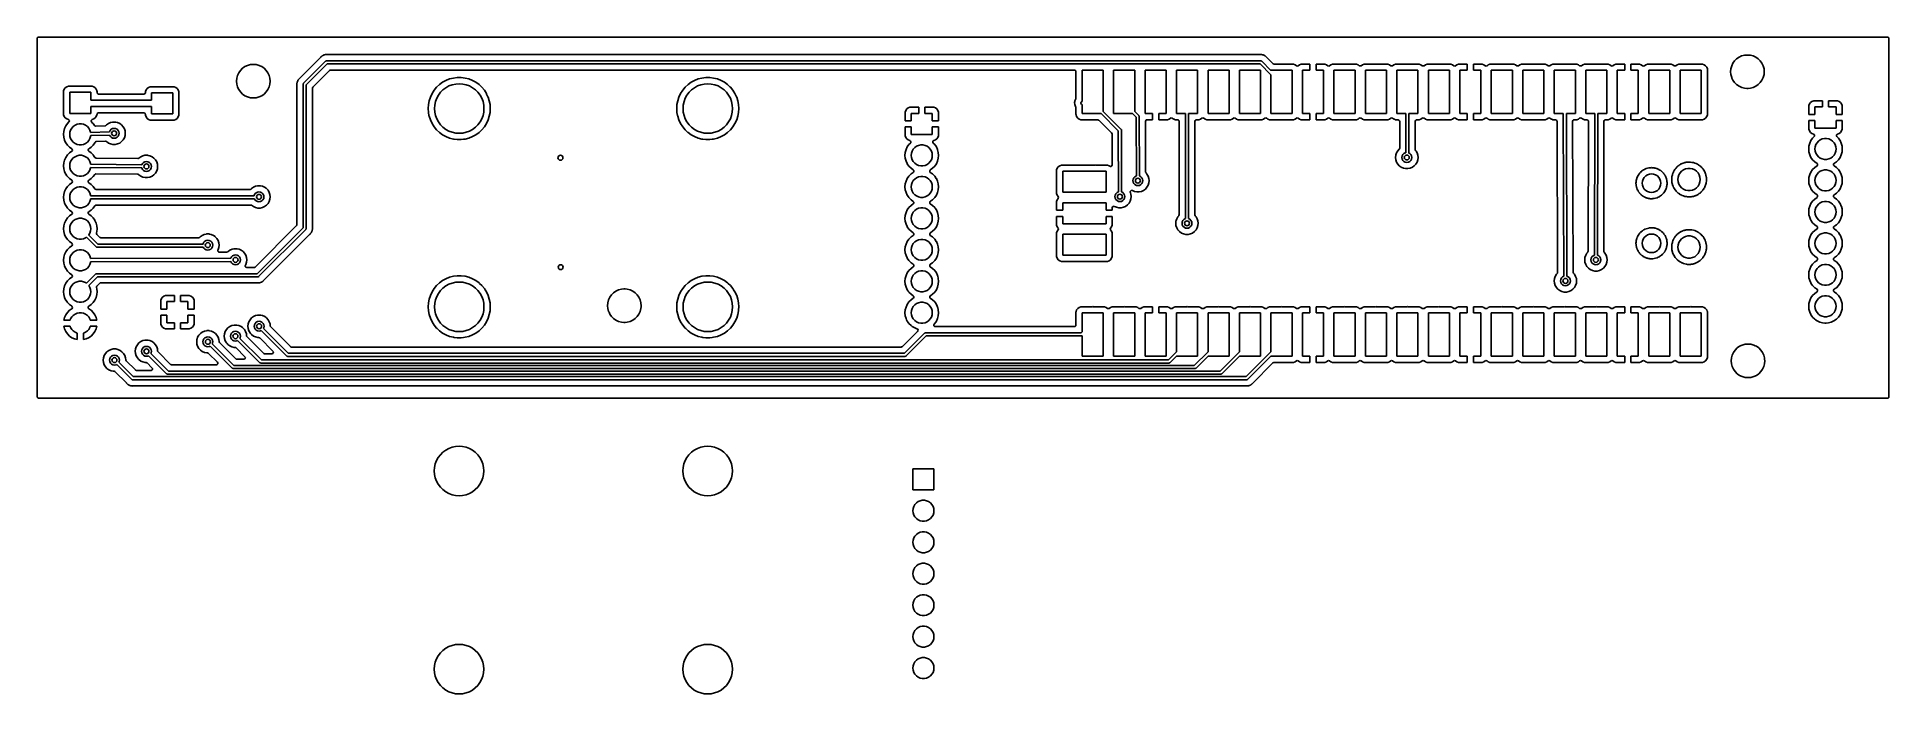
# Model space of a CAD drawing. Extents: x 3.21 to 9.09, y -3.7 to -1.61.
import ezdxf

# ---------------------------------------------------------------- set-up
doc = ezdxf.new("R2010")
doc.units = 0
doc.header["$MEASUREMENT"] = 0
doc.layers.add('BLACK', color=7, linetype='CONTINUOUS')

msp = doc.modelspace()

# ---------------------------------------------------------------- linework, layer by layer
at = {"layer": 'BLACK', "linetype": 'CONTINUOUS'}
for p, q in [((3.2087, -1.6179), (3.2095, -1.6153)), ((3.2087, -1.7531), (3.2087, -1.6179)), ((3.2095, -1.6153), (3.2115, -1.6135)), ((3.2115, -1.6135), (3.2136, -1.613)), ((3.2136, -1.613), (9.0876, -1.613)), ((9.0876, -1.613), (9.0903, -1.6138)), ((9.0903, -1.6138), (9.0921, -1.6159)), ((9.0921, -1.6159), (9.0925, -1.6179)), ((9.0925, -1.6179), (9.0925, -2.7553)), ((3.8774, -1.703), (3.869, -1.7069)), ((3.8864, -1.7006), (3.8774, -1.703)), ((3.8774, -1.703), (3.8774, -1.703)), ((3.8933, -1.7), (3.8864, -1.7006)), ((3.8864, -1.7006), (3.8864, -1.7006)), ((3.898, -1.7), (3.8933, -1.7)), ((3.8933, -1.7), (3.8933, -1.7)), ((3.9049, -1.7006), (3.898, -1.7)), ((3.898, -1.7), (3.898, -1.7)), ((3.9139, -1.703), (3.9049, -1.7006)), ((3.9049, -1.7006), (3.9049, -1.7006)), ((3.917, -1.7044), (3.9139, -1.703)), ((3.9139, -1.703), (3.9139, -1.703)), ((3.9139, -1.703), (3.9139, -1.703)), ((3.9224, -1.7069), (3.917, -1.7044)), ((4.1103, -1.6769), (4.0439, -1.7433)), ((4.0556, -1.7595), (4.1253, -1.6898)), ((4.1308, -1.6982), (4.064, -1.765)), ((4.1107, -1.6765), (4.1103, -1.6769)), ((4.1117, -1.6752), (4.1107, -1.6765)), ((4.1124, -1.6747), (4.1117, -1.6752)), ((4.1117, -1.6752), (4.1117, -1.6752)), ((4.113, -1.6743), (4.1124, -1.6747)), ((4.1135, -1.6737), (4.113, -1.6743)), ((4.115, -1.6728), (4.1135, -1.6737)), ((4.1154, -1.6726), (4.115, -1.6728)), ((4.1168, -1.6716), (4.1154, -1.6726)), ((4.1175, -1.6713), (4.1168, -1.6716)), ((4.1168, -1.6716), (4.1168, -1.6716)), ((4.1182, -1.6709), (4.1175, -1.6713)), ((4.1189, -1.6705), (4.1182, -1.6709)), ((4.1205, -1.67), (4.1189, -1.6705)), ((4.1189, -1.6705), (4.1189, -1.6705)), ((4.121, -1.6699), (4.1205, -1.67)), ((4.1226, -1.6693), (4.121, -1.6699)), ((4.1233, -1.6692), (4.1226, -1.6693)), ((4.1226, -1.6693), (4.1226, -1.6693)), ((4.1241, -1.669), (4.1233, -1.6692)), ((4.1249, -1.6688), (4.1241, -1.669)), ((4.1266, -1.6687), (4.1249, -1.6688)), ((4.1253, -1.6898), (4.126, -1.6892)), ((4.126, -1.6892), (4.1273, -1.6887)), ((4.126, -1.6892), (4.126, -1.6892)), ((4.127, -1.6687), (4.1266, -1.6687)), ((4.1272, -1.6687), (4.127, -1.6687)), ((4.1283, -1.6687), (4.1272, -1.6687)), ((4.1273, -1.6887), (4.1278, -1.6885)), ((4.1278, -1.6885), (4.1287, -1.6884)), ((4.1278, -1.6885), (4.1278, -1.6885)), ((4.1284, -1.6687), (4.1283, -1.6687)), ((4.129, -1.6687), (4.1284, -1.6687)), ((4.1287, -1.6884), (7.0965, -1.6884)), ((4.1311, -1.6686), (4.129, -1.6687)), ((7.0944, -1.6982), (4.1308, -1.6982)), ((4.1314, -1.6686), (4.1311, -1.6686)), ((4.1311, -1.6686), (4.1311, -1.6686)), ((4.132, -1.6687), (4.1314, -1.6686)), ((4.1314, -1.6686), (4.1314, -1.6686)), ((7.0951, -1.6687), (4.132, -1.6687)), ((7.1291, -1.7329), (7.0944, -1.6982)), ((7.0955, -1.6687), (7.0951, -1.6687)), ((7.0972, -1.6685), (7.0955, -1.6687)), ((7.0965, -1.6884), (7.0974, -1.6885)), ((7.0977, -1.6686), (7.0972, -1.6685)), ((7.0972, -1.6685), (7.0972, -1.6685)), ((7.0974, -1.6885), (7.0974, -1.6885)), ((7.0974, -1.6885), (7.0979, -1.6887)), ((7.098, -1.6686), (7.0977, -1.6686)), ((7.0979, -1.6887), (7.0992, -1.6892)), ((7.0988, -1.6687), (7.098, -1.6686)), ((7.0996, -1.6687), (7.0988, -1.6687)), ((7.0992, -1.6892), (7.0992, -1.6892)), ((7.0992, -1.6892), (7.0999, -1.6898)), ((7.1012, -1.6691), (7.0996, -1.6687)), ((7.0996, -1.6687), (7.0996, -1.6687)), ((7.0999, -1.6898), (7.1291, -1.719)), ((7.1017, -1.6692), (7.1012, -1.6691)), ((7.1034, -1.6695), (7.1017, -1.6692)), ((7.1041, -1.6698), (7.1034, -1.6695)), ((7.1034, -1.6695), (7.1034, -1.6695)), ((7.1048, -1.67), (7.1041, -1.6698)), ((7.1056, -1.6702), (7.1048, -1.67)), ((7.1071, -1.6711), (7.1056, -1.6702)), ((7.1056, -1.6702), (7.1056, -1.6702)), ((7.1075, -1.6713), (7.1071, -1.6711)), ((7.1091, -1.6719), (7.1075, -1.6713)), ((7.1097, -1.6724), (7.1091, -1.6719)), ((7.1104, -1.6728), (7.1097, -1.6724)), ((7.111, -1.6732), (7.1104, -1.6728)), ((7.1123, -1.6744), (7.111, -1.6732)), ((7.111, -1.6732), (7.111, -1.6732)), ((7.111, -1.6732), (7.111, -1.6732)), ((7.1126, -1.6747), (7.1123, -1.6744)), ((7.1128, -1.6748), (7.1126, -1.6747)), ((7.1135, -1.6756), (7.1128, -1.6748)), ((7.1128, -1.6748), (7.1128, -1.6748)), ((7.1137, -1.6757), (7.1135, -1.6756)), ((7.1156, -1.6775), (7.1137, -1.6757)), ((7.1158, -1.6777), (7.1156, -1.6775)), ((7.1162, -1.6782), (7.1158, -1.6777)), ((7.1158, -1.6777), (7.1158, -1.6777)), ((7.1353, -1.6974), (7.1162, -1.6782)), ((7.1362, -1.698), (7.1353, -1.6974)), ((7.1388, -1.6988), (7.1362, -1.698)), ((7.1979, -1.6988), (7.1388, -1.6988)), ((7.2003, -1.6991), (7.1979, -1.6988)), ((7.1979, -1.6988), (7.1979, -1.6988)), ((7.1979, -1.6988), (7.1979, -1.6988)), ((7.1979, -1.6988), (7.1979, -1.6988)), ((7.2056, -1.701), (7.2003, -1.6991)), ((7.2003, -1.6991), (7.2003, -1.6991)), ((7.2097, -1.7041), (7.2056, -1.701)), ((7.2056, -1.701), (7.2056, -1.701)), ((7.2103, -1.7045), (7.2097, -1.7041)), ((7.213, -1.7051), (7.2103, -1.7045)), ((7.2155, -1.7041), (7.213, -1.7051)), ((7.2196, -1.701), (7.2155, -1.7041)), ((7.2249, -1.6991), (7.2196, -1.701)), ((7.2196, -1.701), (7.2196, -1.701)), ((7.2273, -1.6988), (7.2249, -1.6991)), ((7.2249, -1.6991), (7.2249, -1.6991)), ((7.2528, -1.6988), (7.2273, -1.6988)), ((7.2528, -1.7185), (7.2528, -1.6988)), ((7.2979, -1.6988), (7.2724, -1.6988)), ((7.2724, -1.6988), (7.2724, -1.7185)), ((7.3003, -1.6991), (7.2979, -1.6988)), ((7.3056, -1.701), (7.3003, -1.6991)), ((7.3003, -1.6991), (7.3003, -1.6991)), ((7.3097, -1.7041), (7.3056, -1.701)), ((7.3056, -1.701), (7.3056, -1.701)), ((7.3102, -1.7045), (7.3097, -1.7041)), ((7.3129, -1.7051), (7.3102, -1.7045)), ((7.3155, -1.7041), (7.3129, -1.7051)), ((7.3196, -1.701), (7.3155, -1.7041)), ((7.3249, -1.6991), (7.3196, -1.701)), ((7.3196, -1.701), (7.3196, -1.701)), ((7.3272, -1.6988), (7.3249, -1.6991)), ((7.3979, -1.6988), (7.3272, -1.6988)), ((7.3272, -1.6988), (7.3272, -1.6988)), ((7.4003, -1.6991), (7.3979, -1.6988)), ((7.3979, -1.6988), (7.3979, -1.6988)), ((7.3979, -1.6988), (7.3979, -1.6988)), ((7.3979, -1.6988), (7.3979, -1.6988)), ((7.4056, -1.701), (7.4003, -1.6991)), ((7.4003, -1.6991), (7.4003, -1.6991)), ((7.4097, -1.7041), (7.4056, -1.701)), ((7.4056, -1.701), (7.4056, -1.701)), ((7.4103, -1.7045), (7.4097, -1.7041)), ((7.4129, -1.705), (7.4103, -1.7045)), ((7.4155, -1.7041), (7.4129, -1.705)), ((7.4196, -1.701), (7.4155, -1.7041)), ((7.4249, -1.6991), (7.4196, -1.701)), ((7.4196, -1.701), (7.4196, -1.701)), ((7.4272, -1.6988), (7.4249, -1.6991)), ((7.4979, -1.6988), (7.4272, -1.6988)), ((7.4272, -1.6988), (7.4272, -1.6988)), ((7.5003, -1.6991), (7.4979, -1.6988)), ((7.4979, -1.6988), (7.4979, -1.6988)), ((7.4979, -1.6988), (7.4979, -1.6988)), ((7.4979, -1.6988), (7.4979, -1.6988)), ((7.5056, -1.701), (7.5003, -1.6991)), ((7.5003, -1.6991), (7.5003, -1.6991)), ((7.5097, -1.7041), (7.5056, -1.701)), ((7.5056, -1.701), (7.5056, -1.701)), ((7.5103, -1.7045), (7.5097, -1.7041)), ((7.5129, -1.705), (7.5103, -1.7045)), ((7.5155, -1.7041), (7.5129, -1.705)), ((7.5196, -1.701), (7.5155, -1.7041)), ((7.5249, -1.6991), (7.5196, -1.701)), ((7.5196, -1.701), (7.5196, -1.701)), ((7.5272, -1.6988), (7.5249, -1.6991)), ((7.5979, -1.6988), (7.5272, -1.6988)), ((7.5272, -1.6988), (7.5272, -1.6988)), ((7.6003, -1.6991), (7.5979, -1.6988)), ((7.5979, -1.6988), (7.5979, -1.6988)), ((7.5979, -1.6988), (7.5979, -1.6988)), ((7.5979, -1.6988), (7.5979, -1.6988)), ((7.6056, -1.701), (7.6003, -1.6991)), ((7.6003, -1.6991), (7.6003, -1.6991)), ((7.6097, -1.7041), (7.6056, -1.701)), ((7.6056, -1.701), (7.6056, -1.701)), ((7.6103, -1.7045), (7.6097, -1.7041)), ((7.6129, -1.705), (7.6103, -1.7045)), ((7.6155, -1.7041), (7.6129, -1.705)), ((7.6196, -1.701), (7.6155, -1.7041)), ((7.6249, -1.6991), (7.6196, -1.701)), ((7.6196, -1.701), (7.6196, -1.701)), ((7.6272, -1.6988), (7.6249, -1.6991)), ((7.6979, -1.6988), (7.6272, -1.6988)), ((7.6272, -1.6988), (7.6272, -1.6988)), ((7.7003, -1.6991), (7.6979, -1.6988)), ((7.6979, -1.6988), (7.6979, -1.6988)), ((7.6979, -1.6988), (7.6979, -1.6988)), ((7.6979, -1.6988), (7.6979, -1.6988)), ((7.7056, -1.701), (7.7003, -1.6991)), ((7.7003, -1.6991), (7.7003, -1.6991)), ((7.7097, -1.7041), (7.7056, -1.701)), ((7.7056, -1.701), (7.7056, -1.701)), ((7.7103, -1.7045), (7.7097, -1.7041)), ((7.713, -1.7051), (7.7103, -1.7045)), ((7.7155, -1.7041), (7.713, -1.7051)), ((7.7196, -1.701), (7.7155, -1.7041)), ((7.7249, -1.6991), (7.7196, -1.701)), ((7.7196, -1.701), (7.7196, -1.701)), ((7.7273, -1.6988), (7.7249, -1.6991)), ((7.7249, -1.6991), (7.7249, -1.6991)), ((7.7528, -1.6988), (7.7273, -1.6988)), ((7.7528, -1.7185), (7.7528, -1.6988)), ((7.7979, -1.6988), (7.7724, -1.6988)), ((7.7724, -1.6988), (7.7724, -1.7185)), ((7.8003, -1.6991), (7.7979, -1.6988)), ((7.8056, -1.701), (7.8003, -1.6991)), ((7.8003, -1.6991), (7.8003, -1.6991)), ((7.8097, -1.7041), (7.8056, -1.701)), ((7.8056, -1.701), (7.8056, -1.701)), ((7.8102, -1.7045), (7.8097, -1.7041)), ((7.8129, -1.7051), (7.8102, -1.7045)), ((7.8155, -1.7041), (7.8129, -1.7051)), ((7.8196, -1.701), (7.8155, -1.7041)), ((7.8249, -1.6991), (7.8196, -1.701)), ((7.8196, -1.701), (7.8196, -1.701)), ((7.8272, -1.6988), (7.8249, -1.6991)), ((7.8979, -1.6988), (7.8272, -1.6988)), ((7.8272, -1.6988), (7.8272, -1.6988)), ((7.9003, -1.6991), (7.8979, -1.6988)), ((7.8979, -1.6988), (7.8979, -1.6988)), ((7.8979, -1.6988), (7.8979, -1.6988)), ((7.8979, -1.6988), (7.8979, -1.6988)), ((7.9056, -1.701), (7.9003, -1.6991)), ((7.9003, -1.6991), (7.9003, -1.6991)), ((7.9097, -1.7041), (7.9056, -1.701)), ((7.9056, -1.701), (7.9056, -1.701)), ((7.9103, -1.7045), (7.9097, -1.7041)), ((7.9129, -1.705), (7.9103, -1.7045)), ((7.9155, -1.7041), (7.9129, -1.705)), ((7.9196, -1.701), (7.9155, -1.7041)), ((7.9249, -1.6991), (7.9196, -1.701)), ((7.9196, -1.701), (7.9196, -1.701)), ((7.9272, -1.6988), (7.9249, -1.6991)), ((7.9979, -1.6988), (7.9272, -1.6988)), ((7.9272, -1.6988), (7.9272, -1.6988)), ((8.0003, -1.6991), (7.9979, -1.6988)), ((7.9979, -1.6988), (7.9979, -1.6988)), ((7.9979, -1.6988), (7.9979, -1.6988)), ((7.9979, -1.6988), (7.9979, -1.6988)), ((8.0056, -1.701), (8.0003, -1.6991)), ((8.0003, -1.6991), (8.0003, -1.6991)), ((8.0097, -1.7041), (8.0056, -1.701)), ((8.0056, -1.701), (8.0056, -1.701)), ((8.0103, -1.7045), (8.0097, -1.7041)), ((8.0129, -1.705), (8.0103, -1.7045)), ((8.0155, -1.7041), (8.0129, -1.705)), ((8.0196, -1.701), (8.0155, -1.7041)), ((8.0249, -1.6991), (8.0196, -1.701)), ((8.0196, -1.701), (8.0196, -1.701)), ((8.0272, -1.6988), (8.0249, -1.6991)), ((8.0979, -1.6988), (8.0272, -1.6988)), ((8.0272, -1.6988), (8.0272, -1.6988)), ((8.1003, -1.6991), (8.0979, -1.6988)), ((8.0979, -1.6988), (8.0979, -1.6988)), ((8.0979, -1.6988), (8.0979, -1.6988)), ((8.0979, -1.6988), (8.0979, -1.6988)), ((8.1056, -1.701), (8.1003, -1.6991)), ((8.1003, -1.6991), (8.1003, -1.6991)), ((8.1097, -1.7041), (8.1056, -1.701)), ((8.1056, -1.701), (8.1056, -1.701)), ((8.1103, -1.7045), (8.1097, -1.7041)), ((8.1129, -1.705), (8.1103, -1.7045)), ((8.1155, -1.7041), (8.1129, -1.705)), ((8.1196, -1.701), (8.1155, -1.7041)), ((8.1249, -1.6991), (8.1196, -1.701)), ((8.1196, -1.701), (8.1196, -1.701)), ((8.1272, -1.6988), (8.1249, -1.6991)), ((8.1979, -1.6988), (8.1272, -1.6988)), ((8.1272, -1.6988), (8.1272, -1.6988)), ((8.2003, -1.6991), (8.1979, -1.6988)), ((8.1979, -1.6988), (8.1979, -1.6988)), ((8.1979, -1.6988), (8.1979, -1.6988)), ((8.1979, -1.6988), (8.1979, -1.6988)), ((8.2056, -1.701), (8.2003, -1.6991)), ((8.2003, -1.6991), (8.2003, -1.6991)), ((8.2097, -1.7041), (8.2056, -1.701)), ((8.2056, -1.701), (8.2056, -1.701)), ((8.2103, -1.7045), (8.2097, -1.7041)), ((8.213, -1.7051), (8.2103, -1.7045)), ((8.2155, -1.7041), (8.213, -1.7051)), ((8.2196, -1.701), (8.2155, -1.7041)), ((8.2249, -1.6991), (8.2196, -1.701)), ((8.2196, -1.701), (8.2196, -1.701)), ((8.2273, -1.6988), (8.2249, -1.6991)), ((8.2249, -1.6991), (8.2249, -1.6991)), ((8.2528, -1.6988), (8.2273, -1.6988)), ((8.2528, -1.7185), (8.2528, -1.6988)), ((8.2979, -1.6988), (8.2724, -1.6988)), ((8.2724, -1.6988), (8.2724, -1.7185)), ((8.3003, -1.6991), (8.2979, -1.6988)), ((8.3056, -1.701), (8.3003, -1.6991)), ((8.3003, -1.6991), (8.3003, -1.6991)), ((8.3097, -1.7041), (8.3056, -1.701)), ((8.3056, -1.701), (8.3056, -1.701)), ((8.3102, -1.7045), (8.3097, -1.7041)), ((8.3129, -1.7051), (8.3102, -1.7045)), ((8.3155, -1.7041), (8.3129, -1.7051)), ((8.3196, -1.701), (8.3155, -1.7041)), ((8.3249, -1.6991), (8.3196, -1.701)), ((8.3196, -1.701), (8.3196, -1.701)), ((8.3272, -1.6988), (8.3249, -1.6991)), ((8.3979, -1.6988), (8.3272, -1.6988)), ((8.3272, -1.6988), (8.3272, -1.6988)), ((8.4003, -1.6991), (8.3979, -1.6988)), ((8.3979, -1.6988), (8.3979, -1.6988)), ((8.3979, -1.6988), (8.3979, -1.6988)), ((8.3979, -1.6988), (8.3979, -1.6988)), ((8.4056, -1.701), (8.4003, -1.6991)), ((8.4003, -1.6991), (8.4003, -1.6991)), ((8.4097, -1.7041), (8.4056, -1.701)), ((8.4056, -1.701), (8.4056, -1.701)), ((8.4103, -1.7045), (8.4097, -1.7041)), ((8.4129, -1.705), (8.4103, -1.7045)), ((8.4155, -1.7041), (8.4129, -1.705)), ((8.4196, -1.701), (8.4155, -1.7041)), ((8.4249, -1.6991), (8.4196, -1.701)), ((8.4196, -1.701), (8.4196, -1.701)), ((8.4272, -1.6988), (8.4249, -1.6991)), ((8.4979, -1.6988), (8.4272, -1.6988)), ((8.4272, -1.6988), (8.4272, -1.6988)), ((8.5003, -1.6991), (8.4979, -1.6988)), ((8.4979, -1.6988), (8.4979, -1.6988)), ((8.4979, -1.6988), (8.4979, -1.6988)), ((8.4979, -1.6988), (8.4979, -1.6988)), ((8.5056, -1.701), (8.5003, -1.6991)), ((8.5003, -1.6991), (8.5003, -1.6991)), ((8.5101, -1.7044), (8.5056, -1.701)), ((8.5056, -1.701), (8.5056, -1.701)), ((8.5135, -1.709), (8.5101, -1.7044)), ((8.5101, -1.7044), (8.5101, -1.7044)), ((8.5928, -1.705), (8.5904, -1.714)), ((8.5967, -1.6965), (8.5928, -1.705)), ((8.5928, -1.705), (8.5928, -1.705)), ((8.602, -1.6889), (8.5967, -1.6965)), ((8.5967, -1.6965), (8.5967, -1.6965)), ((8.6086, -1.6823), (8.602, -1.6889)), ((8.602, -1.6889), (8.602, -1.6889)), ((8.6162, -1.677), (8.6086, -1.6823)), ((8.6243, -1.6732), (8.6162, -1.677)), ((8.6162, -1.677), (8.6162, -1.677)), ((8.6247, -1.6731), (8.6243, -1.6732)), ((8.6336, -1.6707), (8.6247, -1.6731)), ((8.6247, -1.6731), (8.6247, -1.6731)), ((8.6247, -1.6731), (8.6247, -1.6731)), ((8.6406, -1.6701), (8.6336, -1.6707)), ((8.6336, -1.6707), (8.6336, -1.6707)), ((8.6452, -1.6701), (8.6406, -1.6701)), ((8.6406, -1.6701), (8.6406, -1.6701)), ((8.6522, -1.6707), (8.6452, -1.6701)), ((8.6452, -1.6701), (8.6452, -1.6701)), ((8.6612, -1.6731), (8.6522, -1.6707)), ((8.6522, -1.6707), (8.6522, -1.6707)), ((8.6637, -1.6743), (8.6612, -1.6731)), ((8.6612, -1.6731), (8.6612, -1.6731)), ((8.6612, -1.6731), (8.6612, -1.6731)), ((8.6696, -1.677), (8.6637, -1.6743)), ((8.6772, -1.6823), (8.6696, -1.677)), ((8.6696, -1.677), (8.6696, -1.677)), ((8.6838, -1.6889), (8.6772, -1.6823)), ((8.6891, -1.6965), (8.6838, -1.6889)), ((8.6931, -1.705), (8.6891, -1.6965)), ((8.6891, -1.6965), (8.6891, -1.6965)), ((8.6955, -1.714), (8.6931, -1.705)), ((3.2087, -2.422), (3.2087, -1.7531)), ((3.8431, -1.7439), (3.8423, -1.7531)), ((3.8423, -1.7531), (3.8423, -1.7531)), ((3.8423, -1.7531), (3.8431, -1.7624)), ((3.8455, -1.7349), (3.8431, -1.7439)), ((3.8431, -1.7439), (3.8431, -1.7439)), ((3.8431, -1.7624), (3.8431, -1.7624)), ((3.8431, -1.7624), (3.8455, -1.7714)), ((3.8494, -1.7265), (3.8455, -1.7349)), ((3.8455, -1.7349), (3.8455, -1.7349)), ((3.8548, -1.7188), (3.8494, -1.7265)), ((3.8494, -1.7265), (3.8494, -1.7265)), ((3.8614, -1.7123), (3.8548, -1.7188)), ((3.8548, -1.7188), (3.8548, -1.7188)), ((3.869, -1.7069), (3.8614, -1.7123)), ((3.869, -1.7069), (3.869, -1.7069)), ((3.93, -1.7123), (3.9224, -1.7069)), ((3.9224, -1.7069), (3.9224, -1.7069)), ((3.9366, -1.7188), (3.93, -1.7123)), ((3.9419, -1.7265), (3.9366, -1.7188)), ((3.9458, -1.7349), (3.9419, -1.7265)), ((3.9419, -1.7265), (3.9419, -1.7265)), ((3.9482, -1.7439), (3.9458, -1.7349)), ((3.9458, -1.7714), (3.9482, -1.7624)), ((3.949, -1.7531), (3.9482, -1.7439)), ((3.9482, -1.7624), (3.949, -1.7531)), ((4.0344, -1.7614), (4.0342, -1.7622)), ((4.0342, -1.7622), (4.0342, -1.7622)), ((4.0342, -1.7622), (4.0344, -1.7639)), ((4.0349, -1.7582), (4.0344, -1.7599)), ((4.0344, -1.7599), (4.0344, -1.7599)), ((4.0344, -1.7599), (4.0344, -1.7607)), ((4.0344, -1.7607), (4.0344, -1.7614)), ((4.0344, -1.7639), (4.0344, -1.7644)), ((4.0344, -1.7644), (4.0344, -2.2086)), ((4.0352, -1.7561), (4.0349, -1.7578)), ((4.0349, -1.7578), (4.0349, -1.7582)), ((4.0355, -1.7553), (4.0352, -1.7561)), ((4.0352, -1.7561), (4.0352, -1.7561)), ((4.0358, -1.7546), (4.0355, -1.7553)), ((4.036, -1.7539), (4.0358, -1.7546)), ((4.0368, -1.7523), (4.036, -1.7539)), ((4.037, -1.7519), (4.0368, -1.7523)), ((4.0377, -1.7504), (4.037, -1.7519)), ((4.0382, -1.7497), (4.0377, -1.7504)), ((4.0377, -1.7504), (4.0377, -1.7504)), ((4.0386, -1.7491), (4.0382, -1.7497)), ((4.039, -1.7484), (4.0386, -1.7491)), ((4.0402, -1.7471), (4.039, -1.7484)), ((4.039, -1.7484), (4.039, -1.7484)), ((4.0404, -1.7468), (4.0402, -1.7471)), ((4.0405, -1.7467), (4.0404, -1.7468)), ((4.0413, -1.7459), (4.0405, -1.7467)), ((4.0405, -1.7467), (4.0405, -1.7467)), ((4.0414, -1.7458), (4.0413, -1.7459)), ((4.0432, -1.7439), (4.0414, -1.7458)), ((4.0435, -1.7437), (4.0432, -1.7439)), ((4.0439, -1.7433), (4.0435, -1.7437)), ((4.0435, -1.7437), (4.0435, -1.7437)), ((4.0541, -1.763), (4.0542, -1.762)), ((4.0541, -2.2188), (4.0541, -1.763)), ((4.0542, -1.762), (4.055, -1.7603)), ((4.055, -1.7603), (4.0556, -1.7595)), ((4.055, -1.7603), (4.055, -1.7603)), ((4.064, -1.765), (4.064, -2.2209)), ((4.0851, -1.7718), (4.1375, -1.7194)), ((4.1375, -1.7194), (4.1399, -1.718)), ((4.1399, -1.718), (4.141, -1.7179)), ((4.141, -1.7179), (6.5045, -1.7179)), ((4.4871, -1.7642), (4.4781, -1.7726)), ((4.4971, -1.7569), (4.4871, -1.7642)), ((4.4871, -1.7642), (4.4871, -1.7642)), ((4.508, -1.7509), (4.4971, -1.7569)), ((4.4971, -1.7569), (4.4971, -1.7569)), ((4.5195, -1.7463), (4.508, -1.7509)), ((4.508, -1.7509), (4.508, -1.7509)), ((4.5173, -1.7685), (4.5278, -1.7646)), ((4.5315, -1.7433), (4.5195, -1.7463)), ((4.5195, -1.7463), (4.5195, -1.7463)), ((4.5278, -1.7646), (4.5388, -1.7622)), ((4.5438, -1.7417), (4.5315, -1.7433)), ((4.5315, -1.7433), (4.5315, -1.7433)), ((4.5388, -1.7622), (4.55, -1.7614)), ((4.5562, -1.7417), (4.5438, -1.7417)), ((4.5438, -1.7417), (4.5438, -1.7417)), ((4.55, -1.7614), (4.5612, -1.7622)), ((4.5685, -1.7433), (4.5562, -1.7417)), ((4.5562, -1.7417), (4.5562, -1.7417)), ((4.5612, -1.7622), (4.5722, -1.7646)), ((4.5805, -1.7463), (4.5685, -1.7433)), ((4.5685, -1.7433), (4.5685, -1.7433)), ((4.5722, -1.7646), (4.5827, -1.7685)), ((4.592, -1.7509), (4.5805, -1.7463)), ((4.5805, -1.7463), (4.5805, -1.7463)), ((4.6029, -1.7569), (4.592, -1.7509)), ((4.592, -1.7509), (4.592, -1.7509)), ((4.592, -1.7509), (4.592, -1.7509)), ((4.592, -1.7509), (4.592, -1.7509)), ((4.6129, -1.7642), (4.6029, -1.7569)), ((4.6029, -1.7569), (4.6029, -1.7569)), ((4.6029, -1.7569), (4.6029, -1.7569)), ((4.6203, -1.7711), (4.6129, -1.7642)), ((4.6129, -1.7642), (4.6129, -1.7642)), ((4.6129, -1.7642), (4.6129, -1.7642)), ((5.2769, -1.7642), (5.2679, -1.7726)), ((5.2869, -1.7569), (5.2769, -1.7642)), ((5.2769, -1.7642), (5.2769, -1.7642)), ((5.2978, -1.7509), (5.2869, -1.7569)), ((5.2869, -1.7569), (5.2869, -1.7569)), ((5.3093, -1.7463), (5.2978, -1.7509)), ((5.2978, -1.7509), (5.2978, -1.7509)), ((5.3071, -1.7685), (5.3176, -1.7646)), ((5.3213, -1.7433), (5.3093, -1.7463)), ((5.3093, -1.7463), (5.3093, -1.7463)), ((5.3176, -1.7646), (5.3286, -1.7622)), ((5.3336, -1.7417), (5.3213, -1.7433)), ((5.3213, -1.7433), (5.3213, -1.7433)), ((5.3286, -1.7622), (5.3398, -1.7614)), ((5.346, -1.7417), (5.3336, -1.7417)), ((5.3336, -1.7417), (5.3336, -1.7417)), ((5.3398, -1.7614), (5.351, -1.7622)), ((5.3582, -1.7433), (5.346, -1.7417)), ((5.346, -1.7417), (5.346, -1.7417)), ((5.351, -1.7622), (5.3619, -1.7646)), ((5.3702, -1.7463), (5.3582, -1.7433)), ((5.3582, -1.7433), (5.3582, -1.7433)), ((5.3619, -1.7646), (5.3725, -1.7685)), ((5.3818, -1.7509), (5.3702, -1.7463)), ((5.3702, -1.7463), (5.3702, -1.7463)), ((5.3926, -1.7569), (5.3818, -1.7509)), ((5.3818, -1.7509), (5.3818, -1.7509)), ((5.3818, -1.7509), (5.3818, -1.7509)), ((5.3818, -1.7509), (5.3818, -1.7509)), ((5.4026, -1.7642), (5.3926, -1.7569)), ((5.3926, -1.7569), (5.3926, -1.7569)), ((5.3926, -1.7569), (5.3926, -1.7569)), ((5.41, -1.7711), (5.4026, -1.7642)), ((5.4026, -1.7642), (5.4026, -1.7642)), ((5.4026, -1.7642), (5.4026, -1.7642)), ((6.5045, -1.7179), (6.5072, -1.7187)), ((6.5072, -1.7187), (6.509, -1.7208)), ((6.509, -1.7208), (6.5094, -1.7228)), ((6.5094, -1.7228), (6.5094, -1.8075)), ((6.5291, -1.818), (6.5291, -1.7185)), ((6.5291, -1.7185), (6.5961, -1.7185)), ((6.5961, -1.7185), (6.5961, -1.8493)), ((6.6291, -1.8563), (6.6291, -1.7185)), ((6.6291, -1.7185), (6.6961, -1.7185)), ((6.6961, -1.7185), (6.6961, -1.8493)), ((6.7291, -1.8563), (6.7291, -1.7185)), ((6.7291, -1.7185), (6.7961, -1.7185)), ((6.7961, -1.7185), (6.7961, -1.8563)), ((6.8291, -1.8563), (6.8291, -1.7185)), ((6.8291, -1.7185), (6.8961, -1.7185)), ((6.8961, -1.7185), (6.8961, -1.8563)), ((6.9291, -1.8563), (6.9291, -1.7185)), ((6.9291, -1.7185), (6.9961, -1.7185)), ((6.9961, -1.7185), (6.9961, -1.8563)), ((7.0291, -1.8563), (7.0291, -1.7185)), ((7.0291, -1.7185), (7.0961, -1.7185)), ((7.0961, -1.7185), (7.0961, -1.8563)), ((7.1291, -1.719), (7.1291, -1.7185)), ((7.1291, -1.7185), (7.1961, -1.7185)), ((7.1291, -1.8563), (7.1291, -1.7329)), ((7.1961, -1.7185), (7.1961, -1.8563)), ((7.2291, -1.8563), (7.2291, -1.7185)), ((7.2291, -1.7185), (7.2528, -1.7185)), ((7.2724, -1.7185), (7.2961, -1.7185)), ((7.2961, -1.7185), (7.2961, -1.8563)), ((7.3291, -1.8563), (7.3291, -1.7185)), ((7.3291, -1.7185), (7.3961, -1.7185)), ((7.3961, -1.7185), (7.3961, -1.8563)), ((7.4291, -1.8563), (7.4291, -1.7185)), ((7.4291, -1.7185), (7.4961, -1.7185)), ((7.4961, -1.7185), (7.4961, -1.8563)), ((7.5291, -1.8563), (7.5291, -1.7185)), ((7.5291, -1.7185), (7.5961, -1.7185)), ((7.5961, -1.7185), (7.5961, -1.8563)), ((7.6291, -1.8563), (7.6291, -1.7185)), ((7.6291, -1.7185), (7.6961, -1.7185)), ((7.6961, -1.7185), (7.6961, -1.8563)), ((7.7291, -1.8563), (7.7291, -1.7185)), ((7.7291, -1.7185), (7.7528, -1.7185)), ((7.7724, -1.7185), (7.7961, -1.7185)), ((7.7961, -1.7185), (7.7961, -1.8563)), ((7.8291, -1.8563), (7.8291, -1.7185)), ((7.8291, -1.7185), (7.8961, -1.7185)), ((7.8961, -1.7185), (7.8961, -1.8563)), ((7.9291, -1.8563), (7.9291, -1.7185)), ((7.9291, -1.7185), (7.9961, -1.7185)), ((7.9961, -1.7185), (7.9961, -1.8563)), ((8.0291, -1.8563), (8.0291, -1.7185)), ((8.0291, -1.7185), (8.0961, -1.7185)), ((8.0961, -1.7185), (8.0961, -1.8563)), ((8.1291, -1.8563), (8.1291, -1.7185)), ((8.1291, -1.7185), (8.1961, -1.7185)), ((8.1961, -1.7185), (8.1961, -1.8563)), ((8.2291, -1.8563), (8.2291, -1.7185)), ((8.2291, -1.7185), (8.2528, -1.7185)), ((8.2724, -1.7185), (8.2961, -1.7185)), ((8.2961, -1.7185), (8.2961, -1.8563)), ((8.3291, -1.8563), (8.3291, -1.7185)), ((8.3291, -1.7185), (8.3961, -1.7185)), ((8.3961, -1.7185), (8.3961, -1.8563)), ((8.4291, -1.8563), (8.4291, -1.7185)), ((8.4291, -1.7185), (8.4961, -1.7185)), ((8.4961, -1.7185), (8.4961, -1.8563)), ((8.5155, -1.7143), (8.5135, -1.709)), ((8.5135, -1.709), (8.5135, -1.709)), ((8.5158, -1.7166), (8.5155, -1.7143)), ((8.5158, -1.7166), (8.5158, -1.7166)), ((8.5158, -1.7232), (8.5158, -1.7166)), ((8.5158, -1.8203), (8.5158, -1.7232)), ((8.5904, -1.714), (8.5895, -1.7232)), ((8.5895, -1.7232), (8.5895, -1.7232)), ((8.5895, -1.7232), (8.5904, -1.7325)), ((8.5904, -1.714), (8.5904, -1.714)), ((8.5904, -1.7325), (8.5904, -1.7325)), ((8.5904, -1.7325), (8.5928, -1.7415)), ((8.5928, -1.7415), (8.5928, -1.7415)), ((8.5928, -1.7415), (8.5928, -1.7415)), ((8.5928, -1.7415), (8.5938, -1.7437)), ((8.5938, -1.7437), (8.5967, -1.7499)), ((8.5967, -1.7499), (8.5967, -1.7499)), ((8.5967, -1.7499), (8.602, -1.7575)), ((8.602, -1.7575), (8.6086, -1.7641)), ((8.6086, -1.7641), (8.6162, -1.7695)), ((8.6696, -1.7695), (8.6772, -1.7641)), ((8.6772, -1.7641), (8.6838, -1.7575)), ((8.6838, -1.7575), (8.6891, -1.7499)), ((8.6891, -1.7499), (8.6931, -1.7415)), ((8.6931, -1.7415), (8.6955, -1.7325)), ((8.6963, -1.7232), (8.6955, -1.714)), ((8.6955, -1.7325), (8.6963, -1.7232)), ((3.2931, -1.7844), (3.2929, -1.7863)), ((3.2929, -1.7863), (3.2929, -1.7867)), ((3.2929, -1.7867), (3.2929, -1.7867)), ((3.2929, -1.7867), (3.2929, -1.8574)), ((3.2951, -1.779), (3.2931, -1.7844)), ((3.2985, -1.7745), (3.2951, -1.779)), ((3.2951, -1.779), (3.2951, -1.779)), ((3.3031, -1.7711), (3.2985, -1.7745)), ((3.2985, -1.7745), (3.2985, -1.7745)), ((3.3084, -1.7691), (3.3031, -1.7711)), ((3.3031, -1.7711), (3.3031, -1.7711)), ((3.3107, -1.7689), (3.3084, -1.7691)), ((3.3814, -1.7689), (3.3107, -1.7689)), ((3.3107, -1.7689), (3.3107, -1.7689)), ((3.3126, -1.8555), (3.3126, -1.7886)), ((3.3126, -1.7886), (3.3795, -1.7886)), ((3.3795, -1.7886), (3.3795, -1.814)), ((3.3795, -1.814), (3.5728, -1.814)), ((3.3838, -1.7691), (3.3814, -1.7689)), ((3.3814, -1.7689), (3.3814, -1.7689)), ((3.3814, -1.7689), (3.3814, -1.7689)), ((3.3814, -1.7689), (3.3814, -1.7689)), ((3.3891, -1.7711), (3.3838, -1.7691)), ((3.3838, -1.7691), (3.3838, -1.7691)), ((3.3936, -1.7745), (3.3891, -1.7711)), ((3.3891, -1.7711), (3.3891, -1.7711)), ((3.397, -1.779), (3.3936, -1.7745)), ((3.3936, -1.7745), (3.3936, -1.7745)), ((3.3983, -1.7824), (3.397, -1.779)), ((3.397, -1.779), (3.397, -1.779)), ((3.399, -1.7844), (3.3983, -1.7824)), ((3.3992, -1.7867), (3.399, -1.7844)), ((3.3992, -1.7894), (3.3992, -1.7867)), ((3.3992, -1.7867), (3.3992, -1.7867)), ((3.3992, -1.7867), (3.3992, -1.7867)), ((3.3997, -1.7915), (3.3992, -1.7894)), ((3.4015, -1.7935), (3.3997, -1.7915)), ((3.4041, -1.7943), (3.4015, -1.7935)), ((3.5482, -1.7943), (3.4041, -1.7943)), ((3.5503, -1.7939), (3.5482, -1.7943)), ((3.5524, -1.7921), (3.5503, -1.7939)), ((3.5531, -1.7894), (3.5524, -1.7921)), ((3.5533, -1.7875), (3.5531, -1.7887)), ((3.5531, -1.7887), (3.5531, -1.7887)), ((3.5531, -1.7887), (3.5531, -1.7894)), ((3.5534, -1.7863), (3.5533, -1.7875)), ((3.5554, -1.781), (3.5534, -1.7863)), ((3.5588, -1.7765), (3.5554, -1.781)), ((3.5554, -1.781), (3.5554, -1.781)), ((3.5633, -1.7731), (3.5588, -1.7765)), ((3.5588, -1.7765), (3.5588, -1.7765)), ((3.5686, -1.7711), (3.5633, -1.7731)), ((3.5633, -1.7731), (3.5633, -1.7731)), ((3.5709, -1.7708), (3.5686, -1.7711)), ((3.6416, -1.7708), (3.5709, -1.7708)), ((3.5709, -1.7708), (3.5709, -1.7708)), ((3.5728, -1.814), (3.5728, -1.7906)), ((3.5728, -1.7906), (3.6398, -1.7906)), ((3.6398, -1.7906), (3.6398, -1.8575)), ((3.644, -1.7711), (3.6416, -1.7708)), ((3.6416, -1.7708), (3.6416, -1.7708)), ((3.6416, -1.7708), (3.6416, -1.7708)), ((3.6416, -1.7708), (3.6416, -1.7708)), ((3.6493, -1.7731), (3.644, -1.7711)), ((3.644, -1.7711), (3.644, -1.7711)), ((3.6538, -1.7765), (3.6493, -1.7731)), ((3.6493, -1.7731), (3.6493, -1.7731)), ((3.6572, -1.781), (3.6538, -1.7765)), ((3.6538, -1.7765), (3.6538, -1.7765)), ((3.6585, -1.7844), (3.6572, -1.781)), ((3.6572, -1.781), (3.6572, -1.781)), ((3.6592, -1.7863), (3.6585, -1.7844)), ((3.6595, -1.7887), (3.6592, -1.7863)), ((3.6595, -1.8594), (3.6595, -1.7887)), ((3.8455, -1.7714), (3.8455, -1.7714)), ((3.8455, -1.7714), (3.8455, -1.7714)), ((3.8455, -1.7714), (3.847, -1.7745)), ((3.847, -1.7745), (3.8494, -1.7798)), ((3.8494, -1.7798), (3.8494, -1.7798)), ((3.8494, -1.7798), (3.8548, -1.7875)), ((3.8548, -1.7875), (3.8614, -1.794)), ((3.8614, -1.794), (3.869, -1.7994)), ((3.869, -1.7994), (3.869, -1.7994)), ((3.869, -1.7994), (3.8774, -1.8033)), ((3.8774, -1.8033), (3.8864, -1.8057)), ((3.8864, -1.8057), (3.8933, -1.8063)), ((3.8933, -1.8063), (3.8933, -1.8063)), ((3.8933, -1.8063), (3.8933, -1.8063)), ((3.8933, -1.8063), (3.898, -1.8063)), ((3.898, -1.8063), (3.9049, -1.8057)), ((3.898, -1.8063), (3.898, -1.8063)), ((3.9049, -1.8057), (3.9139, -1.8033)), ((3.9139, -1.8033), (3.9224, -1.7994)), ((3.9224, -1.7994), (3.93, -1.794)), ((3.93, -1.794), (3.9366, -1.7875)), ((3.9366, -1.7875), (3.9419, -1.7798)), ((3.9419, -1.7798), (3.9458, -1.7714)), ((4.0837, -1.7752), (4.0845, -1.7726)), ((4.0837, -1.8402), (4.0837, -1.7752)), ((4.0845, -1.7726), (4.0851, -1.7718)), ((4.4545, -1.8156), (4.4521, -1.8278)), ((4.4583, -1.8038), (4.4545, -1.8156)), ((4.4636, -1.7926), (4.4583, -1.8038)), ((4.4583, -1.8038), (4.4583, -1.8038)), ((4.4702, -1.7822), (4.4636, -1.7926)), ((4.4636, -1.7926), (4.4636, -1.7926)), ((4.4781, -1.7726), (4.4702, -1.7822)), ((4.4702, -1.7822), (4.4702, -1.7822)), ((4.4721, -1.829), (4.4744, -1.818)), ((4.4744, -1.818), (4.4784, -1.8074)), ((4.4781, -1.7726), (4.4781, -1.7726)), ((4.4784, -1.8074), (4.4838, -1.7976)), ((4.4838, -1.7976), (4.4905, -1.7886)), ((4.4905, -1.7886), (4.4984, -1.7806)), ((4.4984, -1.7806), (4.5074, -1.7739)), ((4.5074, -1.7739), (4.5173, -1.7685)), ((4.5827, -1.7685), (4.5926, -1.7739)), ((4.5926, -1.7739), (4.6016, -1.7806)), ((4.6016, -1.7806), (4.6095, -1.7886)), ((4.6095, -1.7886), (4.6162, -1.7976)), ((4.6162, -1.7976), (4.6216, -1.8074)), ((4.6219, -1.7726), (4.6203, -1.7711)), ((4.6216, -1.8074), (4.6256, -1.818)), ((4.6298, -1.7822), (4.6219, -1.7726)), ((4.6219, -1.7726), (4.6219, -1.7726)), ((4.6256, -1.818), (4.6279, -1.829)), ((4.6332, -1.7875), (4.6298, -1.7822)), ((4.6298, -1.7822), (4.6298, -1.7822)), ((4.6364, -1.7926), (4.6332, -1.7875)), ((4.6371, -1.794), (4.6364, -1.7926)), ((4.6412, -1.8028), (4.6371, -1.794)), ((4.6417, -1.8038), (4.6412, -1.8028)), ((4.6455, -1.8156), (4.6417, -1.8038)), ((4.6479, -1.8278), (4.6455, -1.8156)), ((5.2442, -1.8156), (5.2419, -1.8278)), ((5.2481, -1.8038), (5.2442, -1.8156)), ((5.2533, -1.7926), (5.2481, -1.8038)), ((5.2481, -1.8038), (5.2481, -1.8038)), ((5.26, -1.7822), (5.2533, -1.7926)), ((5.2533, -1.7926), (5.2533, -1.7926)), ((5.2679, -1.7726), (5.26, -1.7822)), ((5.26, -1.7822), (5.26, -1.7822)), ((5.2618, -1.829), (5.2642, -1.818)), ((5.2642, -1.818), (5.2681, -1.8074)), ((5.2679, -1.7726), (5.2679, -1.7726)), ((5.2681, -1.8074), (5.2735, -1.7976)), ((5.2735, -1.7976), (5.2803, -1.7886)), ((5.2803, -1.7886), (5.2882, -1.7806)), ((5.2882, -1.7806), (5.2972, -1.7739)), ((5.2972, -1.7739), (5.3071, -1.7685)), ((5.3725, -1.7685), (5.3823, -1.7739)), ((5.3823, -1.7739), (5.3913, -1.7806)), ((5.3913, -1.7806), (5.3993, -1.7886)), ((5.3993, -1.7886), (5.406, -1.7976)), ((5.406, -1.7976), (5.4114, -1.8074)), ((5.4117, -1.7726), (5.41, -1.7711)), ((5.4114, -1.8074), (5.4153, -1.818)), ((5.4196, -1.7822), (5.4117, -1.7726)), ((5.4117, -1.7726), (5.4117, -1.7726)), ((5.4153, -1.818), (5.4177, -1.829)), ((5.4229, -1.7875), (5.4196, -1.7822)), ((5.4196, -1.7822), (5.4196, -1.7822)), ((5.4262, -1.7926), (5.4229, -1.7875)), ((5.4269, -1.794), (5.4262, -1.7926)), ((5.431, -1.8028), (5.4269, -1.794)), ((5.4315, -1.8038), (5.431, -1.8028)), ((5.4353, -1.8156), (5.4315, -1.8038)), ((5.4376, -1.8278), (5.4353, -1.8156)), ((6.5059, -1.8176), (6.5051, -1.8213)), ((6.5051, -1.8213), (6.5051, -1.8213)), ((6.5051, -1.8213), (6.5051, -1.8213)), ((6.5051, -1.8213), (6.5055, -1.8275)), ((6.5063, -1.8152), (6.5059, -1.8176)), ((6.509, -1.8095), (6.5063, -1.8152)), ((6.5063, -1.8152), (6.5063, -1.8152)), ((6.5094, -1.8075), (6.509, -1.8095)), ((6.5251, -1.8219), (6.5258, -1.8201)), ((6.5251, -1.8238), (6.5251, -1.8219)), ((6.5258, -1.8256), (6.5251, -1.8238)), ((6.5258, -1.8201), (6.5272, -1.8187)), ((6.5272, -1.8187), (6.529, -1.818)), ((6.529, -1.818), (6.5291, -1.818)), ((8.5158, -1.8207), (8.5158, -1.8203)), ((8.516, -1.8228), (8.5158, -1.8207)), ((8.5158, -1.8249), (8.516, -1.8228)), ((8.6162, -1.7695), (8.6162, -1.7695)), ((8.6162, -1.7695), (8.6247, -1.7734)), ((8.6247, -1.7734), (8.6336, -1.7758)), ((8.6336, -1.7758), (8.6406, -1.7764)), ((8.6406, -1.7764), (8.6406, -1.7764)), ((8.6406, -1.7764), (8.6406, -1.7764)), ((8.6406, -1.7764), (8.6452, -1.7764)), ((8.6452, -1.7764), (8.6522, -1.7758)), ((8.6452, -1.7764), (8.6452, -1.7764)), ((8.6522, -1.7758), (8.6612, -1.7734)), ((8.6612, -1.7734), (8.6696, -1.7695)), ((8.8434, -1.821), (8.84, -1.8255)), ((8.8479, -1.8176), (8.8434, -1.821)), ((8.8434, -1.821), (8.8434, -1.821)), ((8.8533, -1.8156), (8.8479, -1.8176)), ((8.8479, -1.8176), (8.8479, -1.8176)), ((8.8556, -1.8154), (8.8533, -1.8156)), ((8.8533, -1.8156), (8.8533, -1.8156)), ((8.8811, -1.8154), (8.8556, -1.8154)), ((8.8811, -1.835), (8.8811, -1.8154)), ((8.9263, -1.8154), (8.9008, -1.8154)), ((8.9008, -1.8154), (8.9008, -1.835)), ((8.9286, -1.8156), (8.9263, -1.8154)), ((8.9339, -1.8176), (8.9286, -1.8156)), ((8.9286, -1.8156), (8.9286, -1.8156)), ((8.9385, -1.821), (8.9339, -1.8176)), ((8.9339, -1.8176), (8.9339, -1.8176)), ((8.9419, -1.8255), (8.9385, -1.821)), ((8.9385, -1.821), (8.9385, -1.821)), ((3.2929, -1.8574), (3.2929, -1.8574)), ((3.2929, -1.8574), (3.2931, -1.8597)), ((3.2931, -1.8597), (3.2951, -1.8651)), ((3.2951, -1.8651), (3.2951, -1.8651)), ((3.2951, -1.8651), (3.2985, -1.8696)), ((3.2985, -1.8696), (3.2985, -1.8696)), ((3.2985, -1.8696), (3.3031, -1.873)), ((3.3031, -1.873), (3.3031, -1.873)), ((3.3031, -1.873), (3.3082, -1.8749)), ((3.3082, -1.8749), (3.3104, -1.8766)), ((3.3108, -1.8818), (3.31, -1.8829)), ((3.3104, -1.8766), (3.3114, -1.8791)), ((3.3114, -1.8791), (3.3108, -1.8818)), ((3.3795, -1.8555), (3.3126, -1.8555)), ((3.5728, -1.834), (3.3795, -1.834)), ((3.3795, -1.834), (3.3795, -1.8555)), ((3.3808, -1.8805), (3.381, -1.8778)), ((3.3821, -1.8829), (3.3808, -1.8805)), ((3.381, -1.8778), (3.3827, -1.8756)), ((3.3827, -1.8756), (3.3839, -1.8749)), ((3.3839, -1.8749), (3.3891, -1.873)), ((3.3891, -1.873), (3.3936, -1.8696)), ((3.3936, -1.8696), (3.397, -1.8651)), ((3.397, -1.8651), (3.399, -1.8597)), ((3.399, -1.8597), (3.3992, -1.8581)), ((3.3992, -1.8581), (3.4002, -1.8555)), ((3.4002, -1.8555), (3.4025, -1.854)), ((3.4025, -1.854), (3.404, -1.8537)), ((3.404, -1.8537), (3.5482, -1.8537)), ((3.5482, -1.8537), (3.5509, -1.8545)), ((3.5509, -1.8545), (3.5527, -1.8566)), ((3.5527, -1.8566), (3.5531, -1.8586)), ((3.5531, -1.8586), (3.5531, -1.8594)), ((3.5531, -1.8594), (3.5534, -1.8617)), ((3.5534, -1.8617), (3.5554, -1.867)), ((3.5554, -1.867), (3.5554, -1.867)), ((3.5554, -1.867), (3.5588, -1.8716)), ((3.5588, -1.8716), (3.5588, -1.8716)), ((3.5588, -1.8716), (3.5633, -1.875)), ((3.5633, -1.875), (3.5633, -1.875)), ((3.5633, -1.875), (3.5686, -1.8769)), ((3.5686, -1.8769), (3.5686, -1.8769)), ((3.5686, -1.8769), (3.5689, -1.877)), ((3.5689, -1.877), (3.5709, -1.8772)), ((3.5709, -1.8772), (3.6416, -1.8772)), ((3.5728, -1.8575), (3.5728, -1.834)), ((3.6398, -1.8575), (3.5728, -1.8575)), ((3.6416, -1.8772), (3.644, -1.8769)), ((3.644, -1.8769), (3.6493, -1.875)), ((3.6493, -1.875), (3.6538, -1.8716)), ((3.6538, -1.8716), (3.6572, -1.867)), ((3.6572, -1.867), (3.6592, -1.8617)), ((3.6592, -1.8617), (3.6595, -1.8594)), ((4.0837, -2.2195), (4.0837, -1.8402)), ((4.4521, -1.8278), (4.4514, -1.8402)), ((4.4514, -1.8402), (4.4514, -1.8402)), ((4.4514, -1.8402), (4.4521, -1.8525)), ((4.4521, -1.8278), (4.4521, -1.8278)), ((4.4521, -1.8525), (4.4521, -1.8525)), ((4.4521, -1.8525), (4.4521, -1.8525)), ((4.4521, -1.8525), (4.4539, -1.8619)), ((4.4539, -1.8619), (4.4545, -1.8647)), ((4.4545, -1.8647), (4.4583, -1.8765)), ((4.4583, -1.8765), (4.4583, -1.8765)), ((4.4583, -1.8765), (4.4636, -1.8877)), ((4.4713, -1.8402), (4.4721, -1.829)), ((4.4721, -1.8514), (4.4713, -1.8402)), ((4.4744, -1.8623), (4.4721, -1.8514)), ((4.4784, -1.8729), (4.4744, -1.8623)), ((4.4838, -1.8827), (4.4784, -1.8729)), ((4.4905, -1.8917), (4.4838, -1.8827)), ((4.6162, -1.8827), (4.6095, -1.8917)), ((4.6216, -1.8729), (4.6162, -1.8827)), ((4.6256, -1.8623), (4.6216, -1.8729)), ((4.6279, -1.8514), (4.6256, -1.8623)), ((4.6279, -1.829), (4.6287, -1.8402)), ((4.6287, -1.8402), (4.6279, -1.8514)), ((4.6364, -1.8877), (4.6417, -1.8765)), ((4.6417, -1.8765), (4.6455, -1.8647)), ((4.6455, -1.8647), (4.6479, -1.8525)), ((4.6486, -1.8402), (4.6479, -1.8278)), ((4.6479, -1.8278), (4.6479, -1.8278)), ((4.6479, -1.8278), (4.6479, -1.8278)), ((4.6479, -1.8525), (4.6486, -1.8402)), ((4.6479, -1.8525), (4.6479, -1.8525)), ((4.6486, -1.8402), (4.6486, -1.8402)), ((5.2419, -1.8278), (5.2411, -1.8402)), ((5.2411, -1.8402), (5.2411, -1.8402)), ((5.2411, -1.8402), (5.2419, -1.8525)), ((5.2419, -1.8278), (5.2419, -1.8278)), ((5.2419, -1.8525), (5.2419, -1.8525)), ((5.2419, -1.8525), (5.2419, -1.8525)), ((5.2419, -1.8525), (5.2437, -1.8619)), ((5.2437, -1.8619), (5.2442, -1.8647)), ((5.2442, -1.8647), (5.2481, -1.8765)), ((5.2481, -1.8765), (5.2481, -1.8765)), ((5.2481, -1.8765), (5.2533, -1.8877)), ((5.261, -1.8402), (5.2618, -1.829)), ((5.2618, -1.8514), (5.261, -1.8402)), ((5.2642, -1.8623), (5.2618, -1.8514)), ((5.2681, -1.8729), (5.2642, -1.8623)), ((5.2735, -1.8827), (5.2681, -1.8729)), ((5.2803, -1.8917), (5.2735, -1.8827)), ((5.406, -1.8827), (5.3993, -1.8917)), ((5.4114, -1.8729), (5.406, -1.8827)), ((5.4153, -1.8623), (5.4114, -1.8729)), ((5.4177, -1.8514), (5.4153, -1.8623)), ((5.4177, -1.829), (5.4185, -1.8402)), ((5.4185, -1.8402), (5.4177, -1.8514)), ((5.4262, -1.8877), (5.4315, -1.8765)), ((5.4315, -1.8765), (5.4353, -1.8647)), ((5.4353, -1.8647), (5.4376, -1.8525)), ((5.4384, -1.8402), (5.4376, -1.8278)), ((5.4376, -1.8278), (5.4376, -1.8278)), ((5.4376, -1.8278), (5.4376, -1.8278)), ((5.4376, -1.8525), (5.4384, -1.8402)), ((5.4376, -1.8525), (5.4376, -1.8525)), ((5.4384, -1.8402), (5.4384, -1.8402)), ((5.9668, -1.8513), (5.9665, -1.8536)), ((5.9665, -1.8536), (5.9665, -1.8791)), ((5.9665, -1.8791), (5.9862, -1.8791)), ((5.9688, -1.846), (5.9668, -1.8513)), ((5.9668, -1.8513), (5.9668, -1.8513)), ((5.9722, -1.8414), (5.9688, -1.846)), ((5.9688, -1.846), (5.9688, -1.846)), ((5.9767, -1.8381), (5.9722, -1.8414)), ((5.9722, -1.8414), (5.9722, -1.8414)), ((5.982, -1.8361), (5.9767, -1.8381)), ((5.9767, -1.8381), (5.9767, -1.8381)), ((5.9843, -1.8358), (5.982, -1.8361)), ((5.982, -1.8361), (5.982, -1.8361)), ((6.0098, -1.8358), (5.9843, -1.8358)), ((5.9862, -1.8791), (5.9862, -1.8555)), ((5.9862, -1.8555), (6.0098, -1.8555)), ((6.0098, -1.8555), (6.0098, -1.8358)), ((6.055, -1.8358), (6.0295, -1.8358)), ((6.0295, -1.8358), (6.0295, -1.8555)), ((6.0295, -1.8555), (6.0531, -1.8555)), ((6.0531, -1.8555), (6.0531, -1.8791)), ((6.0531, -1.8791), (6.0728, -1.8791)), ((6.0574, -1.8361), (6.055, -1.8358)), ((6.0627, -1.8381), (6.0574, -1.8361)), ((6.0574, -1.8361), (6.0574, -1.8361)), ((6.0672, -1.8414), (6.0627, -1.8381)), ((6.0627, -1.8381), (6.0627, -1.8381)), ((6.0706, -1.846), (6.0672, -1.8414)), ((6.0672, -1.8414), (6.0672, -1.8414)), ((6.0726, -1.8513), (6.0706, -1.846)), ((6.0706, -1.846), (6.0706, -1.846)), ((6.0728, -1.8536), (6.0726, -1.8513)), ((6.0726, -1.8513), (6.0726, -1.8513)), ((6.0728, -1.8791), (6.0728, -1.8536)), ((6.0728, -1.8536), (6.0728, -1.8536)), ((6.5055, -1.8275), (6.5055, -1.8275)), ((6.5055, -1.8275), (6.5075, -1.8334)), ((6.5075, -1.8334), (6.5087, -1.8353)), ((6.5087, -1.8353), (6.5094, -1.8379)), ((6.5094, -1.8379), (6.5094, -1.8582)), ((6.5094, -1.8582), (6.5094, -1.8582)), ((6.5094, -1.8582), (6.5097, -1.8605)), ((6.5097, -1.8605), (6.5117, -1.8658)), ((6.5117, -1.8658), (6.5117, -1.8658)), ((6.5117, -1.8658), (6.5151, -1.8704)), ((6.5151, -1.8704), (6.5151, -1.8704)), ((6.5151, -1.8704), (6.5196, -1.8738)), ((6.5196, -1.8738), (6.5196, -1.8738)), ((6.5196, -1.8738), (6.5249, -1.8758)), ((6.5249, -1.8758), (6.5249, -1.8758)), ((6.5249, -1.8758), (6.5252, -1.8758)), ((6.5252, -1.8758), (6.5272, -1.876)), ((6.5272, -1.8269), (6.5258, -1.8256)), ((6.529, -1.8277), (6.5272, -1.8269)), ((6.5272, -1.876), (6.5601, -1.876)), ((6.5291, -1.8277), (6.529, -1.8277)), ((6.5291, -1.8563), (6.5291, -1.8277)), ((6.5891, -1.8563), (6.5291, -1.8563)), ((6.5601, -1.876), (6.5605, -1.876)), ((6.5605, -1.876), (6.5626, -1.8762)), ((6.5626, -1.8762), (6.5647, -1.876)), ((6.5647, -1.876), (6.5651, -1.876)), ((6.5651, -1.876), (6.5789, -1.876)), ((6.5789, -1.876), (6.5816, -1.8768)), ((6.5816, -1.8768), (6.5824, -1.8774)), ((6.5824, -1.8774), (6.6228, -1.9178)), ((6.6439, -1.9111), (6.5891, -1.8563)), ((6.5961, -1.8493), (6.6531, -1.9064)), ((6.6891, -1.8563), (6.6291, -1.8563)), ((6.7006, -1.8678), (6.6891, -1.8563)), ((6.6961, -1.8493), (6.709, -1.8623)), ((6.7013, -2.0544), (6.7006, -1.8678)), ((6.709, -1.8623), (6.7096, -1.863)), ((6.7096, -1.863), (6.7096, -1.863)), ((6.7096, -1.863), (6.7096, -1.863)), ((6.7096, -1.863), (6.7096, -1.863)), ((6.7096, -1.863), (6.71, -1.8639)), ((6.71, -1.8639), (6.7103, -1.8648)), ((6.7103, -1.8648), (6.7103, -1.8648)), ((6.7103, -1.8648), (6.7103, -1.8648)), ((6.7103, -1.8648), (6.7103, -1.8648)), ((6.7103, -1.8648), (6.7104, -1.8657)), ((6.7104, -1.8657), (6.7112, -2.0543)), ((6.7528, -1.8563), (6.7291, -1.8563)), ((6.7302, -1.8809), (6.731, -1.8782)), ((6.7303, -1.8972), (6.7302, -1.8809)), ((6.731, -1.8782), (6.733, -1.8764)), ((6.733, -1.8764), (6.7351, -1.876)), ((6.7351, -1.876), (6.7528, -1.876)), ((6.7528, -1.876), (6.7528, -1.8563)), ((6.7961, -1.8563), (6.7724, -1.8563)), ((6.7724, -1.8563), (6.7724, -1.876)), ((6.7724, -1.876), (6.7979, -1.876)), ((6.7979, -1.876), (6.8003, -1.8757)), ((6.7979, -1.876), (6.7979, -1.876)), ((6.8003, -1.8757), (6.8056, -1.8738)), ((6.8003, -1.8757), (6.8003, -1.8757)), ((6.8056, -1.8738), (6.8097, -1.8707)), ((6.8056, -1.8738), (6.8056, -1.8738)), ((6.8097, -1.8707), (6.8122, -1.8698)), ((6.8122, -1.8698), (6.8149, -1.8703)), ((6.8149, -1.8703), (6.8155, -1.8707)), ((6.8155, -1.8707), (6.8185, -1.873)), ((6.8185, -1.873), (6.8196, -1.8738)), ((6.8196, -1.8738), (6.8196, -1.8738)), ((6.8196, -1.8738), (6.8214, -1.8744)), ((6.8214, -1.8744), (6.8249, -1.8758)), ((6.8249, -1.8758), (6.8272, -1.876)), ((6.8272, -1.876), (6.833, -1.876)), ((6.8576, -1.8563), (6.8291, -1.8563)), ((6.833, -1.876), (6.8357, -1.8768)), ((6.8357, -1.8768), (6.8375, -1.8789)), ((6.8375, -1.8789), (6.8379, -1.8809)), ((6.8379, -1.8809), (6.8376, -2.1772)), ((6.8573, -2.1898), (6.8576, -1.8563)), ((6.8675, -1.8563), (6.8671, -2.1898)), ((6.8961, -1.8563), (6.8675, -1.8563)), ((6.8869, -2.1772), (6.8872, -1.8809)), ((6.8872, -1.8809), (6.8879, -1.8782)), ((6.8879, -1.8782), (6.89, -1.8764)), ((6.89, -1.8764), (6.892, -1.876)), ((6.892, -1.876), (6.8979, -1.876)), ((6.8979, -1.876), (6.9003, -1.8758)), ((6.8979, -1.876), (6.8979, -1.876)), ((6.9003, -1.8758), (6.9056, -1.8738)), ((6.9056, -1.8738), (6.9097, -1.8707)), ((6.9097, -1.8707), (6.9123, -1.8698)), ((6.9123, -1.8698), (6.9149, -1.8703)), ((6.9149, -1.8703), (6.9155, -1.8707)), ((6.9155, -1.8707), (6.9185, -1.873)), ((6.9185, -1.873), (6.9196, -1.8738)), ((6.9196, -1.8738), (6.9196, -1.8738)), ((6.9196, -1.8738), (6.9249, -1.8758)), ((6.9249, -1.8758), (6.9249, -1.8758)), ((6.9249, -1.8758), (6.9252, -1.8758)), ((6.9252, -1.8758), (6.9272, -1.876)), ((6.9272, -1.876), (6.9601, -1.876)), ((6.9961, -1.8563), (6.9291, -1.8563)), ((6.9601, -1.876), (6.9605, -1.876)), ((6.9605, -1.876), (6.9626, -1.8762)), ((6.9626, -1.8762), (6.9647, -1.876)), ((6.9647, -1.876), (6.9651, -1.876)), ((6.9651, -1.876), (6.9979, -1.876)), ((6.9979, -1.876), (7.0003, -1.8758)), ((6.9979, -1.876), (6.9979, -1.876)), ((7.0003, -1.8758), (7.0056, -1.8738)), ((7.0056, -1.8738), (7.0097, -1.8707)), ((7.0097, -1.8707), (7.0123, -1.8698)), ((7.0123, -1.8698), (7.0149, -1.8703)), ((7.0149, -1.8703), (7.0155, -1.8707)), ((7.0155, -1.8707), (7.0185, -1.873)), ((7.0185, -1.873), (7.0196, -1.8738)), ((7.0196, -1.8738), (7.0196, -1.8738)), ((7.0196, -1.8738), (7.0249, -1.8758)), ((7.0249, -1.8758), (7.0249, -1.8758)), ((7.0249, -1.8758), (7.0252, -1.8758)), ((7.0252, -1.8758), (7.0272, -1.876)), ((7.0272, -1.876), (7.0601, -1.876)), ((7.0961, -1.8563), (7.0291, -1.8563)), ((7.0601, -1.876), (7.0605, -1.876)), ((7.0605, -1.876), (7.0626, -1.8762)), ((7.0626, -1.8762), (7.0647, -1.876)), ((7.0647, -1.876), (7.0651, -1.876)), ((7.0651, -1.876), (7.0979, -1.876)), ((7.0979, -1.876), (7.1003, -1.8758)), ((7.0979, -1.876), (7.0979, -1.876)), ((7.1003, -1.8758), (7.1056, -1.8738)), ((7.1056, -1.8738), (7.1097, -1.8707)), ((7.1097, -1.8707), (7.1123, -1.8698)), ((7.1123, -1.8698), (7.1149, -1.8703)), ((7.1149, -1.8703), (7.1155, -1.8707)), ((7.1155, -1.8707), (7.1185, -1.873)), ((7.1185, -1.873), (7.1196, -1.8738)), ((7.1196, -1.8738), (7.1196, -1.8738)), ((7.1196, -1.8738), (7.1249, -1.8758)), ((7.1249, -1.8758), (7.1249, -1.8758)), ((7.1249, -1.8758), (7.1252, -1.8758)), ((7.1252, -1.8758), (7.1272, -1.876)), ((7.1272, -1.876), (7.1601, -1.876)), ((7.1961, -1.8563), (7.1291, -1.8563)), ((7.1601, -1.876), (7.1605, -1.876)), ((7.1605, -1.876), (7.1626, -1.8762)), ((7.1626, -1.8762), (7.1647, -1.876)), ((7.1647, -1.876), (7.1651, -1.876)), ((7.1651, -1.876), (7.1979, -1.876)), ((7.1979, -1.876), (7.2003, -1.8758)), ((7.1979, -1.876), (7.1979, -1.876)), ((7.2003, -1.8758), (7.2056, -1.8738)), ((7.2056, -1.8738), (7.2097, -1.8707)), ((7.2097, -1.8707), (7.2123, -1.8698)), ((7.2123, -1.8698), (7.215, -1.8703)), ((7.215, -1.8703), (7.2155, -1.8707)), ((7.2155, -1.8707), (7.2196, -1.8738)), ((7.2196, -1.8738), (7.2196, -1.8738)), ((7.2196, -1.8738), (7.2249, -1.8757)), ((7.2249, -1.8757), (7.2249, -1.8757)), ((7.2249, -1.8757), (7.2273, -1.876)), ((7.2273, -1.876), (7.2273, -1.876)), ((7.2273, -1.876), (7.2528, -1.876)), ((7.2528, -1.8563), (7.2291, -1.8563)), ((7.2528, -1.876), (7.2528, -1.8563)), ((7.2961, -1.8563), (7.2724, -1.8563)), ((7.2724, -1.8563), (7.2724, -1.876)), ((7.2724, -1.876), (7.2979, -1.876)), ((7.2979, -1.876), (7.3003, -1.8757)), ((7.2979, -1.876), (7.2979, -1.876)), ((7.3003, -1.8757), (7.3056, -1.8738)), ((7.3003, -1.8757), (7.3003, -1.8757)), ((7.3056, -1.8738), (7.3097, -1.8707)), ((7.3056, -1.8738), (7.3056, -1.8738)), ((7.3097, -1.8707), (7.3122, -1.8698)), ((7.3122, -1.8698), (7.3149, -1.8703)), ((7.3149, -1.8703), (7.3155, -1.8707)), ((7.3155, -1.8707), (7.3185, -1.873)), ((7.3185, -1.873), (7.3196, -1.8738)), ((7.3196, -1.8738), (7.3196, -1.8738)), ((7.3196, -1.8738), (7.3249, -1.8758)), ((7.3249, -1.8758), (7.3249, -1.8758)), ((7.3249, -1.8758), (7.3252, -1.8758)), ((7.3252, -1.8758), (7.3272, -1.876)), ((7.3272, -1.876), (7.3601, -1.876)), ((7.3961, -1.8563), (7.3291, -1.8563)), ((7.3601, -1.876), (7.3605, -1.876)), ((7.3605, -1.876), (7.3626, -1.8762)), ((7.3626, -1.8762), (7.3647, -1.876)), ((7.3647, -1.876), (7.3651, -1.876)), ((7.3651, -1.876), (7.3979, -1.876)), ((7.3979, -1.876), (7.4003, -1.8758)), ((7.3979, -1.876), (7.3979, -1.876)), ((7.4003, -1.8758), (7.4056, -1.8738)), ((7.4056, -1.8738), (7.4097, -1.8707)), ((7.4097, -1.8707), (7.4123, -1.8698)), ((7.4123, -1.8698), (7.4149, -1.8703)), ((7.4149, -1.8703), (7.4155, -1.8707)), ((7.4155, -1.8707), (7.4185, -1.873)), ((7.4185, -1.873), (7.4196, -1.8738)), ((7.4196, -1.8738), (7.4196, -1.8738)), ((7.4196, -1.8738), (7.4249, -1.8758)), ((7.4249, -1.8758), (7.4249, -1.8758)), ((7.4249, -1.8758), (7.4252, -1.8758)), ((7.4252, -1.8758), (7.4272, -1.876)), ((7.4272, -1.876), (7.4601, -1.876)), ((7.4961, -1.8563), (7.4291, -1.8563)), ((7.4601, -1.876), (7.4605, -1.876)), ((7.4605, -1.876), (7.4626, -1.8762)), ((7.4626, -1.8762), (7.4647, -1.876)), ((7.4647, -1.876), (7.4651, -1.876)), ((7.4651, -1.876), (7.4979, -1.876)), ((7.4979, -1.876), (7.5003, -1.8758)), ((7.4979, -1.876), (7.4979, -1.876)), ((7.5003, -1.8758), (7.5056, -1.8738)), ((7.5056, -1.8738), (7.5097, -1.8707)), ((7.5097, -1.8707), (7.5123, -1.8698)), ((7.5123, -1.8698), (7.5149, -1.8703)), ((7.5149, -1.8703), (7.5155, -1.8707)), ((7.5155, -1.8707), (7.5185, -1.873)), ((7.5185, -1.873), (7.5196, -1.8738)), ((7.5196, -1.8738), (7.5196, -1.8738)), ((7.5196, -1.8738), (7.5214, -1.8744)), ((7.5214, -1.8744), (7.5249, -1.8758)), ((7.5249, -1.8758), (7.5272, -1.876)), ((7.5272, -1.876), (7.5331, -1.876)), ((7.5577, -1.8563), (7.5291, -1.8563)), ((7.5331, -1.876), (7.5357, -1.8768)), ((7.5357, -1.8768), (7.5375, -1.8789)), ((7.5375, -1.8789), (7.538, -1.8809)), ((7.538, -1.8809), (7.538, -1.966)), ((7.5577, -1.9804), (7.5577, -1.8563)), ((7.5961, -1.8563), (7.5675, -1.8563)), ((7.5675, -1.8563), (7.5675, -1.9817)), ((7.5872, -1.8809), (7.588, -1.8782)), ((7.5872, -1.9703), (7.5872, -1.8809)), ((7.588, -1.8782), (7.5901, -1.8764)), ((7.5901, -1.8764), (7.5921, -1.876)), ((7.5921, -1.876), (7.5979, -1.876)), ((7.5979, -1.876), (7.6003, -1.8758)), ((7.5979, -1.876), (7.5979, -1.876)), ((7.6003, -1.8758), (7.6056, -1.8738)), ((7.6056, -1.8738), (7.6097, -1.8707)), ((7.6097, -1.8707), (7.6123, -1.8698)), ((7.6123, -1.8698), (7.6149, -1.8703)), ((7.6149, -1.8703), (7.6155, -1.8707)), ((7.6155, -1.8707), (7.6185, -1.873)), ((7.6185, -1.873), (7.6196, -1.8738)), ((7.6196, -1.8738), (7.6196, -1.8738)), ((7.6196, -1.8738), (7.6249, -1.8758)), ((7.6249, -1.8758), (7.6249, -1.8758)), ((7.6249, -1.8758), (7.6252, -1.8758)), ((7.6252, -1.8758), (7.6272, -1.876)), ((7.6272, -1.876), (7.6601, -1.876)), ((7.6961, -1.8563), (7.6291, -1.8563)), ((7.6601, -1.876), (7.6605, -1.876)), ((7.6605, -1.876), (7.6626, -1.8762)), ((7.6626, -1.8762), (7.6647, -1.876)), ((7.6647, -1.876), (7.6651, -1.876)), ((7.6651, -1.876), (7.6979, -1.876)), ((7.6979, -1.876), (7.7003, -1.8758)), ((7.6979, -1.876), (7.6979, -1.876)), ((7.7003, -1.8758), (7.7056, -1.8738)), ((7.7056, -1.8738), (7.7097, -1.8707)), ((7.7097, -1.8707), (7.7123, -1.8698)), ((7.7123, -1.8698), (7.715, -1.8703)), ((7.715, -1.8703), (7.7155, -1.8707)), ((7.7155, -1.8707), (7.7196, -1.8738)), ((7.7196, -1.8738), (7.7196, -1.8738)), ((7.7196, -1.8738), (7.7249, -1.8757)), ((7.7249, -1.8757), (7.7249, -1.8757)), ((7.7249, -1.8757), (7.7273, -1.876)), ((7.7273, -1.876), (7.7273, -1.876)), ((7.7273, -1.876), (7.7528, -1.876)), ((7.7528, -1.8563), (7.7291, -1.8563)), ((7.7528, -1.876), (7.7528, -1.8563)), ((7.7961, -1.8563), (7.7724, -1.8563)), ((7.7724, -1.8563), (7.7724, -1.876)), ((7.7724, -1.876), (7.7979, -1.876)), ((7.7979, -1.876), (7.8003, -1.8757)), ((7.7979, -1.876), (7.7979, -1.876)), ((7.8003, -1.8757), (7.8056, -1.8738)), ((7.8003, -1.8757), (7.8003, -1.8757)), ((7.8056, -1.8738), (7.8097, -1.8707)), ((7.8056, -1.8738), (7.8056, -1.8738)), ((7.8097, -1.8707), (7.8122, -1.8698)), ((7.8122, -1.8698), (7.8149, -1.8703)), ((7.8149, -1.8703), (7.8155, -1.8707)), ((7.8155, -1.8707), (7.8185, -1.873)), ((7.8185, -1.873), (7.8196, -1.8738)), ((7.8196, -1.8738), (7.8196, -1.8738)), ((7.8196, -1.8738), (7.8249, -1.8758)), ((7.8249, -1.8758), (7.8249, -1.8758)), ((7.8249, -1.8758), (7.8252, -1.8758)), ((7.8252, -1.8758), (7.8272, -1.876)), ((7.8272, -1.876), (7.8601, -1.876)), ((7.8961, -1.8563), (7.8291, -1.8563)), ((7.8601, -1.876), (7.8605, -1.876)), ((7.8605, -1.876), (7.8626, -1.8762)), ((7.8626, -1.8762), (7.8647, -1.876)), ((7.8647, -1.876), (7.8651, -1.876)), ((7.8651, -1.876), (7.8979, -1.876)), ((7.8979, -1.876), (7.9003, -1.8758)), ((7.8979, -1.876), (7.8979, -1.876)), ((7.9003, -1.8758), (7.9056, -1.8738)), ((7.9056, -1.8738), (7.9097, -1.8707)), ((7.9097, -1.8707), (7.9123, -1.8698)), ((7.9123, -1.8698), (7.9149, -1.8703)), ((7.9149, -1.8703), (7.9155, -1.8707)), ((7.9155, -1.8707), (7.9185, -1.873)), ((7.9185, -1.873), (7.9196, -1.8738)), ((7.9196, -1.8738), (7.9196, -1.8738)), ((7.9196, -1.8738), (7.9249, -1.8758)), ((7.9249, -1.8758), (7.9249, -1.8758)), ((7.9249, -1.8758), (7.9252, -1.8758)), ((7.9252, -1.8758), (7.9272, -1.876)), ((7.9272, -1.876), (7.9601, -1.876)), ((7.9961, -1.8563), (7.9291, -1.8563)), ((7.9601, -1.876), (7.9605, -1.876)), ((7.9605, -1.876), (7.9626, -1.8762)), ((7.9626, -1.8762), (7.9647, -1.876)), ((7.9647, -1.876), (7.9651, -1.876)), ((7.9651, -1.876), (7.9979, -1.876)), ((7.9979, -1.876), (8.0003, -1.8758)), ((7.9979, -1.876), (7.9979, -1.876)), ((8.0003, -1.8758), (8.0056, -1.8738)), ((8.0056, -1.8738), (8.0097, -1.8707)), ((8.0097, -1.8707), (8.0123, -1.8698)), ((8.0123, -1.8698), (8.0149, -1.8703)), ((8.0149, -1.8703), (8.0155, -1.8707)), ((8.0155, -1.8707), (8.0185, -1.873)), ((8.0185, -1.873), (8.0196, -1.8738)), ((8.0196, -1.8738), (8.0196, -1.8738)), ((8.0196, -1.8738), (8.0214, -1.8744)), ((8.0214, -1.8744), (8.0249, -1.8758)), ((8.0249, -1.8758), (8.0272, -1.876)), ((8.0272, -1.876), (8.0333, -1.876)), ((8.0578, -1.8563), (8.0291, -1.8563)), ((8.0333, -1.876), (8.0359, -1.8768)), ((8.0359, -1.8768), (8.0377, -1.8789)), ((8.0377, -1.8789), (8.0382, -1.8809)), ((8.0382, -1.8809), (8.0398, -2.3604)), ((8.0596, -2.3729), (8.0578, -1.8563)), ((8.0961, -1.8563), (8.0676, -1.8563)), ((8.0676, -1.8563), (8.0694, -2.3728)), ((8.0874, -1.8809), (8.0882, -1.8783)), ((8.0891, -2.3602), (8.0874, -1.8809)), ((8.0882, -1.8783), (8.0903, -1.8765)), ((8.0903, -1.8765), (8.0923, -1.876)), ((8.0923, -1.876), (8.0979, -1.876)), ((8.0979, -1.876), (8.1003, -1.8758)), ((8.0979, -1.876), (8.0979, -1.876)), ((8.1003, -1.8758), (8.1056, -1.8738)), ((8.1056, -1.8738), (8.1097, -1.8707)), ((8.1097, -1.8707), (8.1123, -1.8698)), ((8.1123, -1.8698), (8.1149, -1.8703)), ((8.1149, -1.8703), (8.1155, -1.8707)), ((8.1155, -1.8707), (8.1185, -1.873)), ((8.1185, -1.873), (8.1196, -1.8738)), ((8.1196, -1.8738), (8.1196, -1.8738)), ((8.1196, -1.8738), (8.1214, -1.8744)), ((8.1214, -1.8744), (8.1249, -1.8758)), ((8.1249, -1.8758), (8.1272, -1.876)), ((8.1272, -1.876), (8.133, -1.876)), ((8.1576, -1.8563), (8.1291, -1.8563)), ((8.133, -1.876), (8.1356, -1.8768)), ((8.1356, -1.8768), (8.1374, -1.8789)), ((8.1378, -1.8809), (8.1369, -2.2933)), ((8.1374, -1.8789), (8.1378, -1.8809)), ((8.1565, -2.3059), (8.1576, -1.8563)), ((8.1674, -1.8563), (8.1664, -2.3059)), ((8.1961, -1.8563), (8.1674, -1.8563)), ((8.1866, -2.0774), (8.1871, -1.8809)), ((8.1871, -1.8809), (8.1879, -1.8782)), ((8.1879, -1.8782), (8.19, -1.8764)), ((8.19, -1.8764), (8.192, -1.876)), ((8.192, -1.876), (8.1979, -1.876)), ((8.1979, -1.876), (8.2003, -1.8758)), ((8.1979, -1.876), (8.1979, -1.876)), ((8.2003, -1.8758), (8.2056, -1.8738)), ((8.2056, -1.8738), (8.2097, -1.8707)), ((8.2097, -1.8707), (8.2123, -1.8698)), ((8.2123, -1.8698), (8.215, -1.8703)), ((8.215, -1.8703), (8.2155, -1.8707)), ((8.2155, -1.8707), (8.2196, -1.8738)), ((8.2196, -1.8738), (8.2196, -1.8738)), ((8.2196, -1.8738), (8.2249, -1.8757)), ((8.2249, -1.8757), (8.2249, -1.8757)), ((8.2249, -1.8757), (8.2273, -1.876)), ((8.2273, -1.876), (8.2273, -1.876)), ((8.2273, -1.876), (8.2528, -1.876)), ((8.2528, -1.8563), (8.2291, -1.8563)), ((8.2528, -1.876), (8.2528, -1.8563)), ((8.2961, -1.8563), (8.2724, -1.8563)), ((8.2724, -1.8563), (8.2724, -1.876)), ((8.2724, -1.876), (8.2979, -1.876)), ((8.2979, -1.876), (8.3003, -1.8757)), ((8.2979, -1.876), (8.2979, -1.876)), ((8.3003, -1.8757), (8.3056, -1.8738)), ((8.3003, -1.8757), (8.3003, -1.8757)), ((8.3056, -1.8738), (8.3097, -1.8707)), ((8.3056, -1.8738), (8.3056, -1.8738)), ((8.3097, -1.8707), (8.3122, -1.8698)), ((8.3122, -1.8698), (8.3149, -1.8703)), ((8.3149, -1.8703), (8.3155, -1.8707)), ((8.3155, -1.8707), (8.3185, -1.873)), ((8.3185, -1.873), (8.3196, -1.8738)), ((8.3196, -1.8738), (8.3196, -1.8738)), ((8.3196, -1.8738), (8.3249, -1.8758)), ((8.3249, -1.8758), (8.3249, -1.8758)), ((8.3249, -1.8758), (8.3252, -1.8758)), ((8.3252, -1.8758), (8.3272, -1.876)), ((8.3272, -1.876), (8.3601, -1.876)), ((8.3961, -1.8563), (8.3291, -1.8563)), ((8.3601, -1.876), (8.3605, -1.876)), ((8.3605, -1.876), (8.3626, -1.8762)), ((8.3626, -1.8762), (8.3647, -1.876)), ((8.3647, -1.876), (8.3651, -1.876)), ((8.3651, -1.876), (8.3979, -1.876)), ((8.3979, -1.876), (8.4003, -1.8758)), ((8.3979, -1.876), (8.3979, -1.876)), ((8.4003, -1.8758), (8.4056, -1.8738)), ((8.4056, -1.8738), (8.4097, -1.8707)), ((8.4097, -1.8707), (8.4123, -1.8698)), ((8.4123, -1.8698), (8.4149, -1.8703)), ((8.4149, -1.8703), (8.4155, -1.8707)), ((8.4155, -1.8707), (8.4185, -1.873)), ((8.4185, -1.873), (8.4196, -1.8738)), ((8.4196, -1.8738), (8.4196, -1.8738)), ((8.4196, -1.8738), (8.4249, -1.8758)), ((8.4249, -1.8758), (8.4249, -1.8758)), ((8.4249, -1.8758), (8.4252, -1.8758)), ((8.4252, -1.8758), (8.4272, -1.876)), ((8.4272, -1.876), (8.4601, -1.876)), ((8.4961, -1.8563), (8.4291, -1.8563)), ((8.4601, -1.876), (8.4605, -1.876)), ((8.4605, -1.876), (8.4626, -1.8762)), ((8.4626, -1.8762), (8.4647, -1.876)), ((8.4647, -1.876), (8.4651, -1.876)), ((8.4651, -1.876), (8.4979, -1.876)), ((8.4979, -1.876), (8.5003, -1.8758)), ((8.4979, -1.876), (8.4979, -1.876)), ((8.5003, -1.8758), (8.5056, -1.8738)), ((8.5056, -1.8738), (8.5101, -1.8704)), ((8.5101, -1.8704), (8.5135, -1.8658)), ((8.5135, -1.8658), (8.5155, -1.8605)), ((8.5155, -1.8605), (8.5158, -1.8582)), ((8.5158, -1.8254), (8.5158, -1.8249)), ((8.5158, -1.8582), (8.5158, -1.8254)), ((8.838, -1.8308), (8.8378, -1.8332)), ((8.8378, -1.8332), (8.8378, -1.8587)), ((8.8378, -1.8587), (8.8575, -1.8587)), ((8.8378, -1.8783), (8.8378, -1.9039)), ((8.8575, -1.8783), (8.8378, -1.8783)), ((8.84, -1.8255), (8.838, -1.8308)), ((8.838, -1.8308), (8.838, -1.8308)), ((8.84, -1.8255), (8.84, -1.8255)), ((8.8575, -1.8587), (8.8575, -1.835)), ((8.8575, -1.835), (8.8811, -1.835)), ((8.8575, -1.902), (8.8575, -1.8783)), ((8.9008, -1.835), (8.9244, -1.835)), ((8.9244, -1.835), (8.9244, -1.8587)), ((8.9244, -1.8587), (8.9441, -1.8587)), ((8.9441, -1.8783), (8.9244, -1.8783)), ((8.9244, -1.8783), (8.9244, -1.902)), ((8.9438, -1.8308), (8.9419, -1.8255)), ((8.9419, -1.8255), (8.9419, -1.8255)), ((8.9441, -1.8332), (8.9438, -1.8308)), ((8.9438, -1.8308), (8.9438, -1.8308)), ((8.9441, -1.8587), (8.9441, -1.8332)), ((8.9441, -1.8332), (8.9441, -1.8332)), ((8.9441, -1.9039), (8.9441, -1.8783)), ((3.2935, -1.9128), (3.2927, -1.922)), ((3.2927, -1.922), (3.2927, -1.922)), ((3.2927, -1.922), (3.2935, -1.9313)), ((3.2959, -1.9038), (3.2935, -1.9128)), ((3.2935, -1.9128), (3.2935, -1.9128)), ((3.2935, -1.9313), (3.2935, -1.9313)), ((3.2935, -1.9313), (3.2959, -1.9403)), ((3.2998, -1.8954), (3.2959, -1.9038)), ((3.2959, -1.9038), (3.2959, -1.9038)), ((3.2959, -1.9403), (3.2959, -1.9403)), ((3.2959, -1.9403), (3.2959, -1.9403)), ((3.2959, -1.9403), (3.2995, -1.9481)), ((3.3052, -1.8877), (3.2998, -1.8954)), ((3.2998, -1.8954), (3.2998, -1.8954)), ((3.31, -1.8829), (3.3052, -1.8877)), ((3.3126, -1.922), (3.3133, -1.9151)), ((3.3133, -1.929), (3.3126, -1.922)), ((3.3133, -1.9151), (3.3155, -1.9084)), ((3.3155, -1.9357), (3.3133, -1.929)), ((3.3155, -1.9084), (3.319, -1.9024)), ((3.319, -1.9417), (3.3155, -1.9357)), ((3.319, -1.9024), (3.3237, -1.8972)), ((3.3237, -1.8972), (3.3293, -1.8931)), ((3.3293, -1.8931), (3.3357, -1.8902)), ((3.3357, -1.8902), (3.3426, -1.8888)), ((3.3426, -1.8888), (3.3496, -1.8888)), ((3.3496, -1.8888), (3.3564, -1.8902)), ((3.3564, -1.8902), (3.3628, -1.8931)), ((3.3628, -1.8931), (3.3685, -1.8972)), ((3.3685, -1.8972), (3.3731, -1.9024)), ((3.3731, -1.9024), (3.3766, -1.9084)), ((3.3766, -1.9357), (3.3731, -1.9417)), ((3.3766, -1.9084), (3.3788, -1.9151)), ((3.3788, -1.929), (3.3766, -1.9357)), ((3.3788, -1.9151), (3.3789, -1.9162)), ((3.3791, -1.926), (3.3788, -1.929)), ((3.3789, -1.9162), (3.4385, -1.9144)), ((3.4388, -1.9243), (3.3791, -1.926)), ((3.3854, -1.8861), (3.3821, -1.8829)), ((3.3869, -1.8877), (3.3854, -1.8861)), ((3.3871, -1.888), (3.3869, -1.8877)), ((3.3913, -1.8939), (3.3871, -1.888)), ((3.3927, -1.8953), (3.3913, -1.8939)), ((3.3954, -1.896), (3.3927, -1.8953)), ((3.4252, -1.8951), (3.3954, -1.896)), ((3.4264, -1.8949), (3.4252, -1.8951)), ((3.4287, -1.8935), (3.4264, -1.8949)), ((3.4297, -1.8924), (3.4287, -1.8935)), ((3.4357, -1.888), (3.4297, -1.8924)), ((3.4297, -1.8924), (3.4297, -1.8924)), ((3.4425, -1.885), (3.4357, -1.888)), ((3.4357, -1.888), (3.4357, -1.888)), ((3.4385, -1.9144), (3.4386, -1.914)), ((3.4386, -1.914), (3.4408, -1.9096)), ((3.4408, -1.9282), (3.4388, -1.9243)), ((3.4408, -1.9096), (3.4443, -1.9062)), ((3.4443, -1.9316), (3.4408, -1.9282)), ((3.4485, -1.8837), (3.4425, -1.885)), ((3.4425, -1.885), (3.4425, -1.885)), ((3.4443, -1.9062), (3.4487, -1.9039)), ((3.4487, -1.9339), (3.4443, -1.9316)), ((3.4498, -1.8834), (3.4485, -1.8837)), ((3.4487, -1.9039), (3.4535, -1.9031)), ((3.4535, -1.9346), (3.4487, -1.9339)), ((3.4573, -1.8834), (3.4498, -1.8834)), ((3.4535, -1.9031), (3.4584, -1.9039)), ((3.4584, -1.9339), (3.4535, -1.9346)), ((3.4588, -1.8838), (3.4573, -1.8834)), ((3.4584, -1.9039), (3.4628, -1.9062)), ((3.4628, -1.9316), (3.4584, -1.9339)), ((3.4646, -1.885), (3.4588, -1.8838)), ((3.4628, -1.9062), (3.4663, -1.9096)), ((3.4663, -1.9282), (3.4628, -1.9316)), ((3.4714, -1.888), (3.4646, -1.885)), ((3.4646, -1.885), (3.4646, -1.885)), ((3.4663, -1.9096), (3.4685, -1.914)), ((3.4685, -1.9238), (3.4663, -1.9282)), ((3.4685, -1.914), (3.4693, -1.9189)), ((3.4693, -1.9189), (3.4685, -1.9238)), ((3.4774, -1.8924), (3.4714, -1.888)), ((3.4714, -1.888), (3.4714, -1.888)), ((3.4824, -1.8979), (3.4774, -1.8924)), ((3.4774, -1.8924), (3.4774, -1.8924)), ((3.4774, -1.9454), (3.4824, -1.9399)), ((3.4861, -1.9044), (3.4824, -1.8979)), ((3.4824, -1.9399), (3.4861, -1.9334)), ((3.4884, -1.9115), (3.4861, -1.9044)), ((3.4861, -1.9334), (3.4884, -1.9263)), ((3.4892, -1.9189), (3.4884, -1.9115)), ((3.4884, -1.9263), (3.4892, -1.9189)), ((4.4636, -1.8877), (4.4636, -1.8877)), ((4.4636, -1.8877), (4.4702, -1.8981)), ((4.4702, -1.8981), (4.4702, -1.8981)), ((4.4702, -1.8981), (4.4781, -1.9077)), ((4.4781, -1.9077), (4.4781, -1.9077)), ((4.4781, -1.9077), (4.4781, -1.9077)), ((4.4781, -1.9077), (4.487, -1.916)), ((4.487, -1.916), (4.4871, -1.9162)), ((4.4871, -1.9162), (4.4871, -1.9162)), ((4.4871, -1.9162), (4.4971, -1.9234)), ((4.4984, -1.8997), (4.4905, -1.8917)), ((4.4971, -1.9234), (4.4971, -1.9234)), ((4.4971, -1.9234), (4.4971, -1.9234)), ((4.4971, -1.9234), (4.508, -1.9294)), ((4.5074, -1.9064), (4.4984, -1.8997)), ((4.5173, -1.9118), (4.5074, -1.9064)), ((4.508, -1.9294), (4.508, -1.9294)), ((4.508, -1.9294), (4.508, -1.9294)), ((4.508, -1.9294), (4.508, -1.9294)), ((4.508, -1.9294), (4.5195, -1.934)), ((4.5278, -1.9157), (4.5173, -1.9118)), ((4.5195, -1.934), (4.5195, -1.934)), ((4.5195, -1.934), (4.5315, -1.937)), ((4.5388, -1.9181), (4.5278, -1.9157)), ((4.5315, -1.937), (4.5315, -1.937)), ((4.5315, -1.937), (4.5341, -1.9374)), ((4.5341, -1.9374), (4.5438, -1.9386)), ((4.55, -1.9189), (4.5388, -1.9181)), ((4.5438, -1.9386), (4.5438, -1.9386)), ((4.5438, -1.9386), (4.5438, -1.9386)), ((4.5438, -1.9386), (4.5438, -1.9386)), ((4.5438, -1.9386), (4.5562, -1.9386)), ((4.5612, -1.9181), (4.55, -1.9189)), ((4.5562, -1.9386), (4.5635, -1.9377)), ((4.5562, -1.9386), (4.5562, -1.9386)), ((4.5562, -1.9386), (4.5562, -1.9386)), ((4.5562, -1.9386), (4.5562, -1.9386)), ((4.5722, -1.9157), (4.5612, -1.9181)), ((4.5635, -1.9377), (4.5685, -1.937)), ((4.5685, -1.937), (4.5805, -1.934)), ((4.5827, -1.9118), (4.5722, -1.9157)), ((4.5805, -1.934), (4.592, -1.9294)), ((4.5805, -1.934), (4.5805, -1.934)), ((4.5926, -1.9064), (4.5827, -1.9118)), ((4.592, -1.9294), (4.6029, -1.9234)), ((4.592, -1.9294), (4.592, -1.9294)), ((4.592, -1.9294), (4.592, -1.9294)), ((4.592, -1.9294), (4.592, -1.9294)), ((4.6016, -1.8997), (4.5926, -1.9064)), ((4.6095, -1.8917), (4.6016, -1.8997)), ((4.6029, -1.9234), (4.6129, -1.9162)), ((4.6129, -1.9162), (4.6219, -1.9077)), ((4.6219, -1.9077), (4.6298, -1.8981)), ((4.6298, -1.8981), (4.6364, -1.8877)), ((5.2533, -1.8877), (5.2533, -1.8877)), ((5.2533, -1.8877), (5.26, -1.8981)), ((5.26, -1.8981), (5.26, -1.8981)), ((5.26, -1.8981), (5.2679, -1.9077)), ((5.2679, -1.9077), (5.2679, -1.9077)), ((5.2679, -1.9077), (5.2679, -1.9077)), ((5.2679, -1.9077), (5.2768, -1.916)), ((5.2768, -1.916), (5.2769, -1.9162)), ((5.2769, -1.9162), (5.2769, -1.9162)), ((5.2769, -1.9162), (5.2869, -1.9234)), ((5.2882, -1.8997), (5.2803, -1.8917)), ((5.2869, -1.9234), (5.2869, -1.9234)), ((5.2869, -1.9234), (5.2869, -1.9234)), ((5.2869, -1.9234), (5.2978, -1.9294)), ((5.2972, -1.9064), (5.2882, -1.8997)), ((5.3071, -1.9118), (5.2972, -1.9064)), ((5.2978, -1.9294), (5.2978, -1.9294)), ((5.2978, -1.9294), (5.2978, -1.9294)), ((5.2978, -1.9294), (5.2978, -1.9294)), ((5.2978, -1.9294), (5.3093, -1.934)), ((5.3176, -1.9157), (5.3071, -1.9118)), ((5.3093, -1.934), (5.3093, -1.934)), ((5.3093, -1.934), (5.3213, -1.937)), ((5.3286, -1.9181), (5.3176, -1.9157)), ((5.3213, -1.937), (5.3213, -1.937)), ((5.3213, -1.937), (5.3239, -1.9374)), ((5.3239, -1.9374), (5.3336, -1.9386)), ((5.3398, -1.9189), (5.3286, -1.9181)), ((5.3336, -1.9386), (5.3336, -1.9386)), ((5.3336, -1.9386), (5.3336, -1.9386)), ((5.3336, -1.9386), (5.3336, -1.9386)), ((5.3336, -1.9386), (5.346, -1.9386)), ((5.351, -1.9181), (5.3398, -1.9189)), ((5.346, -1.9386), (5.3533, -1.9377)), ((5.346, -1.9386), (5.346, -1.9386)), ((5.346, -1.9386), (5.346, -1.9386)), ((5.346, -1.9386), (5.346, -1.9386)), ((5.3619, -1.9157), (5.351, -1.9181)), ((5.3533, -1.9377), (5.3582, -1.937)), ((5.3582, -1.937), (5.3702, -1.934)), ((5.3725, -1.9118), (5.3619, -1.9157)), ((5.3702, -1.934), (5.3818, -1.9294)), ((5.3702, -1.934), (5.3702, -1.934)), ((5.3823, -1.9064), (5.3725, -1.9118)), ((5.3818, -1.9294), (5.3926, -1.9234)), ((5.3818, -1.9294), (5.3818, -1.9294)), ((5.3818, -1.9294), (5.3818, -1.9294)), ((5.3818, -1.9294), (5.3818, -1.9294)), ((5.3913, -1.8997), (5.3823, -1.9064)), ((5.3993, -1.8917), (5.3913, -1.8997)), ((5.3926, -1.9234), (5.4026, -1.9162)), ((5.4026, -1.9162), (5.4117, -1.9077)), ((5.4117, -1.9077), (5.4196, -1.8981)), ((5.4196, -1.8981), (5.4262, -1.8877)), ((5.9862, -1.8988), (5.9665, -1.8988)), ((5.9665, -1.8988), (5.9665, -1.9243)), ((5.9665, -1.9243), (5.9668, -1.9267)), ((5.9668, -1.9267), (5.9668, -1.9267)), ((5.9668, -1.9267), (5.9688, -1.932)), ((5.9688, -1.932), (5.9688, -1.932)), ((5.9688, -1.932), (5.9722, -1.9365)), ((5.9722, -1.9365), (5.9722, -1.9365)), ((5.9722, -1.9365), (5.9767, -1.9399)), ((5.9767, -1.9399), (5.9767, -1.9399)), ((5.9767, -1.9399), (5.9819, -1.9418)), ((5.9862, -1.9224), (5.9862, -1.8988)), ((6.0531, -1.9224), (5.9862, -1.9224)), ((6.0728, -1.8988), (6.0531, -1.8988)), ((6.0531, -1.8988), (6.0531, -1.9224)), ((6.0575, -1.9418), (6.0627, -1.9399)), ((6.0627, -1.9399), (6.0672, -1.9365)), ((6.0627, -1.9399), (6.0627, -1.9399)), ((6.0672, -1.9365), (6.0706, -1.932)), ((6.0672, -1.9365), (6.0672, -1.9365)), ((6.0706, -1.932), (6.0726, -1.9267)), ((6.0706, -1.932), (6.0706, -1.932)), ((6.0726, -1.9267), (6.0728, -1.9243)), ((6.0726, -1.9267), (6.0726, -1.9267)), ((6.0728, -1.9243), (6.0728, -1.8988)), ((6.0728, -1.9243), (6.0728, -1.9243)), ((6.6228, -1.9178), (6.6241, -1.9203)), ((6.6241, -1.9203), (6.6242, -1.9213)), ((6.6242, -1.9213), (6.6244, -2.0194)), ((6.6443, -2.1051), (6.6439, -1.9111)), ((6.6531, -1.9064), (6.6537, -1.9071)), ((6.6537, -1.9071), (6.6544, -1.9089)), ((6.6544, -1.9108), (6.6537, -1.9125)), ((6.6537, -1.9125), (6.6541, -2.1051)), ((6.6544, -1.9089), (6.6544, -1.9108)), ((6.7308, -2.0417), (6.7303, -1.8972)), ((8.8378, -1.9039), (8.838, -1.9062)), ((8.838, -1.9062), (8.838, -1.9062)), ((8.838, -1.9062), (8.84, -1.9115)), ((8.84, -1.9115), (8.84, -1.9115)), ((8.84, -1.9115), (8.8434, -1.916)), ((8.8434, -1.916), (8.8434, -1.916)), ((8.8434, -1.916), (8.8479, -1.9194)), ((8.8501, -1.9342), (8.8447, -1.9418)), ((8.8479, -1.9194), (8.8479, -1.9194)), ((8.8479, -1.9194), (8.8531, -1.9214)), ((8.8549, -1.9294), (8.8501, -1.9342)), ((8.8531, -1.9214), (8.8553, -1.923)), ((8.8557, -1.9283), (8.8549, -1.9294)), ((8.8553, -1.923), (8.8563, -1.9256)), ((8.8563, -1.9256), (8.8557, -1.9283)), ((8.9244, -1.902), (8.8575, -1.902)), ((8.8686, -1.9436), (8.8742, -1.9395)), ((8.8742, -1.9395), (8.8806, -1.9367)), ((8.8806, -1.9367), (8.8874, -1.9352)), ((8.8874, -1.9352), (8.8944, -1.9352)), ((8.8944, -1.9352), (8.9013, -1.9367)), ((8.9013, -1.9367), (8.9077, -1.9395)), ((8.9077, -1.9395), (8.9133, -1.9436)), ((8.9257, -1.927), (8.9259, -1.9242)), ((8.927, -1.9294), (8.9257, -1.927)), ((8.9259, -1.9242), (8.9275, -1.922)), ((8.9296, -1.932), (8.927, -1.9294)), ((8.9275, -1.922), (8.9288, -1.9214)), ((8.9288, -1.9214), (8.9339, -1.9194)), ((8.9318, -1.9342), (8.9296, -1.932)), ((8.9361, -1.9403), (8.9318, -1.9342)), ((8.9339, -1.9194), (8.9385, -1.916)), ((8.9339, -1.9194), (8.9339, -1.9194)), ((8.9372, -1.9418), (8.9361, -1.9403)), ((8.9385, -1.916), (8.9419, -1.9115)), ((8.9385, -1.916), (8.9385, -1.916)), ((8.9419, -1.9115), (8.9438, -1.9062)), ((8.9419, -1.9115), (8.9419, -1.9115)), ((8.9438, -1.9062), (8.9441, -1.9039)), ((8.9438, -1.9062), (8.9438, -1.9062)), ((8.9441, -1.9039), (8.9441, -1.9039)), ((3.2998, -1.9954), (3.2959, -2.0038)), ((3.2995, -1.9481), (3.2998, -1.9487)), ((3.2998, -1.9487), (3.2998, -1.9487)), ((3.2998, -1.9487), (3.3052, -1.9564)), ((3.3052, -1.9877), (3.2998, -1.9954)), ((3.2998, -1.9954), (3.2998, -1.9954)), ((3.3052, -1.9564), (3.3052, -1.9564)), ((3.3052, -1.9564), (3.3118, -1.9629)), ((3.3118, -1.9812), (3.3052, -1.9877)), ((3.3118, -1.9629), (3.3118, -1.9629)), ((3.3118, -1.9629), (3.3191, -1.968)), ((3.3191, -1.976), (3.3118, -1.9812)), ((3.3237, -1.9469), (3.319, -1.9417)), ((3.319, -2.0024), (3.3237, -1.9972)), ((3.3191, -1.968), (3.3208, -1.9702)), ((3.3198, -1.9754), (3.3191, -1.976)), ((3.3211, -1.9729), (3.3198, -1.9754)), ((3.3208, -1.9702), (3.3211, -1.9729)), ((3.3293, -1.951), (3.3237, -1.9469)), ((3.3237, -1.9972), (3.3293, -1.9931)), ((3.3357, -1.9539), (3.3293, -1.951)), ((3.3293, -1.9931), (3.3357, -1.9902)), ((3.3426, -1.9553), (3.3357, -1.9539)), ((3.3357, -1.9902), (3.3426, -1.9888)), ((3.3496, -1.9553), (3.3426, -1.9553)), ((3.3426, -1.9888), (3.3496, -1.9888)), ((3.3564, -1.9539), (3.3496, -1.9553)), ((3.3496, -1.9888), (3.3564, -1.9902)), ((3.3628, -1.951), (3.3564, -1.9539)), ((3.3564, -1.9902), (3.3628, -1.9931)), ((3.3685, -1.9469), (3.3628, -1.951)), ((3.3628, -1.9931), (3.3685, -1.9972)), ((3.3731, -1.9417), (3.3685, -1.9469)), ((3.3685, -1.9972), (3.3731, -2.0024)), ((3.3711, -1.9712), (3.3723, -1.9687)), ((3.3713, -1.9739), (3.3711, -1.9712)), ((3.3731, -1.976), (3.3713, -1.9739)), ((3.3723, -1.9687), (3.3731, -1.968)), ((3.3731, -1.968), (3.376, -1.966)), ((3.3804, -1.9812), (3.3731, -1.976)), ((3.376, -1.966), (3.3804, -1.9629)), ((3.3804, -1.9629), (3.3869, -1.9564)), ((3.3869, -1.9877), (3.3804, -1.9812)), ((3.3804, -1.9812), (3.3804, -1.9812)), ((3.3869, -1.9564), (3.3923, -1.9487)), ((3.3878, -1.989), (3.3869, -1.9877)), ((3.3923, -1.9954), (3.3878, -1.989)), ((3.3923, -1.9487), (3.3926, -1.948)), ((3.3923, -1.9955), (3.3923, -1.9954)), ((3.3923, -1.9954), (3.3923, -1.9954)), ((3.3924, -1.9955), (3.3923, -1.9955)), ((3.3939, -1.9971), (3.3924, -1.9955)), ((3.3924, -1.9955), (3.3924, -1.9955)), ((3.3924, -1.9955), (3.3924, -1.9955)), ((3.3926, -1.948), (3.3944, -1.9459)), ((3.3965, -1.9979), (3.3939, -1.9971)), ((3.3944, -1.9459), (3.3969, -1.9452)), ((3.5288, -1.9991), (3.3965, -1.9979)), ((3.3969, -1.9452), (3.4265, -1.9443)), ((3.4265, -1.9443), (3.4292, -1.945)), ((3.4292, -1.945), (3.4295, -1.9453)), ((3.4295, -1.9453), (3.4297, -1.9454)), ((3.4297, -1.9454), (3.4297, -1.9454)), ((3.4297, -1.9454), (3.4343, -1.9487)), ((3.4343, -1.9487), (3.4357, -1.9498)), ((3.4357, -1.9498), (3.4425, -1.9528)), ((3.4425, -1.9528), (3.4425, -1.9528)), ((3.4425, -1.9528), (3.4498, -1.9544)), ((3.4498, -1.9544), (3.4498, -1.9544)), ((3.4498, -1.9544), (3.4573, -1.9544)), ((3.4573, -1.9544), (3.4646, -1.9528)), ((3.4573, -1.9544), (3.4573, -1.9544)), ((3.4646, -1.9528), (3.4714, -1.9498)), ((3.4714, -1.9498), (3.4774, -1.9454)), ((3.5301, -1.999), (3.5288, -1.9991)), ((3.5322, -1.9977), (3.5301, -1.999)), ((3.5323, -1.9977), (3.5322, -1.9977)), ((3.5324, -1.9975), (3.5323, -1.9977)), ((3.5385, -1.9931), (3.5324, -1.9975)), ((3.5453, -1.9901), (3.5385, -1.9931)), ((3.5385, -1.9931), (3.5385, -1.9931)), ((3.5513, -1.9888), (3.5453, -1.9901)), ((3.5453, -1.9901), (3.5453, -1.9901)), ((3.5526, -1.9886), (3.5513, -1.9888)), ((3.56, -1.9886), (3.5526, -1.9886)), ((3.5616, -1.9889), (3.56, -1.9886)), ((3.5673, -1.9901), (3.5616, -1.9889)), ((3.5741, -1.9931), (3.5673, -1.9901)), ((3.5673, -1.9901), (3.5673, -1.9901)), ((3.5802, -1.9975), (3.5741, -1.9931)), ((3.5741, -1.9931), (3.5741, -1.9931)), ((3.5851, -2.0031), (3.5802, -1.9975)), ((3.5802, -1.9975), (3.5802, -1.9975)), ((5.9671, -1.9797), (5.9663, -1.989)), ((5.9663, -1.989), (5.9663, -1.989)), ((5.9663, -1.989), (5.9671, -1.9982)), ((5.9695, -1.9707), (5.9671, -1.9797)), ((5.9671, -1.9797), (5.9671, -1.9797)), ((5.9671, -1.9982), (5.9671, -1.9982)), ((5.9671, -1.9982), (5.9695, -2.0072)), ((5.9735, -1.9623), (5.9695, -1.9707)), ((5.9695, -1.9707), (5.9695, -1.9707)), ((5.9788, -1.9547), (5.9735, -1.9623)), ((5.9735, -1.9623), (5.9735, -1.9623)), ((5.9836, -1.9499), (5.9788, -1.9547)), ((5.9819, -1.9418), (5.9841, -1.9435)), ((5.9844, -1.9487), (5.9836, -1.9499)), ((5.9841, -1.9435), (5.985, -1.9461)), ((5.985, -1.9461), (5.9844, -1.9487)), ((5.9862, -1.989), (5.987, -1.982)), ((5.987, -1.9959), (5.9862, -1.989)), ((5.987, -1.982), (5.9891, -1.9754)), ((5.9891, -2.0026), (5.987, -1.9959)), ((5.9891, -1.9754), (5.9926, -1.9693)), ((5.9926, -1.9693), (5.9973, -1.9641)), ((5.9973, -1.9641), (6.003, -1.96)), ((6.003, -1.96), (6.0093, -1.9571)), ((6.0093, -1.9571), (6.0162, -1.9557)), ((6.0162, -1.9557), (6.0232, -1.9557)), ((6.0232, -1.9557), (6.03, -1.9571)), ((6.03, -1.9571), (6.0364, -1.96)), ((6.0364, -1.96), (6.0421, -1.9641)), ((6.0421, -1.9641), (6.0468, -1.9693)), ((6.0468, -1.9693), (6.0503, -1.9754)), ((6.0503, -1.9754), (6.0524, -1.982)), ((6.0524, -1.9959), (6.0503, -2.0026)), ((6.0524, -1.982), (6.0531, -1.989)), ((6.0531, -1.989), (6.0524, -1.9959)), ((6.0544, -1.9474), (6.0546, -1.9447)), ((6.0558, -1.9499), (6.0544, -1.9474)), ((6.0546, -1.9447), (6.0563, -1.9425)), ((6.0606, -1.9547), (6.0558, -1.9499)), ((6.0563, -1.9425), (6.0575, -1.9418)), ((6.0659, -1.9623), (6.0606, -1.9547)), ((6.0698, -1.9707), (6.0659, -1.9623)), ((6.07, -1.9712), (6.0698, -1.9707)), ((6.0698, -1.9707), (6.0698, -1.9707)), ((6.0698, -1.9707), (6.0698, -1.9707)), ((6.0698, -2.0072), (6.0722, -1.9982)), ((6.0722, -1.9797), (6.07, -1.9712)), ((6.0731, -1.989), (6.0722, -1.9797)), ((6.0722, -1.9982), (6.0731, -1.989)), ((7.5258, -1.9883), (7.525, -1.9957)), ((7.525, -1.9957), (7.5258, -2.0031)), ((7.5259, -1.9877), (7.5258, -1.9883)), ((7.5281, -1.9812), (7.5259, -1.9877)), ((7.5318, -1.9747), (7.5281, -1.9812)), ((7.5281, -1.9812), (7.5281, -1.9812)), ((7.5367, -1.9692), (7.5318, -1.9747)), ((7.5372, -1.9686), (7.5367, -1.9692)), ((7.538, -1.966), (7.5372, -1.9686)), ((7.5449, -1.9957), (7.5457, -1.9908)), ((7.5457, -2.0005), (7.5449, -1.9957)), ((7.5457, -1.9908), (7.5479, -1.9864)), ((7.5479, -1.9864), (7.5514, -1.9829)), ((7.5514, -1.9829), (7.5558, -1.9807)), ((7.5558, -1.9807), (7.5577, -1.9804)), ((7.5675, -1.9817), (7.5699, -1.9829)), ((7.5699, -1.9829), (7.5734, -1.9864)), ((7.5734, -1.9864), (7.5756, -1.9908)), ((7.5756, -1.9908), (7.5764, -1.9957)), ((7.5764, -1.9957), (7.5756, -2.0005)), ((7.5873, -1.9711), (7.5872, -1.9703)), ((7.5885, -1.9736), (7.5873, -1.9711)), ((7.5895, -1.9747), (7.5885, -1.9736)), ((7.5902, -1.976), (7.5895, -1.9747)), ((7.5895, -1.9747), (7.5895, -1.9747)), ((7.5932, -1.9812), (7.5902, -1.976)), ((7.5955, -1.9883), (7.5932, -1.9812)), ((7.5963, -1.9957), (7.5955, -1.9883)), ((7.5955, -2.0031), (7.5963, -1.9957)), ((8.8384, -1.9592), (8.8376, -1.9685)), ((8.8376, -1.9685), (8.8376, -1.9685)), ((8.8376, -1.9685), (8.8384, -1.9778)), ((8.8408, -1.9502), (8.8384, -1.9592)), ((8.8384, -1.9592), (8.8384, -1.9592)), ((8.8384, -1.9778), (8.8384, -1.9778)), ((8.8384, -1.9778), (8.8408, -1.9868)), ((8.8447, -1.9418), (8.8408, -1.9502)), ((8.8408, -1.9502), (8.8408, -1.9502)), ((8.8408, -1.9868), (8.8408, -1.9868)), ((8.8408, -1.9868), (8.8408, -1.9868)), ((8.8408, -1.9868), (8.8424, -1.9901)), ((8.8424, -1.9901), (8.8447, -1.9952)), ((8.8447, -1.9418), (8.8447, -1.9418)), ((8.8447, -1.9952), (8.8447, -1.9952)), ((8.8447, -1.9952), (8.8501, -2.0028)), ((8.8575, -1.9685), (8.8582, -1.9615)), ((8.8582, -1.9755), (8.8575, -1.9685)), ((8.8582, -1.9615), (8.8604, -1.9549)), ((8.8604, -1.9821), (8.8582, -1.9755)), ((8.8604, -1.9549), (8.8639, -1.9488)), ((8.8639, -1.9882), (8.8604, -1.9821)), ((8.8639, -1.9488), (8.8686, -1.9436)), ((8.8686, -1.9934), (8.8639, -1.9882)), ((8.8742, -1.9975), (8.8686, -1.9934)), ((8.8806, -2.0003), (8.8742, -1.9975)), ((8.8874, -2.0018), (8.8806, -2.0003)), ((8.9013, -2.0003), (8.8944, -2.0018)), ((8.9077, -1.9975), (8.9013, -2.0003)), ((8.9133, -1.9934), (8.9077, -1.9975)), ((8.9133, -1.9436), (8.918, -1.9488)), ((8.918, -1.9882), (8.9133, -1.9934)), ((8.918, -1.9488), (8.9215, -1.9549)), ((8.9215, -1.9821), (8.918, -1.9882)), ((8.9215, -1.9549), (8.9237, -1.9615)), ((8.9237, -1.9755), (8.9215, -1.9821)), ((8.9237, -1.9615), (8.9244, -1.9685)), ((8.9244, -1.9685), (8.9237, -1.9755)), ((8.9318, -2.0028), (8.9372, -1.9952)), ((8.9411, -1.9502), (8.9372, -1.9418)), ((8.9372, -1.9952), (8.9411, -1.9868)), ((8.9435, -1.9592), (8.9411, -1.9502)), ((8.9411, -1.9868), (8.9435, -1.9778)), ((8.9443, -1.9685), (8.9435, -1.9592)), ((8.9435, -1.9778), (8.9443, -1.9685)), ((3.2935, -2.0128), (3.2927, -2.022)), ((3.2927, -2.022), (3.2927, -2.022)), ((3.2927, -2.022), (3.2935, -2.0313)), ((3.2959, -2.0038), (3.2935, -2.0128)), ((3.2935, -2.0128), (3.2935, -2.0128)), ((3.2935, -2.0313), (3.2935, -2.0313)), ((3.2935, -2.0313), (3.2959, -2.0403)), ((3.2959, -2.0038), (3.2959, -2.0038)), ((3.2959, -2.0403), (3.2959, -2.0403)), ((3.2959, -2.0403), (3.2959, -2.0403)), ((3.2959, -2.0403), (3.2991, -2.0471)), ((3.2991, -2.0471), (3.2998, -2.0487)), ((3.2998, -2.0487), (3.2998, -2.0487)), ((3.2998, -2.0487), (3.3035, -2.0539)), ((3.3035, -2.0539), (3.3052, -2.0564)), ((3.3052, -2.0564), (3.3052, -2.0564)), ((3.3052, -2.0564), (3.3118, -2.0629)), ((3.3126, -2.022), (3.3133, -2.0151)), ((3.3133, -2.029), (3.3126, -2.022)), ((3.3133, -2.0151), (3.3155, -2.0084)), ((3.3155, -2.0357), (3.3133, -2.029)), ((3.3155, -2.0084), (3.319, -2.0024)), ((3.319, -2.0417), (3.3155, -2.0357)), ((3.3237, -2.0469), (3.319, -2.0417)), ((3.3293, -2.051), (3.3237, -2.0469)), ((3.3357, -2.0539), (3.3293, -2.051)), ((3.3426, -2.0553), (3.3357, -2.0539)), ((3.3496, -2.0553), (3.3426, -2.0553)), ((3.3564, -2.0539), (3.3496, -2.0553)), ((3.3628, -2.051), (3.3564, -2.0539)), ((3.3685, -2.0469), (3.3628, -2.051)), ((3.3731, -2.0417), (3.3685, -2.0469)), ((3.3731, -2.0024), (3.3766, -2.0084)), ((3.3766, -2.0357), (3.3731, -2.0417)), ((3.3766, -2.0084), (3.3788, -2.0151)), ((3.3788, -2.029), (3.3766, -2.0357)), ((3.3788, -2.0151), (3.379, -2.0174)), ((3.379, -2.0273), (3.3788, -2.029)), ((3.379, -2.0174), (3.5414, -2.019)), ((3.5413, -2.0288), (3.379, -2.0273)), ((3.3804, -2.0629), (3.3869, -2.0564)), ((3.3869, -2.0564), (3.3919, -2.0492)), ((3.3919, -2.0492), (3.3941, -2.0475)), ((3.3941, -2.0475), (3.396, -2.0471)), ((3.396, -2.0471), (3.5284, -2.0484)), ((3.5284, -2.0484), (3.531, -2.0492)), ((3.531, -2.0492), (3.532, -2.05)), ((3.532, -2.05), (3.5324, -2.0505)), ((3.5324, -2.0505), (3.5324, -2.0505)), ((3.5324, -2.0505), (3.5385, -2.0549)), ((3.5385, -2.0549), (3.5385, -2.0549)), ((3.5385, -2.0549), (3.5453, -2.0579)), ((3.5413, -2.0289), (3.5413, -2.0288)), ((3.5436, -2.0333), (3.5413, -2.0289)), ((3.5414, -2.019), (3.5436, -2.0148)), ((3.5436, -2.0148), (3.547, -2.0113)), ((3.547, -2.0368), (3.5436, -2.0333)), ((3.5453, -2.0579), (3.5453, -2.0579)), ((3.5453, -2.0579), (3.5526, -2.0595)), ((3.547, -2.0113), (3.5514, -2.009)), ((3.5514, -2.039), (3.547, -2.0368)), ((3.5514, -2.009), (3.5563, -2.0083)), ((3.5563, -2.0398), (3.5514, -2.039)), ((3.5563, -2.0083), (3.5612, -2.009)), ((3.5612, -2.039), (3.5563, -2.0398)), ((3.56, -2.0595), (3.5673, -2.0579)), ((3.5612, -2.009), (3.5656, -2.0113)), ((3.5656, -2.0368), (3.5612, -2.039)), ((3.5656, -2.0113), (3.569, -2.0148)), ((3.569, -2.0333), (3.5656, -2.0368)), ((3.5673, -2.0579), (3.5741, -2.0549)), ((3.569, -2.0148), (3.5713, -2.0191)), ((3.5713, -2.0289), (3.569, -2.0333)), ((3.5713, -2.0191), (3.572, -2.024)), ((3.572, -2.024), (3.5713, -2.0289)), ((3.5741, -2.0549), (3.5802, -2.0505)), ((3.5802, -2.0505), (3.5851, -2.045)), ((3.5889, -2.0095), (3.5851, -2.0031)), ((3.5851, -2.045), (3.5889, -2.0385)), ((3.5912, -2.0166), (3.5889, -2.0095)), ((3.5889, -2.0385), (3.5912, -2.0314)), ((3.5919, -2.024), (3.5912, -2.0166)), ((3.5912, -2.0314), (3.5919, -2.024)), ((5.9695, -2.0072), (5.9695, -2.0072)), ((5.9695, -2.0072), (5.9695, -2.0072)), ((5.9695, -2.0072), (5.9731, -2.0149)), ((5.9731, -2.0149), (5.9735, -2.0157)), ((5.9735, -2.0157), (5.9735, -2.0157)), ((5.9735, -2.0157), (5.9788, -2.0233)), ((5.9788, -2.0547), (5.9735, -2.0623)), ((5.9788, -2.0233), (5.9788, -2.0233)), ((5.9788, -2.0233), (5.9854, -2.0299)), ((5.9854, -2.0481), (5.9788, -2.0547)), ((5.9854, -2.0299), (5.9854, -2.0299)), ((5.9854, -2.0299), (5.9927, -2.035)), ((5.9927, -2.043), (5.9854, -2.0481)), ((5.9926, -2.0086), (5.9891, -2.0026)), ((5.9973, -2.0138), (5.9926, -2.0086)), ((5.9927, -2.035), (5.9944, -2.0371)), ((5.9934, -2.0423), (5.9927, -2.043)), ((5.9947, -2.0399), (5.9934, -2.0423)), ((5.9944, -2.0371), (5.9947, -2.0399)), ((6.003, -2.018), (5.9973, -2.0138)), ((6.0093, -2.0208), (6.003, -2.018)), ((6.003, -2.06), (6.0093, -2.0571)), ((6.0162, -2.0223), (6.0093, -2.0208)), ((6.0093, -2.0571), (6.0162, -2.0557)), ((6.0232, -2.0223), (6.0162, -2.0223)), ((6.0162, -2.0557), (6.0232, -2.0557)), ((6.03, -2.0208), (6.0232, -2.0223)), ((6.0232, -2.0557), (6.03, -2.0571)), ((6.0364, -2.018), (6.03, -2.0208)), ((6.03, -2.0571), (6.0364, -2.06)), ((6.0421, -2.0138), (6.0364, -2.018)), ((6.0468, -2.0086), (6.0421, -2.0138)), ((6.0447, -2.0381), (6.0459, -2.0356)), ((6.045, -2.0408), (6.0447, -2.0381)), ((6.0467, -2.043), (6.045, -2.0408)), ((6.0459, -2.0356), (6.0467, -2.035)), ((6.0467, -2.035), (6.0498, -2.0328)), ((6.054, -2.0481), (6.0467, -2.043)), ((6.0503, -2.0026), (6.0468, -2.0086)), ((6.0498, -2.0328), (6.054, -2.0299)), ((6.054, -2.0299), (6.0606, -2.0233)), ((6.0606, -2.0547), (6.054, -2.0481)), ((6.054, -2.0481), (6.054, -2.0481)), ((6.0606, -2.0233), (6.0659, -2.0157)), ((6.0656, -2.0619), (6.0606, -2.0547)), ((6.0659, -2.0157), (6.0698, -2.0072)), ((6.4479, -2.0351), (6.4476, -2.0375)), ((6.4476, -2.0375), (6.4476, -2.0375)), ((6.4476, -2.0375), (6.4476, -2.1082)), ((6.4499, -2.0298), (6.4479, -2.0351)), ((6.4532, -2.0253), (6.4499, -2.0298)), ((6.4499, -2.0298), (6.4499, -2.0298)), ((6.4578, -2.0219), (6.4532, -2.0253)), ((6.4532, -2.0253), (6.4532, -2.0253)), ((6.4631, -2.0199), (6.4578, -2.0219)), ((6.4578, -2.0219), (6.4578, -2.0219)), ((6.4654, -2.0197), (6.4631, -2.0199)), ((6.5691, -2.0197), (6.4654, -2.0197)), ((6.4654, -2.0197), (6.4654, -2.0197)), ((6.4673, -2.1063), (6.4673, -2.0394)), ((6.4673, -2.0394), (6.6051, -2.0394)), ((6.5695, -2.0196), (6.5691, -2.0197)), ((6.5717, -2.0195), (6.5695, -2.0196)), ((6.5727, -2.0196), (6.5717, -2.0195)), ((6.5717, -2.0195), (6.5717, -2.0195)), ((6.5738, -2.0196), (6.5727, -2.0196)), ((6.5742, -2.0197), (6.5738, -2.0196)), ((6.607, -2.0197), (6.5742, -2.0197)), ((6.6051, -2.0394), (6.6051, -2.1063)), ((6.6093, -2.0199), (6.607, -2.0197)), ((6.607, -2.0197), (6.607, -2.0197)), ((6.607, -2.0197), (6.607, -2.0197)), ((6.607, -2.0197), (6.607, -2.0197)), ((6.6147, -2.0219), (6.6093, -2.0199)), ((6.6093, -2.0199), (6.6093, -2.0199)), ((6.6166, -2.0233), (6.6147, -2.0219)), ((6.6147, -2.0219), (6.6147, -2.0219)), ((6.6188, -2.0243), (6.6166, -2.0233)), ((6.6216, -2.0239), (6.6188, -2.0243)), ((6.6236, -2.0221), (6.6216, -2.0239)), ((6.6244, -2.0194), (6.6236, -2.0221)), ((6.6936, -2.06), (6.697, -2.0566)), ((6.697, -2.0566), (6.7013, -2.0544)), ((6.7112, -2.0543), (6.7112, -2.0543)), ((6.7112, -2.0543), (6.7156, -2.0566)), ((6.7156, -2.0566), (6.719, -2.06)), ((6.7309, -2.0425), (6.7308, -2.0417)), ((6.7321, -2.0449), (6.7309, -2.0425)), ((6.7351, -2.0483), (6.7321, -2.0449)), ((6.7389, -2.0548), (6.7351, -2.0483)), ((6.7412, -2.0619), (6.7389, -2.0548)), ((7.5258, -2.0031), (7.5258, -2.0031)), ((7.5258, -2.0031), (7.5281, -2.0102)), ((7.5281, -2.0102), (7.5281, -2.0102)), ((7.5281, -2.0102), (7.5318, -2.0166)), ((7.5318, -2.0166), (7.5367, -2.022)), ((7.5367, -2.022), (7.5368, -2.0222)), ((7.5368, -2.0222), (7.5428, -2.0265)), ((7.5428, -2.0265), (7.5428, -2.0265)), ((7.5428, -2.0265), (7.5496, -2.0296)), ((7.5479, -2.0049), (7.5457, -2.0005)), ((7.5514, -2.0084), (7.5479, -2.0049)), ((7.5496, -2.0296), (7.5496, -2.0296)), ((7.5496, -2.0296), (7.5569, -2.0311)), ((7.5558, -2.0106), (7.5514, -2.0084)), ((7.5606, -2.0114), (7.5558, -2.0106)), ((7.5569, -2.0311), (7.5569, -2.0311)), ((7.5569, -2.0311), (7.5644, -2.0311)), ((7.5655, -2.0106), (7.5606, -2.0114)), ((7.5644, -2.0311), (7.5716, -2.0296)), ((7.5644, -2.0311), (7.5644, -2.0311)), ((7.5699, -2.0084), (7.5655, -2.0106)), ((7.5734, -2.0049), (7.5699, -2.0084)), ((7.5716, -2.0296), (7.5785, -2.0265)), ((7.5756, -2.0005), (7.5734, -2.0049)), ((7.5785, -2.0265), (7.5845, -2.0222)), ((7.5845, -2.0222), (7.5895, -2.0166)), ((7.5895, -2.0166), (7.5932, -2.0102)), ((7.5932, -2.0102), (7.5955, -2.0031)), ((8.2932, -2.0573), (8.2917, -2.0605)), ((8.2933, -2.0572), (8.2932, -2.0573)), ((8.2947, -2.0539), (8.2933, -2.0572)), ((8.2949, -2.0536), (8.2947, -2.0539)), ((8.2953, -2.0529), (8.2949, -2.0536)), ((8.2954, -2.0527), (8.2953, -2.0529)), ((8.2974, -2.0497), (8.2954, -2.0527)), ((8.2954, -2.0527), (8.2954, -2.0527)), ((8.2975, -2.0496), (8.2974, -2.0497)), ((8.2988, -2.0477), (8.2975, -2.0496)), ((8.2995, -2.0465), (8.2988, -2.0477)), ((8.2998, -2.0463), (8.2995, -2.0465)), ((8.3002, -2.0457), (8.2998, -2.0463)), ((8.3003, -2.0456), (8.3002, -2.0457)), ((8.3029, -2.043), (8.3003, -2.0456)), ((8.3003, -2.0456), (8.3003, -2.0456)), ((8.303, -2.0429), (8.3029, -2.043)), ((8.3057, -2.0401), (8.303, -2.0429)), ((8.3058, -2.04), (8.3057, -2.0401)), ((8.3057, -2.0401), (8.3057, -2.0401)), ((8.3064, -2.0395), (8.3058, -2.04)), ((8.3096, -2.0373), (8.3064, -2.0395)), ((8.3064, -2.0395), (8.3064, -2.0395)), ((8.3128, -2.0349), (8.3096, -2.0373)), ((8.3096, -2.0373), (8.3096, -2.0373)), ((8.3116, -2.0646), (8.3151, -2.059)), ((8.3129, -2.0349), (8.3128, -2.0349)), ((8.3133, -2.0347), (8.3129, -2.0349)), ((8.3135, -2.0346), (8.3133, -2.0347)), ((8.3133, -2.0347), (8.3133, -2.0347)), ((8.3171, -2.0329), (8.3135, -2.0346)), ((8.3151, -2.059), (8.3198, -2.0543)), ((8.3208, -2.0311), (8.3171, -2.0329)), ((8.3171, -2.0329), (8.3171, -2.0329)), ((8.3198, -2.0543), (8.3254, -2.0508)), ((8.3209, -2.0311), (8.3208, -2.0311)), ((8.3211, -2.031), (8.3209, -2.0311)), ((8.3213, -2.0309), (8.3211, -2.031)), ((8.3253, -2.0299), (8.3213, -2.0309)), ((8.3294, -2.0287), (8.3253, -2.0298)), ((8.3253, -2.0298), (8.3253, -2.0299)), ((8.3254, -2.0508), (8.3316, -2.0486)), ((8.3295, -2.0287), (8.3294, -2.0287)), ((8.3294, -2.0287), (8.3294, -2.0287)), ((8.3296, -2.0287), (8.3295, -2.0287)), ((8.33, -2.0287), (8.3296, -2.0287)), ((8.3296, -2.0287), (8.3296, -2.0287)), ((8.3338, -2.0283), (8.33, -2.0287)), ((8.3316, -2.0486), (8.3382, -2.0478)), ((8.3339, -2.0283), (8.3338, -2.0283)), ((8.336, -2.0281), (8.3339, -2.0283)), ((8.3362, -2.0281), (8.336, -2.0281)), ((8.336, -2.0281), (8.336, -2.0281)), ((8.3382, -2.0279), (8.3362, -2.0281)), ((8.3401, -2.0281), (8.3382, -2.0279)), ((8.3382, -2.0279), (8.3382, -2.0279)), ((8.3382, -2.0478), (8.3448, -2.0486)), ((8.3406, -2.0281), (8.3401, -2.0281)), ((8.3426, -2.0281), (8.3406, -2.0281)), ((8.3445, -2.0285), (8.3426, -2.0281)), ((8.3426, -2.0281), (8.3426, -2.0281)), ((8.345, -2.0285), (8.3445, -2.0285)), ((8.3448, -2.0486), (8.351, -2.0508)), ((8.3468, -2.0287), (8.345, -2.0285)), ((8.3488, -2.0292), (8.3468, -2.0287)), ((8.3492, -2.0293), (8.3488, -2.0292)), ((8.3513, -2.0297), (8.3492, -2.0293)), ((8.351, -2.0508), (8.3566, -2.0543)), ((8.353, -2.0303), (8.3513, -2.0297)), ((8.3535, -2.0305), (8.353, -2.0303)), ((8.3551, -2.0309), (8.3535, -2.0305)), ((8.3571, -2.0319), (8.3551, -2.0309)), ((8.3566, -2.0543), (8.3613, -2.059)), ((8.3574, -2.032), (8.3571, -2.0319)), ((8.3592, -2.0326), (8.3574, -2.032)), ((8.3596, -2.0328), (8.3592, -2.0326)), ((8.3611, -2.0337), (8.3596, -2.0328)), ((8.3596, -2.0328), (8.3596, -2.0328)), ((8.3615, -2.0339), (8.3611, -2.0337)), ((8.3613, -2.059), (8.3648, -2.0646)), ((8.3629, -2.0346), (8.3615, -2.0339)), ((8.3648, -2.0359), (8.3629, -2.0346)), ((8.3651, -2.0361), (8.3648, -2.0359)), ((8.3671, -2.0373), (8.3651, -2.0361)), ((8.3672, -2.0374), (8.3671, -2.0373)), ((8.3684, -2.0384), (8.3672, -2.0374)), ((8.3688, -2.0387), (8.3684, -2.0384)), ((8.37, -2.0395), (8.3688, -2.0387)), ((8.3717, -2.0413), (8.37, -2.0395)), ((8.372, -2.0415), (8.3717, -2.0413)), ((8.3739, -2.0432), (8.372, -2.0415)), ((8.3748, -2.0443), (8.3739, -2.0432)), ((8.3751, -2.0447), (8.3748, -2.0443)), ((8.376, -2.0456), (8.3751, -2.0447)), ((8.3776, -2.0477), (8.376, -2.0456)), ((8.3777, -2.048), (8.3776, -2.0477)), ((8.3794, -2.0501), (8.3777, -2.048)), ((8.38, -2.0512), (8.3794, -2.0501)), ((8.3803, -2.0517), (8.38, -2.0512)), ((8.381, -2.0527), (8.3803, -2.0517)), ((8.3816, -2.0539), (8.381, -2.0527)), ((8.3822, -2.0551), (8.3816, -2.0539)), ((8.3823, -2.0554), (8.3822, -2.0551)), ((8.3836, -2.0579), (8.3823, -2.0554)), ((8.384, -2.059), (8.3836, -2.0579)), ((8.3836, -2.0579), (8.3836, -2.0579)), ((8.3836, -2.0579), (8.3836, -2.0579)), ((8.3842, -2.0596), (8.384, -2.059)), ((8.4029, -2.0564), (8.4026, -2.0597)), ((8.4031, -2.0555), (8.4029, -2.0564)), ((8.4029, -2.0564), (8.4029, -2.0564)), ((8.4032, -2.055), (8.4031, -2.0555)), ((8.4034, -2.0539), (8.4032, -2.055)), ((8.4043, -2.0508), (8.4034, -2.0539)), ((8.4034, -2.0539), (8.4034, -2.0539)), ((8.4044, -2.0506), (8.4043, -2.0508)), ((8.4052, -2.0476), (8.4044, -2.0506)), ((8.4056, -2.0466), (8.4052, -2.0476)), ((8.4052, -2.0476), (8.4052, -2.0476)), ((8.4058, -2.0461), (8.4056, -2.0466)), ((8.4061, -2.0449), (8.4058, -2.0461)), ((8.4065, -2.0443), (8.4061, -2.0449)), ((8.4075, -2.0422), (8.4065, -2.0443)), ((8.4076, -2.0419), (8.4075, -2.0422)), ((8.4077, -2.0417), (8.4076, -2.0419)), ((8.4081, -2.0408), (8.4077, -2.0417)), ((8.4088, -2.0392), (8.4081, -2.0408)), ((8.4095, -2.0382), (8.4088, -2.0392)), ((8.4098, -2.0377), (8.4095, -2.0382)), ((8.4104, -2.0365), (8.4098, -2.0377)), ((8.4121, -2.0342), (8.4104, -2.0365)), ((8.4104, -2.0365), (8.4104, -2.0365)), ((8.4123, -2.0339), (8.4121, -2.0342)), ((8.4138, -2.0316), (8.4123, -2.0339)), ((8.4147, -2.0306), (8.4138, -2.0316)), ((8.4151, -2.0302), (8.4147, -2.0306)), ((8.4159, -2.029), (8.4151, -2.0302)), ((8.418, -2.027), (8.4159, -2.029)), ((8.4159, -2.029), (8.4159, -2.029)), ((8.4182, -2.0268), (8.418, -2.027)), ((8.42, -2.0248), (8.4182, -2.0268)), ((8.4212, -2.0239), (8.42, -2.0248)), ((8.42, -2.0248), (8.42, -2.0248)), ((8.4216, -2.0236), (8.4212, -2.0239)), ((8.4227, -2.0225), (8.4216, -2.0236)), ((8.422, -2.0656), (8.4228, -2.0582)), ((8.4249, -2.021), (8.4227, -2.0225)), ((8.4227, -2.0225), (8.4227, -2.0225)), ((8.4228, -2.0582), (8.4251, -2.0511)), ((8.4252, -2.0208), (8.4249, -2.021)), ((8.4251, -2.0511), (8.4288, -2.0447)), ((8.4272, -2.0192), (8.4252, -2.0208)), ((8.4286, -2.0185), (8.4272, -2.0192)), ((8.4272, -2.0192), (8.4272, -2.0192)), ((8.4291, -2.0182), (8.4286, -2.0185)), ((8.4288, -2.0447), (8.4338, -2.0392)), ((8.4305, -2.0172), (8.4291, -2.0182)), ((8.4328, -2.0162), (8.4305, -2.0172)), ((8.4331, -2.016), (8.4328, -2.0162)), ((8.4353, -2.0149), (8.4331, -2.016)), ((8.4338, -2.0392), (8.4398, -2.0349)), ((8.4369, -2.0143), (8.4353, -2.0149)), ((8.4353, -2.0149), (8.4353, -2.0149)), ((8.4373, -2.0141), (8.4369, -2.0143)), ((8.439, -2.0134), (8.4373, -2.0141)), ((8.4414, -2.0128), (8.439, -2.0134)), ((8.439, -2.0134), (8.439, -2.0134)), ((8.4398, -2.0349), (8.4465, -2.0319)), ((8.4417, -2.0127), (8.4414, -2.0128)), ((8.4439, -2.0119), (8.4417, -2.0127)), ((8.4458, -2.0116), (8.4439, -2.0119)), ((8.4462, -2.0115), (8.4458, -2.0116)), ((8.4481, -2.011), (8.4462, -2.0115)), ((8.4465, -2.0319), (8.4538, -2.0303)), ((8.4504, -2.0108), (8.4481, -2.011)), ((8.4481, -2.011), (8.4481, -2.011)), ((8.4508, -2.0108), (8.4504, -2.0108)), ((8.4529, -2.0104), (8.4508, -2.0108)), ((8.462, -2.0104), (8.4529, -2.0104)), ((8.4538, -2.0303), (8.4612, -2.0303)), ((8.4612, -2.0303), (8.4684, -2.0319)), ((8.4622, -2.0104), (8.462, -2.0104)), ((8.4667, -2.0112), (8.4622, -2.0104)), ((8.4622, -2.0104), (8.4622, -2.0104)), ((8.4711, -2.0119), (8.4667, -2.0112)), ((8.4667, -2.0112), (8.4667, -2.0112)), ((8.4684, -2.0319), (8.4752, -2.0349)), ((8.4714, -2.012), (8.4711, -2.0119)), ((8.4711, -2.0119), (8.4711, -2.0119)), ((8.4756, -2.0135), (8.4714, -2.012)), ((8.4714, -2.012), (8.4714, -2.012)), ((8.4752, -2.0349), (8.4812, -2.0392)), ((8.4797, -2.0149), (8.4756, -2.0135)), ((8.4756, -2.0135), (8.4756, -2.0135)), ((8.4799, -2.015), (8.4797, -2.0149)), ((8.4802, -2.0151), (8.4799, -2.015)), ((8.4799, -2.015), (8.4799, -2.015)), ((8.4803, -2.0151), (8.4802, -2.0151)), ((8.484, -2.0172), (8.4803, -2.0151)), ((8.4812, -2.0392), (8.4861, -2.0447)), ((8.4841, -2.0172), (8.484, -2.0172)), ((8.4877, -2.0192), (8.4841, -2.0172)), ((8.4861, -2.0447), (8.4899, -2.0511)), ((8.4884, -2.0196), (8.4877, -2.0192)), ((8.4877, -2.0192), (8.4877, -2.0192)), ((8.4877, -2.0192), (8.4877, -2.0192)), ((8.4877, -2.0192), (8.4877, -2.0192)), ((8.4885, -2.0197), (8.4884, -2.0196)), ((8.4917, -2.0223), (8.4885, -2.0197)), ((8.4885, -2.0197), (8.4885, -2.0197)), ((8.4899, -2.0511), (8.4921, -2.0582)), ((8.4918, -2.0224), (8.4917, -2.0223)), ((8.495, -2.0248), (8.4918, -2.0224)), ((8.4921, -2.0582), (8.4929, -2.0656)), ((8.495, -2.0249), (8.495, -2.0248)), ((8.495, -2.0248), (8.495, -2.0248)), ((8.4956, -2.0254), (8.495, -2.0249)), ((8.4958, -2.0256), (8.4956, -2.0254)), ((8.498, -2.0281), (8.4958, -2.0256)), ((8.4984, -2.0286), (8.498, -2.0281)), ((8.4985, -2.0287), (8.4984, -2.0286)), ((8.5007, -2.0311), (8.4985, -2.0287)), ((8.5011, -2.0316), (8.5007, -2.0311)), ((8.5013, -2.0318), (8.5011, -2.0316)), ((8.5017, -2.0323), (8.5013, -2.0318)), ((8.502, -2.0326), (8.5017, -2.0323)), ((8.504, -2.036), (8.502, -2.0326)), ((8.502, -2.0326), (8.502, -2.0326)), ((8.502, -2.0326), (8.502, -2.0326)), ((8.5041, -2.0361), (8.504, -2.036)), ((8.5061, -2.0392), (8.5041, -2.0361)), ((8.5063, -2.0396), (8.5061, -2.0392)), ((8.5066, -2.0402), (8.5063, -2.0396)), ((8.5067, -2.0403), (8.5066, -2.0402)), ((8.5069, -2.0406), (8.5067, -2.0403)), ((8.5081, -2.0435), (8.5069, -2.0406)), ((8.5083, -2.0441), (8.5081, -2.0435)), ((8.5084, -2.0443), (8.5083, -2.0441)), ((8.5098, -2.0476), (8.5084, -2.0443)), ((8.5099, -2.0481), (8.5098, -2.0476)), ((8.5101, -2.0487), (8.5099, -2.0481)), ((8.5104, -2.0493), (8.5101, -2.0487)), ((8.5112, -2.0529), (8.5104, -2.0493)), ((8.5112, -2.0531), (8.5112, -2.0529)), ((8.5118, -2.0554), (8.5112, -2.0531)), ((8.512, -2.0564), (8.5118, -2.0554)), ((8.5121, -2.0564), (8.512, -2.0564)), ((8.5121, -2.0571), (8.5121, -2.0564)), ((8.5122, -2.0577), (8.5121, -2.0571)), ((8.5124, -2.0585), (8.5122, -2.0577)), ((8.5124, -2.0596), (8.5124, -2.0585)), ((8.8384, -2.0592), (8.8376, -2.0685)), ((8.8408, -2.0502), (8.8384, -2.0592)), ((8.8384, -2.0592), (8.8384, -2.0592)), ((8.8447, -2.0418), (8.8408, -2.0502)), ((8.8408, -2.0502), (8.8408, -2.0502)), ((8.8501, -2.0342), (8.8447, -2.0418)), ((8.8447, -2.0418), (8.8447, -2.0418)), ((8.8501, -2.0028), (8.8501, -2.0028)), ((8.8501, -2.0028), (8.8566, -2.0094)), ((8.8566, -2.0276), (8.8501, -2.0342)), ((8.8566, -2.0094), (8.8566, -2.0094)), ((8.8566, -2.0094), (8.8639, -2.0145)), ((8.8639, -2.0225), (8.8566, -2.0276)), ((8.8582, -2.0615), (8.8604, -2.0549)), ((8.8604, -2.0549), (8.8639, -2.0488)), ((8.8639, -2.0145), (8.8657, -2.0167)), ((8.8647, -2.0218), (8.8639, -2.0225)), ((8.8639, -2.0488), (8.8686, -2.0436)), ((8.8659, -2.0194), (8.8647, -2.0218)), ((8.8657, -2.0167), (8.8659, -2.0194)), ((8.8686, -2.0436), (8.8742, -2.0395)), ((8.8742, -2.0395), (8.8806, -2.0367)), ((8.8806, -2.0367), (8.8874, -2.0352)), ((8.8944, -2.0018), (8.8874, -2.0018)), ((8.8874, -2.0352), (8.8944, -2.0352)), ((8.8944, -2.0352), (8.9013, -2.0367)), ((8.9013, -2.0367), (8.9077, -2.0395)), ((8.9077, -2.0395), (8.9133, -2.0436)), ((8.9133, -2.0436), (8.918, -2.0488)), ((8.9159, -2.0176), (8.9172, -2.0152)), ((8.9162, -2.0204), (8.9159, -2.0176)), ((8.9179, -2.0225), (8.9162, -2.0204)), ((8.9172, -2.0152), (8.9179, -2.0145)), ((8.9179, -2.0145), (8.9194, -2.0135)), ((8.9253, -2.0276), (8.9179, -2.0225)), ((8.918, -2.0488), (8.9215, -2.0549)), ((8.9194, -2.0135), (8.9253, -2.0094)), ((8.9215, -2.0549), (8.9237, -2.0615)), ((8.9253, -2.0094), (8.9318, -2.0028)), ((8.9318, -2.0342), (8.9253, -2.0276)), ((8.9253, -2.0276), (8.9253, -2.0276)), ((8.9363, -2.0406), (8.9318, -2.0342)), ((8.9372, -2.0418), (8.9363, -2.0406)), ((8.9411, -2.0502), (8.9372, -2.0418)), ((8.9435, -2.0592), (8.9411, -2.0502)), ((8.9443, -2.0685), (8.9435, -2.0592)), ((3.2935, -2.1128), (3.2927, -2.122)), ((3.2959, -2.1038), (3.2935, -2.1128)), ((3.2935, -2.1128), (3.2935, -2.1128)), ((3.2998, -2.0954), (3.2959, -2.1038)), ((3.2959, -2.1038), (3.2959, -2.1038)), ((3.3052, -2.0877), (3.2998, -2.0954)), ((3.2998, -2.0954), (3.2998, -2.0954)), ((3.3118, -2.0812), (3.3052, -2.0877)), ((3.3118, -2.0629), (3.3118, -2.0629)), ((3.3118, -2.0629), (3.3191, -2.068)), ((3.3191, -2.076), (3.3118, -2.0812)), ((3.3126, -2.122), (3.3133, -2.1151)), ((3.3133, -2.1151), (3.3155, -2.1084)), ((3.3155, -2.1084), (3.319, -2.1024)), ((3.319, -2.1024), (3.3237, -2.0972)), ((3.3191, -2.068), (3.3208, -2.0702)), ((3.3198, -2.0754), (3.3191, -2.076)), ((3.3211, -2.0729), (3.3198, -2.0754)), ((3.3208, -2.0702), (3.3211, -2.0729)), ((3.3237, -2.0972), (3.3293, -2.0931)), ((3.3293, -2.0931), (3.3357, -2.0902)), ((3.3357, -2.0902), (3.3426, -2.0888)), ((3.3426, -2.0888), (3.3496, -2.0888)), ((3.3496, -2.0888), (3.3564, -2.0902)), ((3.3564, -2.0902), (3.3628, -2.0931)), ((3.3628, -2.0931), (3.3685, -2.0972)), ((3.3685, -2.0972), (3.3731, -2.1024)), ((3.3711, -2.0712), (3.3723, -2.0687)), ((3.3713, -2.0739), (3.3711, -2.0712)), ((3.3731, -2.076), (3.3713, -2.0739)), ((3.3723, -2.0687), (3.3731, -2.068)), ((3.3731, -2.068), (3.3767, -2.0655)), ((3.3804, -2.0812), (3.3731, -2.076)), ((3.3731, -2.1024), (3.3766, -2.1084)), ((3.3766, -2.1084), (3.3788, -2.1151)), ((3.3767, -2.0655), (3.3804, -2.0629)), ((3.3788, -2.1151), (3.379, -2.1171)), ((3.379, -2.1171), (3.8986, -2.1171)), ((3.3869, -2.0877), (3.3804, -2.0812)), ((3.3804, -2.0812), (3.3804, -2.0812)), ((3.3923, -2.0953), (3.3869, -2.0877)), ((3.3936, -2.0966), (3.3923, -2.0953)), ((3.3963, -2.0974), (3.3936, -2.0966)), ((3.885, -2.0974), (3.3963, -2.0974)), ((3.5526, -2.0595), (3.5526, -2.0595)), ((3.5526, -2.0595), (3.56, -2.0595)), ((3.56, -2.0595), (3.56, -2.0595)), ((3.8863, -2.0972), (3.885, -2.0974)), ((3.8886, -2.0958), (3.8863, -2.0972)), ((3.8894, -2.0949), (3.8886, -2.0958)), ((3.8899, -2.0944), (3.8894, -2.0949)), ((3.896, -2.09), (3.8899, -2.0944)), ((3.8899, -2.0944), (3.8899, -2.0944)), ((3.9028, -2.087), (3.896, -2.09)), ((3.896, -2.09), (3.896, -2.09)), ((3.8986, -2.1171), (3.8988, -2.116)), ((3.8988, -2.116), (3.901, -2.1116)), ((3.901, -2.1116), (3.9045, -2.1081)), ((3.9088, -2.0857), (3.9028, -2.087)), ((3.9028, -2.087), (3.9028, -2.087)), ((3.9045, -2.1081), (3.9089, -2.1059)), ((3.9101, -2.0854), (3.9088, -2.0857)), ((3.9089, -2.1059), (3.9138, -2.1051)), ((3.9175, -2.0854), (3.9101, -2.0854)), ((3.9138, -2.1051), (3.9186, -2.1059)), ((3.9191, -2.0857), (3.9175, -2.0854)), ((3.9186, -2.1059), (3.923, -2.1081)), ((3.9248, -2.087), (3.9191, -2.0857)), ((3.923, -2.1081), (3.9265, -2.1116)), ((3.9316, -2.09), (3.9248, -2.087)), ((3.9248, -2.087), (3.9248, -2.087)), ((3.9265, -2.1116), (3.9288, -2.116)), ((3.9288, -2.116), (3.9295, -2.1209)), ((3.9364, -2.0935), (3.9316, -2.09)), ((3.9316, -2.09), (3.9316, -2.09)), ((3.9376, -2.0944), (3.9364, -2.0935)), ((3.9426, -2.0999), (3.9376, -2.0944)), ((3.9463, -2.1064), (3.9426, -2.0999)), ((3.9486, -2.1135), (3.9463, -2.1064)), ((3.9494, -2.1209), (3.9486, -2.1135)), ((5.9671, -2.0797), (5.9663, -2.089)), ((5.9663, -2.089), (5.9663, -2.089)), ((5.9663, -2.089), (5.9671, -2.0982)), ((5.9695, -2.0707), (5.9671, -2.0797)), ((5.9671, -2.0797), (5.9671, -2.0797)), ((5.9671, -2.0982), (5.9671, -2.0982)), ((5.9671, -2.0982), (5.9695, -2.1072)), ((5.9735, -2.0623), (5.9695, -2.0707)), ((5.9695, -2.0707), (5.9695, -2.0707)), ((5.9695, -2.1072), (5.9695, -2.1072)), ((5.9695, -2.1072), (5.9695, -2.1072)), ((5.9695, -2.1072), (5.9733, -2.1152)), ((5.9733, -2.1152), (5.9735, -2.1157)), ((5.9735, -2.0623), (5.9735, -2.0623)), ((5.9735, -2.1157), (5.9735, -2.1157)), ((5.9735, -2.1157), (5.9771, -2.1209)), ((5.9862, -2.089), (5.987, -2.082)), ((5.987, -2.0959), (5.9862, -2.089)), ((5.987, -2.082), (5.9891, -2.0754)), ((5.9891, -2.1026), (5.987, -2.0959)), ((5.9891, -2.0754), (5.9926, -2.0693)), ((5.9926, -2.1086), (5.9891, -2.1026)), ((5.9926, -2.0693), (5.9973, -2.0641)), ((5.9973, -2.1138), (5.9926, -2.1086)), ((5.9973, -2.0641), (6.003, -2.06)), ((6.003, -2.118), (5.9973, -2.1138)), ((6.0093, -2.1208), (6.003, -2.118)), ((6.0364, -2.118), (6.03, -2.1208)), ((6.0364, -2.06), (6.0421, -2.0641)), ((6.0421, -2.1138), (6.0364, -2.118)), ((6.0421, -2.0641), (6.0468, -2.0693)), ((6.0468, -2.1086), (6.0421, -2.1138)), ((6.0468, -2.0693), (6.0503, -2.0754)), ((6.0503, -2.1026), (6.0468, -2.1086)), ((6.0503, -2.0754), (6.0524, -2.082)), ((6.0524, -2.0959), (6.0503, -2.1026)), ((6.0524, -2.082), (6.0531, -2.089)), ((6.0531, -2.089), (6.0524, -2.0959)), ((6.0606, -2.1233), (6.0659, -2.1157)), ((6.0659, -2.0623), (6.0656, -2.0619)), ((6.0698, -2.0707), (6.0659, -2.0623)), ((6.0659, -2.1157), (6.0698, -2.1072)), ((6.07, -2.0713), (6.0698, -2.0707)), ((6.0698, -2.0707), (6.0698, -2.0707)), ((6.0698, -2.0707), (6.0698, -2.0707)), ((6.0698, -2.1072), (6.0722, -2.0982)), ((6.0722, -2.0797), (6.07, -2.0713)), ((6.0731, -2.089), (6.0722, -2.0797)), ((6.0722, -2.0982), (6.0731, -2.089)), ((6.4476, -2.1082), (6.4476, -2.1082)), ((6.4476, -2.1082), (6.4479, -2.1105)), ((6.4479, -2.1105), (6.4499, -2.1158)), ((6.4499, -2.1158), (6.4499, -2.1158)), ((6.4499, -2.1158), (6.4529, -2.1199)), ((6.6051, -2.1063), (6.4673, -2.1063)), ((6.6335, -2.1201), (6.6342, -2.1152)), ((6.6342, -2.1152), (6.6365, -2.1108)), ((6.6365, -2.1108), (6.64, -2.1073)), ((6.64, -2.1073), (6.6443, -2.1051)), ((6.6541, -2.1051), (6.6585, -2.1073)), ((6.6585, -2.1073), (6.662, -2.1108)), ((6.662, -2.1108), (6.6642, -2.1152)), ((6.6642, -2.1152), (6.665, -2.1201)), ((6.6819, -2.1034), (6.6833, -2.1011)), ((6.682, -2.1062), (6.6819, -2.1034)), ((6.6826, -2.1082), (6.682, -2.1062)), ((6.6841, -2.1127), (6.6826, -2.1082)), ((6.6833, -2.1011), (6.6858, -2.0999)), ((6.6849, -2.1201), (6.6841, -2.1127)), ((6.6858, -2.0999), (6.6885, -2.1002)), ((6.6885, -2.1002), (6.6886, -2.1002)), ((6.6886, -2.1002), (6.6953, -2.1032)), ((6.6906, -2.0693), (6.6913, -2.0644)), ((6.6913, -2.0742), (6.6906, -2.0693)), ((6.6913, -2.0644), (6.6936, -2.06)), ((6.6936, -2.0785), (6.6913, -2.0742)), ((6.697, -2.082), (6.6936, -2.0785)), ((6.6953, -2.1032), (6.7026, -2.1047)), ((6.7014, -2.0843), (6.697, -2.082)), ((6.7063, -2.085), (6.7014, -2.0843)), ((6.7026, -2.1047), (6.7026, -2.1047)), ((6.7026, -2.1047), (6.71, -2.1047)), ((6.7112, -2.0843), (6.7063, -2.085)), ((6.71, -2.1047), (6.7173, -2.1032)), ((6.71, -2.1047), (6.71, -2.1047)), ((6.7156, -2.082), (6.7112, -2.0843)), ((6.719, -2.0785), (6.7156, -2.082)), ((6.7173, -2.1032), (6.7241, -2.1002)), ((6.719, -2.06), (6.7213, -2.0644)), ((6.7213, -2.0742), (6.719, -2.0785)), ((6.7213, -2.0644), (6.722, -2.0693)), ((6.722, -2.0693), (6.7213, -2.0742)), ((6.7241, -2.1002), (6.7302, -2.0958)), ((6.7302, -2.0958), (6.7351, -2.0902)), ((6.7351, -2.0902), (6.7389, -2.0838)), ((6.7389, -2.0838), (6.7412, -2.0767)), ((6.7419, -2.0693), (6.7412, -2.0619)), ((6.7412, -2.0767), (6.7419, -2.0693)), ((8.1862, -2.2683), (8.1866, -2.1008)), ((8.1866, -2.1008), (8.1866, -2.0774)), ((8.289, -2.0742), (8.2888, -2.0774)), ((8.2888, -2.0774), (8.2888, -2.0774)), ((8.2888, -2.0774), (8.2888, -2.0781)), ((8.2888, -2.0781), (8.2888, -2.0787)), ((8.2888, -2.0787), (8.2888, -2.0796)), ((8.2888, -2.0796), (8.2888, -2.0796)), ((8.2888, -2.0796), (8.2888, -2.0796)), ((8.2888, -2.0796), (8.2889, -2.0806)), ((8.2889, -2.0806), (8.2892, -2.0827)), ((8.2891, -2.074), (8.289, -2.0742)), ((8.2892, -2.0707), (8.2891, -2.074)), ((8.2894, -2.07), (8.2892, -2.0707)), ((8.2892, -2.0707), (8.2892, -2.0707)), ((8.2892, -2.0827), (8.2893, -2.0829)), ((8.2893, -2.0829), (8.2895, -2.0859)), ((8.2895, -2.0694), (8.2894, -2.07)), ((8.2904, -2.0656), (8.2895, -2.0688)), ((8.2895, -2.0688), (8.2895, -2.0694)), ((8.2895, -2.0859), (8.2895, -2.0859)), ((8.2895, -2.0859), (8.2897, -2.0868)), ((8.2897, -2.0868), (8.2899, -2.0874)), ((8.2899, -2.0874), (8.29, -2.0884)), ((8.29, -2.0884), (8.29, -2.0884)), ((8.29, -2.0884), (8.2909, -2.0912)), ((8.2912, -2.0621), (8.2904, -2.0654)), ((8.2904, -2.0654), (8.2904, -2.0656)), ((8.2909, -2.0912), (8.291, -2.0915)), ((8.291, -2.0915), (8.2917, -2.0943)), ((8.2914, -2.0616), (8.2912, -2.0621)), ((8.2912, -2.0621), (8.2912, -2.0621)), ((8.2916, -2.0609), (8.2914, -2.0616)), ((8.2917, -2.0605), (8.2916, -2.0609)), ((8.2917, -2.0605), (8.2917, -2.0605)), ((8.2917, -2.0943), (8.2917, -2.0943)), ((8.2917, -2.0943), (8.2922, -2.0952)), ((8.2922, -2.0952), (8.2924, -2.0957)), ((8.2924, -2.0957), (8.2927, -2.0966)), ((8.2927, -2.0966), (8.2927, -2.0968)), ((8.2927, -2.0968), (8.2941, -2.0993)), ((8.2941, -2.0993), (8.2941, -2.0993)), ((8.2941, -2.0993), (8.2942, -2.0996)), ((8.2942, -2.0996), (8.2954, -2.1021)), ((8.2954, -2.1021), (8.2956, -2.1024)), ((8.2956, -2.1024), (8.296, -2.103)), ((8.296, -2.103), (8.2963, -2.1035)), ((8.2963, -2.1035), (8.2969, -2.1046)), ((8.2969, -2.1046), (8.2969, -2.1046)), ((8.2969, -2.1046), (8.2986, -2.1067)), ((8.2986, -2.1067), (8.2988, -2.107)), ((8.2988, -2.107), (8.2997, -2.1082)), ((8.2997, -2.1082), (8.3003, -2.1091)), ((8.3003, -2.1091), (8.3003, -2.1091)), ((8.3003, -2.1091), (8.3012, -2.11)), ((8.3012, -2.11), (8.3016, -2.1104)), ((8.3016, -2.1104), (8.3025, -2.1115)), ((8.3025, -2.1115), (8.3044, -2.1132)), ((8.3044, -2.1132), (8.3047, -2.1135)), ((8.3047, -2.1135), (8.3064, -2.1152)), ((8.3064, -2.1152), (8.3064, -2.1152)), ((8.3064, -2.1152), (8.3064, -2.1152)), ((8.3064, -2.1152), (8.3071, -2.1157)), ((8.3071, -2.1157), (8.3076, -2.116)), ((8.3076, -2.116), (8.308, -2.1163)), ((8.308, -2.1163), (8.3091, -2.1174)), ((8.3087, -2.0774), (8.3094, -2.0708)), ((8.3094, -2.0839), (8.3087, -2.0774)), ((8.3091, -2.1174), (8.3091, -2.1174)), ((8.3091, -2.1174), (8.3113, -2.1186)), ((8.3094, -2.0708), (8.3116, -2.0646)), ((8.3116, -2.0902), (8.3094, -2.0839)), ((8.3151, -2.0958), (8.3116, -2.0902)), ((8.3198, -2.1004), (8.3151, -2.0958)), ((8.3254, -2.104), (8.3198, -2.1004)), ((8.3316, -2.1061), (8.3254, -2.104)), ((8.3382, -2.1069), (8.3316, -2.1061)), ((8.3448, -2.1061), (8.3382, -2.1069)), ((8.351, -2.104), (8.3448, -2.1061)), ((8.3566, -2.1004), (8.351, -2.104)), ((8.3613, -2.0958), (8.3566, -2.1004)), ((8.3648, -2.0902), (8.3613, -2.0958)), ((8.3635, -2.1198), (8.3667, -2.1175)), ((8.3648, -2.0646), (8.367, -2.0708)), ((8.367, -2.0839), (8.3648, -2.0902)), ((8.3667, -2.1175), (8.3668, -2.1174)), ((8.3668, -2.1174), (8.37, -2.1152)), ((8.367, -2.0708), (8.3677, -2.0774)), ((8.3677, -2.0774), (8.367, -2.0839)), ((8.37, -2.1152), (8.3706, -2.1147)), ((8.37, -2.1152), (8.37, -2.1152)), ((8.3706, -2.1147), (8.3707, -2.1146)), ((8.3707, -2.1146), (8.3734, -2.1118)), ((8.3734, -2.1117), (8.376, -2.1091)), ((8.3734, -2.1118), (8.3734, -2.1117)), ((8.376, -2.1091), (8.3762, -2.109)), ((8.376, -2.1091), (8.376, -2.1091)), ((8.376, -2.1091), (8.376, -2.1091)), ((8.3762, -2.109), (8.3766, -2.1084)), ((8.3766, -2.1084), (8.3768, -2.1082)), ((8.3768, -2.1082), (8.3789, -2.1051)), ((8.3768, -2.1082), (8.3768, -2.1082)), ((8.3768, -2.1082), (8.3768, -2.1082)), ((8.3789, -2.105), (8.381, -2.1021)), ((8.3789, -2.1051), (8.3789, -2.105)), ((8.381, -2.1021), (8.3811, -2.1018)), ((8.3811, -2.1018), (8.3815, -2.1012)), ((8.3815, -2.1012), (8.3817, -2.1008)), ((8.3817, -2.1008), (8.3831, -2.0975)), ((8.3831, -2.0975), (8.3832, -2.0974)), ((8.3832, -2.0974), (8.3846, -2.0943)), ((8.3846, -2.0605), (8.3842, -2.0596)), ((8.3854, -2.0633), (8.3846, -2.0605)), ((8.3846, -2.0605), (8.3846, -2.0605)), ((8.3846, -2.0605), (8.3846, -2.0605)), ((8.3846, -2.0943), (8.3847, -2.0938)), ((8.3847, -2.0938), (8.385, -2.0932)), ((8.385, -2.0932), (8.3851, -2.0929)), ((8.3851, -2.0929), (8.3852, -2.0926)), ((8.3852, -2.0926), (8.3855, -2.0915)), ((8.3854, -2.0635), (8.3854, -2.0633)), ((8.3861, -2.0656), (8.3854, -2.0635)), ((8.3855, -2.0915), (8.386, -2.0893)), ((8.386, -2.089), (8.3869, -2.0859)), ((8.386, -2.0891), (8.386, -2.089)), ((8.386, -2.0893), (8.386, -2.0891)), ((8.3864, -2.0664), (8.3861, -2.0656)), ((8.3865, -2.0673), (8.3864, -2.0664)), ((8.3864, -2.0664), (8.3864, -2.0664)), ((8.3864, -2.0664), (8.3864, -2.0664)), ((8.3866, -2.0679), (8.3865, -2.0673)), ((8.3867, -2.0683), (8.3866, -2.0679)), ((8.3869, -2.0688), (8.3867, -2.0683)), ((8.3871, -2.0718), (8.3869, -2.0688)), ((8.3869, -2.0854), (8.387, -2.0847)), ((8.3869, -2.0859), (8.3869, -2.0854)), ((8.387, -2.0847), (8.3872, -2.084)), ((8.3871, -2.072), (8.3871, -2.0718)), ((8.3876, -2.0751), (8.3871, -2.072)), ((8.3872, -2.084), (8.3873, -2.0807)), ((8.3873, -2.0805), (8.3876, -2.0774)), ((8.3873, -2.0807), (8.3873, -2.0805)), ((8.3875, -2.076), (8.3876, -2.0751)), ((8.3875, -2.0766), (8.3875, -2.076)), ((8.3876, -2.0774), (8.3875, -2.0766)), ((8.4026, -2.0599), (8.4022, -2.0632)), ((8.4022, -2.0632), (8.4022, -2.0632)), ((8.4022, -2.0632), (8.4022, -2.0641)), ((8.4022, -2.0641), (8.4022, -2.0647)), ((8.4022, -2.0647), (8.4022, -2.0656)), ((8.4022, -2.0656), (8.4024, -2.0689)), ((8.4024, -2.0689), (8.4024, -2.0691)), ((8.4024, -2.0691), (8.4026, -2.0726)), ((8.4026, -2.0597), (8.4026, -2.0599)), ((8.4026, -2.0726), (8.4026, -2.0726)), ((8.4026, -2.0726), (8.4028, -2.0734)), ((8.4028, -2.0734), (8.4029, -2.074)), ((8.4029, -2.074), (8.4029, -2.0747)), ((8.4029, -2.0747), (8.4029, -2.0747)), ((8.4029, -2.0747), (8.4038, -2.078)), ((8.4038, -2.078), (8.4038, -2.0782)), ((8.4038, -2.0782), (8.4046, -2.0818)), ((8.4046, -2.0818), (8.4046, -2.0818)), ((8.4046, -2.0818), (8.4048, -2.0824)), ((8.4048, -2.0824), (8.405, -2.083)), ((8.405, -2.083), (8.4052, -2.0835)), ((8.4052, -2.0835), (8.4066, -2.0868)), ((8.4066, -2.0868), (8.4066, -2.0868)), ((8.4066, -2.0868), (8.4067, -2.087)), ((8.4067, -2.087), (8.4081, -2.0905)), ((8.4081, -2.0905), (8.4081, -2.0905)), ((8.4081, -2.0905), (8.4083, -2.0909)), ((8.4083, -2.0909), (8.4087, -2.0915)), ((8.4087, -2.0915), (8.4088, -2.0919)), ((8.4088, -2.0919), (8.4109, -2.095)), ((8.4109, -2.095), (8.411, -2.0951)), ((8.411, -2.0951), (8.4111, -2.0954)), ((8.4111, -2.0954), (8.413, -2.0985)), ((8.413, -2.0985), (8.4132, -2.0988)), ((8.4132, -2.0988), (8.4137, -2.0993)), ((8.4137, -2.0993), (8.4138, -2.0995)), ((8.4138, -2.0995), (8.4138, -2.0995)), ((8.4138, -2.0995), (8.4165, -2.1024)), ((8.4165, -2.1024), (8.4165, -2.1025)), ((8.4165, -2.1025), (8.4192, -2.1055)), ((8.4192, -2.1055), (8.4194, -2.1057)), ((8.4194, -2.1057), (8.4199, -2.1062)), ((8.4199, -2.1062), (8.42, -2.1063)), ((8.42, -2.1063), (8.4232, -2.1087)), ((8.4228, -2.0729), (8.422, -2.0656)), ((8.4251, -2.08), (8.4228, -2.0729)), ((8.4232, -2.1087), (8.4233, -2.1088)), ((8.4233, -2.1088), (8.4265, -2.1114)), ((8.4288, -2.0864), (8.4251, -2.08)), ((8.4265, -2.1114), (8.4265, -2.1114)), ((8.4265, -2.1114), (8.4266, -2.1115)), ((8.4266, -2.1115), (8.4272, -2.1119)), ((8.4272, -2.1119), (8.4272, -2.1119)), ((8.4272, -2.1119), (8.4272, -2.1119)), ((8.4272, -2.1119), (8.4272, -2.1119)), ((8.4272, -2.1119), (8.4309, -2.1139)), ((8.4338, -2.0919), (8.4288, -2.0864)), ((8.4309, -2.1139), (8.4309, -2.1139)), ((8.4309, -2.1139), (8.4341, -2.1156)), ((8.4398, -2.0962), (8.4338, -2.0919)), ((8.4341, -2.1156), (8.4347, -2.116)), ((8.4347, -2.116), (8.4348, -2.116)), ((8.4348, -2.116), (8.4351, -2.1161)), ((8.4351, -2.1161), (8.4351, -2.1161)), ((8.4351, -2.1161), (8.4353, -2.1162)), ((8.4353, -2.1162), (8.4353, -2.1162)), ((8.4353, -2.1162), (8.4393, -2.1176)), ((8.4393, -2.1176), (8.4394, -2.1176)), ((8.4394, -2.1176), (8.4435, -2.1191)), ((8.4465, -2.0993), (8.4398, -2.0962)), ((8.4538, -2.1008), (8.4465, -2.0993)), ((8.4612, -2.1008), (8.4538, -2.1008)), ((8.4684, -2.0993), (8.4612, -2.1008)), ((8.4752, -2.0962), (8.4684, -2.0993)), ((8.4736, -2.1183), (8.4759, -2.1177)), ((8.4812, -2.0919), (8.4752, -2.0962)), ((8.4759, -2.1177), (8.4776, -2.117)), ((8.4776, -2.117), (8.478, -2.1168)), ((8.478, -2.1168), (8.4797, -2.1162)), ((8.4797, -2.1162), (8.4818, -2.1151)), ((8.4861, -2.0864), (8.4812, -2.0919)), ((8.4818, -2.1151), (8.4821, -2.1149)), ((8.4821, -2.1149), (8.4845, -2.1139)), ((8.4845, -2.1139), (8.4859, -2.1129)), ((8.4859, -2.1129), (8.4863, -2.1126)), ((8.4899, -2.08), (8.4861, -2.0864)), ((8.4863, -2.1126), (8.4877, -2.1119)), ((8.4877, -2.1119), (8.4898, -2.1103)), ((8.4898, -2.1103), (8.49, -2.1101)), ((8.4921, -2.0729), (8.4899, -2.08)), ((8.49, -2.1101), (8.4922, -2.1086)), ((8.4929, -2.0656), (8.4921, -2.0729)), ((8.4922, -2.1086), (8.4934, -2.1075)), ((8.4934, -2.1075), (8.4938, -2.1072)), ((8.4938, -2.1072), (8.495, -2.1063)), ((8.495, -2.1063), (8.4968, -2.1043)), ((8.4968, -2.1043), (8.497, -2.1041)), ((8.497, -2.1041), (8.499, -2.1021)), ((8.499, -2.1021), (8.4999, -2.1009)), ((8.4999, -2.1009), (8.5002, -2.1005)), ((8.5002, -2.1005), (8.5011, -2.0995)), ((8.5011, -2.0995), (8.5027, -2.0972)), ((8.5027, -2.0972), (8.5028, -2.0969)), ((8.5028, -2.0969), (8.5046, -2.0946)), ((8.5046, -2.0946), (8.5052, -2.0934)), ((8.5052, -2.0934), (8.5055, -2.0929)), ((8.5055, -2.0929), (8.5061, -2.0919)), ((8.5061, -2.0919), (8.5073, -2.0892)), ((8.5073, -2.0892), (8.5074, -2.0889)), ((8.5074, -2.0889), (8.5088, -2.0862)), ((8.5088, -2.0862), (8.5092, -2.085)), ((8.5092, -2.085), (8.5094, -2.0845)), ((8.5094, -2.0845), (8.5098, -2.0835)), ((8.5098, -2.0835), (8.5106, -2.0805)), ((8.5106, -2.0803), (8.5116, -2.0772)), ((8.5106, -2.0805), (8.5106, -2.0803)), ((8.5116, -2.0767), (8.5117, -2.0762)), ((8.5116, -2.0772), (8.5116, -2.0767)), ((8.5116, -2.0772), (8.5116, -2.0772)), ((8.5117, -2.0762), (8.5118, -2.0756)), ((8.5118, -2.0756), (8.5119, -2.0751)), ((8.5119, -2.0751), (8.5121, -2.0747)), ((8.5121, -2.0747), (8.5123, -2.0714)), ((8.5123, -2.0712), (8.5128, -2.0679)), ((8.5123, -2.0714), (8.5123, -2.0712)), ((8.5123, -2.0712), (8.5123, -2.0712)), ((8.5125, -2.062), (8.5124, -2.0596)), ((8.5125, -2.0622), (8.5125, -2.062)), ((8.5126, -2.0632), (8.5125, -2.0622)), ((8.5128, -2.0655), (8.5126, -2.0632)), ((8.5127, -2.0664), (8.5128, -2.0656)), ((8.5127, -2.067), (8.5127, -2.0664)), ((8.5128, -2.0679), (8.5127, -2.067)), ((8.5128, -2.0656), (8.5128, -2.0655)), ((8.8376, -2.0685), (8.8376, -2.0685)), ((8.8376, -2.0685), (8.8384, -2.0778)), ((8.8384, -2.0778), (8.8384, -2.0778)), ((8.8384, -2.0778), (8.8408, -2.0868)), ((8.8408, -2.0868), (8.8408, -2.0868)), ((8.8408, -2.0868), (8.8408, -2.0868)), ((8.8408, -2.0868), (8.8439, -2.0935)), ((8.8439, -2.0935), (8.8447, -2.0952)), ((8.8447, -2.0952), (8.8447, -2.0952)), ((8.8447, -2.0952), (8.8482, -2.1002)), ((8.8482, -2.1002), (8.8498, -2.1025)), ((8.8498, -2.1025), (8.8501, -2.1028)), ((8.8501, -2.1028), (8.8501, -2.1028)), ((8.8501, -2.1028), (8.8566, -2.1094)), ((8.8566, -2.1094), (8.8566, -2.1094)), ((8.8566, -2.1094), (8.8639, -2.1145)), ((8.8575, -2.0685), (8.8582, -2.0615)), ((8.8582, -2.0755), (8.8575, -2.0685)), ((8.8604, -2.0821), (8.8582, -2.0755)), ((8.8639, -2.0882), (8.8604, -2.0821)), ((8.8686, -2.0934), (8.8639, -2.0882)), ((8.8639, -2.1145), (8.8657, -2.1167)), ((8.8657, -2.1167), (8.8659, -2.1194)), ((8.8742, -2.0975), (8.8686, -2.0934)), ((8.8806, -2.1003), (8.8742, -2.0975)), ((8.8874, -2.1018), (8.8806, -2.1003)), ((8.8944, -2.1018), (8.8874, -2.1018)), ((8.9013, -2.1003), (8.8944, -2.1018)), ((8.9077, -2.0975), (8.9013, -2.1003)), ((8.9133, -2.0934), (8.9077, -2.0975)), ((8.918, -2.0882), (8.9133, -2.0934)), ((8.9159, -2.1176), (8.9172, -2.1152)), ((8.9162, -2.1204), (8.9159, -2.1176)), ((8.9172, -2.1152), (8.9179, -2.1145)), ((8.9179, -2.1145), (8.9217, -2.1119)), ((8.9215, -2.0821), (8.918, -2.0882)), ((8.9237, -2.0755), (8.9215, -2.0821)), ((8.9217, -2.1119), (8.9253, -2.1094)), ((8.9237, -2.0615), (8.9244, -2.0685)), ((8.9244, -2.0685), (8.9237, -2.0755)), ((8.9253, -2.1094), (8.9318, -2.1028)), ((8.9318, -2.1028), (8.9372, -2.0952)), ((8.9372, -2.0952), (8.9411, -2.0868)), ((8.9411, -2.0868), (8.9435, -2.0778)), ((8.9435, -2.0778), (8.9443, -2.0685)), ((3.2927, -2.122), (3.2927, -2.122)), ((3.2927, -2.122), (3.2935, -2.1313)), ((3.2935, -2.1313), (3.2935, -2.1313)), ((3.2935, -2.1313), (3.2959, -2.1403)), ((3.2959, -2.1403), (3.2959, -2.1403)), ((3.2959, -2.1403), (3.2959, -2.1403)), ((3.2959, -2.1403), (3.2971, -2.1428)), ((3.2971, -2.1428), (3.2998, -2.1487)), ((3.2998, -2.1487), (3.2998, -2.1487)), ((3.2998, -2.1487), (3.304, -2.1547)), ((3.304, -2.1547), (3.3052, -2.1564)), ((3.3052, -2.1564), (3.3052, -2.1564)), ((3.3052, -2.1564), (3.3118, -2.1629)), ((3.3118, -2.1629), (3.3118, -2.1629)), ((3.3118, -2.1629), (3.3191, -2.168)), ((3.3191, -2.176), (3.3118, -2.1812)), ((3.3133, -2.129), (3.3126, -2.122)), ((3.3155, -2.1357), (3.3133, -2.129)), ((3.319, -2.1417), (3.3155, -2.1357)), ((3.3237, -2.1469), (3.319, -2.1417)), ((3.3191, -2.168), (3.3208, -2.1702)), ((3.3198, -2.1754), (3.3191, -2.176)), ((3.3211, -2.1729), (3.3198, -2.1754)), ((3.3208, -2.1702), (3.3211, -2.1729)), ((3.3293, -2.151), (3.3237, -2.1469)), ((3.3357, -2.1539), (3.3293, -2.151)), ((3.3426, -2.1553), (3.3357, -2.1539)), ((3.3496, -2.1553), (3.3426, -2.1553)), ((3.3564, -2.1539), (3.3496, -2.1553)), ((3.3628, -2.151), (3.3564, -2.1539)), ((3.3685, -2.1469), (3.3628, -2.151)), ((3.3731, -2.1417), (3.3685, -2.1469)), ((3.3711, -2.1712), (3.3723, -2.1687)), ((3.3713, -2.1739), (3.3711, -2.1712)), ((3.3731, -2.176), (3.3713, -2.1739)), ((3.3723, -2.1687), (3.3731, -2.168)), ((3.3766, -2.1357), (3.3731, -2.1417)), ((3.3731, -2.168), (3.3783, -2.1644)), ((3.3804, -2.1812), (3.3731, -2.176)), ((3.3788, -2.129), (3.3766, -2.1357)), ((3.3783, -2.1644), (3.3804, -2.1629)), ((3.379, -2.127), (3.3788, -2.129)), ((3.8994, -2.127), (3.379, -2.127)), ((3.3804, -2.1629), (3.3869, -2.1564)), ((3.3869, -2.1564), (3.3923, -2.1488)), ((3.3923, -2.1488), (3.3944, -2.147)), ((3.3944, -2.147), (3.3963, -2.1467)), ((3.3963, -2.1467), (3.8874, -2.1467)), ((3.8874, -2.1467), (3.89, -2.1474)), ((3.89, -2.1474), (3.8903, -2.1476)), ((3.8903, -2.1476), (3.896, -2.1517)), ((3.896, -2.1517), (3.896, -2.1517)), ((3.896, -2.1517), (3.9028, -2.1548)), ((3.901, -2.1301), (3.8994, -2.127)), ((3.9045, -2.1336), (3.901, -2.1301)), ((3.9028, -2.1548), (3.9028, -2.1548)), ((3.9028, -2.1548), (3.9101, -2.1563)), ((3.9089, -2.1358), (3.9045, -2.1336)), ((3.9138, -2.1366), (3.9089, -2.1358)), ((3.9101, -2.1563), (3.9101, -2.1563)), ((3.9101, -2.1563), (3.9175, -2.1563)), ((3.9186, -2.1358), (3.9138, -2.1366)), ((3.9175, -2.1563), (3.9248, -2.1548)), ((3.9175, -2.1563), (3.9175, -2.1563)), ((3.923, -2.1336), (3.9186, -2.1358)), ((3.9265, -2.1301), (3.923, -2.1336)), ((3.9248, -2.1548), (3.9316, -2.1517)), ((3.9288, -2.1257), (3.9265, -2.1301)), ((3.9295, -2.1209), (3.9288, -2.1257)), ((3.9316, -2.1517), (3.9376, -2.1474)), ((3.9376, -2.1474), (3.9426, -2.1418)), ((3.9426, -2.1418), (3.9463, -2.1354)), ((3.9463, -2.1354), (3.9486, -2.1283)), ((3.9486, -2.1283), (3.9494, -2.1209)), ((5.9695, -2.1707), (5.9671, -2.1797)), ((5.9735, -2.1623), (5.9695, -2.1707)), ((5.9695, -2.1707), (5.9695, -2.1707)), ((5.9788, -2.1547), (5.9735, -2.1623)), ((5.9735, -2.1623), (5.9735, -2.1623)), ((5.9771, -2.1209), (5.9785, -2.1228)), ((5.9785, -2.1228), (5.9788, -2.1233)), ((5.9788, -2.1233), (5.9788, -2.1233)), ((5.9788, -2.1233), (5.9854, -2.1299)), ((5.9854, -2.1481), (5.9788, -2.1547)), ((5.9854, -2.1299), (5.9854, -2.1299)), ((5.9854, -2.1299), (5.9927, -2.135)), ((5.9927, -2.143), (5.9854, -2.1481)), ((5.987, -2.182), (5.9891, -2.1754)), ((5.9891, -2.1754), (5.9926, -2.1693)), ((5.9926, -2.1693), (5.9973, -2.1641)), ((5.9927, -2.135), (5.9944, -2.1371)), ((5.9934, -2.1423), (5.9927, -2.143)), ((5.9947, -2.1399), (5.9934, -2.1423)), ((5.9944, -2.1371), (5.9947, -2.1399)), ((5.9973, -2.1641), (6.003, -2.16)), ((6.003, -2.16), (6.0093, -2.1571)), ((6.0162, -2.1223), (6.0093, -2.1208)), ((6.0093, -2.1571), (6.0162, -2.1557)), ((6.0232, -2.1223), (6.0162, -2.1223)), ((6.0162, -2.1557), (6.0232, -2.1557)), ((6.03, -2.1208), (6.0232, -2.1223)), ((6.0232, -2.1557), (6.03, -2.1571)), ((6.03, -2.1571), (6.0364, -2.16)), ((6.0364, -2.16), (6.0421, -2.1641)), ((6.0421, -2.1641), (6.0468, -2.1693)), ((6.0447, -2.1381), (6.0459, -2.1356)), ((6.045, -2.1408), (6.0447, -2.1381)), ((6.0467, -2.143), (6.045, -2.1408)), ((6.0459, -2.1356), (6.0467, -2.135)), ((6.0467, -2.135), (6.0478, -2.1342)), ((6.054, -2.1481), (6.0467, -2.143)), ((6.0468, -2.1693), (6.0503, -2.1754)), ((6.0478, -2.1342), (6.054, -2.1299)), ((6.0503, -2.1754), (6.0524, -2.182)), ((6.054, -2.1299), (6.0606, -2.1233)), ((6.0606, -2.1547), (6.054, -2.1481)), ((6.054, -2.1481), (6.054, -2.1481)), ((6.0618, -2.1564), (6.0606, -2.1547)), ((6.0659, -2.1623), (6.0618, -2.1564)), ((6.0698, -2.1707), (6.0659, -2.1623)), ((6.0722, -2.1797), (6.0698, -2.1707)), ((6.4479, -2.1351), (6.4476, -2.1375)), ((6.4476, -2.1375), (6.4476, -2.163)), ((6.4476, -2.163), (6.4673, -2.163)), ((6.4499, -2.1298), (6.4479, -2.1351)), ((6.4479, -2.1351), (6.4479, -2.1351)), ((6.4529, -2.1258), (6.4499, -2.1298)), ((6.4499, -2.1298), (6.4499, -2.1298)), ((6.4529, -2.1199), (6.4539, -2.1225)), ((6.4533, -2.1252), (6.4529, -2.1258)), ((6.4539, -2.1225), (6.4533, -2.1252)), ((6.4673, -2.163), (6.4673, -2.1394)), ((6.4673, -2.1394), (6.6051, -2.1394)), ((6.6051, -2.1394), (6.6051, -2.163)), ((6.6051, -2.163), (6.6248, -2.163)), ((6.6248, -2.1555), (6.6256, -2.1529)), ((6.6248, -2.163), (6.6248, -2.1555)), ((6.6256, -2.1529), (6.6277, -2.1511)), ((6.6277, -2.1511), (6.6304, -2.1507)), ((6.6304, -2.1507), (6.6317, -2.1511)), ((6.6317, -2.1511), (6.6382, -2.154)), ((6.6342, -2.1249), (6.6335, -2.1201)), ((6.6365, -2.1293), (6.6342, -2.1249)), ((6.64, -2.1328), (6.6365, -2.1293)), ((6.6382, -2.154), (6.6455, -2.1555)), ((6.6443, -2.1351), (6.64, -2.1328)), ((6.6492, -2.1358), (6.6443, -2.1351)), ((6.6455, -2.1555), (6.6455, -2.1555)), ((6.6455, -2.1555), (6.6529, -2.1555)), ((6.6541, -2.1351), (6.6492, -2.1358)), ((6.6529, -2.1555), (6.6602, -2.154)), ((6.6529, -2.1555), (6.6529, -2.1555)), ((6.6585, -2.1328), (6.6541, -2.1351)), ((6.662, -2.1293), (6.6585, -2.1328)), ((6.6602, -2.154), (6.667, -2.151)), ((6.6642, -2.1249), (6.662, -2.1293)), ((6.665, -2.1201), (6.6642, -2.1249)), ((6.667, -2.151), (6.6731, -2.1466)), ((6.6731, -2.1466), (6.6781, -2.141)), ((6.6781, -2.141), (6.6818, -2.1346)), ((6.6818, -2.1346), (6.6841, -2.1275)), ((6.6841, -2.1275), (6.6849, -2.1201)), ((8.3113, -2.1186), (8.3116, -2.1188)), ((8.3116, -2.1188), (8.3135, -2.1202)), ((8.3135, -2.1202), (8.3135, -2.1202)), ((8.3135, -2.1202), (8.3149, -2.1208)), ((8.3149, -2.1208), (8.3153, -2.121)), ((8.3153, -2.121), (8.3167, -2.1219)), ((8.3167, -2.1219), (8.3167, -2.1219)), ((8.3167, -2.1219), (8.3171, -2.122)), ((8.3171, -2.122), (8.3189, -2.1227)), ((8.3189, -2.1227), (8.3193, -2.1229)), ((8.3193, -2.1229), (8.3213, -2.1238)), ((8.3213, -2.1238), (8.3213, -2.1238)), ((8.3213, -2.1238), (8.3229, -2.1242)), ((8.3229, -2.1242), (8.3234, -2.1244)), ((8.3234, -2.1244), (8.325, -2.125)), ((8.325, -2.125), (8.3272, -2.1254)), ((8.3272, -2.1254), (8.3276, -2.1255)), ((8.3276, -2.1255), (8.3296, -2.126)), ((8.3296, -2.126), (8.3314, -2.1262)), ((8.3314, -2.1262), (8.3319, -2.1262)), ((8.3319, -2.1262), (8.3338, -2.1266)), ((8.3338, -2.1266), (8.3358, -2.1266)), ((8.3358, -2.1266), (8.3363, -2.1266)), ((8.3363, -2.1266), (8.3382, -2.1268)), ((8.3382, -2.1268), (8.3402, -2.1266)), ((8.3382, -2.1268), (8.3382, -2.1268)), ((8.3402, -2.1266), (8.3404, -2.1266)), ((8.3404, -2.1266), (8.3425, -2.1264)), ((8.3404, -2.1266), (8.3404, -2.1266)), ((8.3404, -2.1266), (8.3404, -2.1266)), ((8.3425, -2.1264), (8.3468, -2.126)), ((8.3425, -2.1264), (8.3425, -2.1264)), ((8.3425, -2.1264), (8.3425, -2.1264)), ((8.3425, -2.1264), (8.3425, -2.1264)), ((8.3468, -2.126), (8.3468, -2.126)), ((8.3468, -2.126), (8.3469, -2.126)), ((8.3469, -2.126), (8.3469, -2.126)), ((8.3469, -2.126), (8.347, -2.126)), ((8.347, -2.126), (8.3511, -2.1249)), ((8.347, -2.126), (8.347, -2.126)), ((8.3511, -2.1249), (8.3551, -2.1238)), ((8.3511, -2.1249), (8.3511, -2.1249)), ((8.3551, -2.1238), (8.3553, -2.1237)), ((8.3551, -2.1238), (8.3551, -2.1238)), ((8.3553, -2.1237), (8.3555, -2.1237)), ((8.3555, -2.1237), (8.3556, -2.1236)), ((8.3556, -2.1236), (8.3592, -2.1219)), ((8.3556, -2.1236), (8.3556, -2.1236)), ((8.3592, -2.1219), (8.3593, -2.1218)), ((8.3593, -2.1218), (8.3629, -2.1202)), ((8.3629, -2.1202), (8.3631, -2.1201)), ((8.3629, -2.1202), (8.3629, -2.1202)), ((8.3631, -2.1201), (8.3635, -2.1198)), ((8.3631, -2.1201), (8.3631, -2.1201)), ((8.3635, -2.1198), (8.3635, -2.1198)), ((8.4435, -2.1191), (8.4435, -2.1191)), ((8.4435, -2.1191), (8.4436, -2.1191)), ((8.4436, -2.1191), (8.4438, -2.1192)), ((8.4438, -2.1192), (8.4439, -2.1192)), ((8.4439, -2.1192), (8.4439, -2.1192)), ((8.4439, -2.1192), (8.4483, -2.1199)), ((8.4483, -2.1199), (8.4483, -2.1199)), ((8.4483, -2.1199), (8.4491, -2.1201)), ((8.4491, -2.1201), (8.4528, -2.1207)), ((8.4528, -2.1207), (8.4528, -2.1207)), ((8.4528, -2.1207), (8.462, -2.1207)), ((8.462, -2.1207), (8.4642, -2.1203)), ((8.462, -2.1207), (8.462, -2.1207)), ((8.4642, -2.1203), (8.4646, -2.1203)), ((8.4646, -2.1203), (8.4668, -2.1201)), ((8.4668, -2.1201), (8.4688, -2.1196)), ((8.4688, -2.1196), (8.4692, -2.1195)), ((8.4692, -2.1195), (8.4711, -2.1192)), ((8.4711, -2.1192), (8.4732, -2.1184)), ((8.4732, -2.1184), (8.4736, -2.1183)), ((8.8384, -2.1592), (8.8376, -2.1685)), ((8.8376, -2.1685), (8.8376, -2.1685)), ((8.8376, -2.1685), (8.8384, -2.1778)), ((8.8408, -2.1502), (8.8384, -2.1592)), ((8.8384, -2.1592), (8.8384, -2.1592)), ((8.8447, -2.1418), (8.8408, -2.1502)), ((8.8408, -2.1502), (8.8408, -2.1502)), ((8.8501, -2.1342), (8.8447, -2.1418)), ((8.8447, -2.1418), (8.8447, -2.1418)), ((8.8566, -2.1276), (8.8501, -2.1342)), ((8.8639, -2.1225), (8.8566, -2.1276)), ((8.8575, -2.1685), (8.8582, -2.1615)), ((8.8582, -2.1755), (8.8575, -2.1685)), ((8.8582, -2.1615), (8.8604, -2.1549)), ((8.8604, -2.1821), (8.8582, -2.1755)), ((8.8604, -2.1549), (8.8639, -2.1488)), ((8.8647, -2.1218), (8.8639, -2.1225)), ((8.8639, -2.1488), (8.8686, -2.1436)), ((8.8659, -2.1194), (8.8647, -2.1218)), ((8.8686, -2.1436), (8.8742, -2.1395)), ((8.8742, -2.1395), (8.8806, -2.1367)), ((8.8806, -2.1367), (8.8874, -2.1352)), ((8.8874, -2.1352), (8.8944, -2.1352)), ((8.8944, -2.1352), (8.9013, -2.1367)), ((8.9013, -2.1367), (8.9077, -2.1395)), ((8.9077, -2.1395), (8.9133, -2.1436)), ((8.9133, -2.1436), (8.918, -2.1488)), ((8.9179, -2.1225), (8.9162, -2.1204)), ((8.9253, -2.1276), (8.9179, -2.1225)), ((8.918, -2.1488), (8.9215, -2.1549)), ((8.9215, -2.1549), (8.9237, -2.1615)), ((8.9237, -2.1755), (8.9215, -2.1821)), ((8.9237, -2.1615), (8.9244, -2.1685)), ((8.9244, -2.1685), (8.9237, -2.1755)), ((8.9318, -2.1342), (8.9253, -2.1276)), ((8.9253, -2.1276), (8.9253, -2.1276)), ((8.9366, -2.141), (8.9318, -2.1342)), ((8.9372, -2.1418), (8.9366, -2.141)), ((8.9411, -2.1502), (8.9372, -2.1418)), ((8.9413, -2.151), (8.9411, -2.1502)), ((8.9411, -2.1502), (8.9411, -2.1502)), ((8.9411, -2.1502), (8.9411, -2.1502)), ((8.9435, -2.1592), (8.9413, -2.151)), ((8.9443, -2.1685), (8.9435, -2.1592)), ((8.9435, -2.1778), (8.9443, -2.1685)), ((3.2935, -2.2128), (3.2927, -2.222)), ((3.2927, -2.222), (3.2927, -2.222)), ((3.2927, -2.222), (3.2935, -2.2313)), ((3.2959, -2.2038), (3.2935, -2.2128)), ((3.2935, -2.2128), (3.2935, -2.2128)), ((3.2935, -2.2313), (3.2935, -2.2313)), ((3.2935, -2.2313), (3.2959, -2.2403)), ((3.2998, -2.1954), (3.2959, -2.2038)), ((3.2959, -2.2038), (3.2959, -2.2038)), ((3.3052, -2.1877), (3.2998, -2.1954)), ((3.2998, -2.1954), (3.2998, -2.1954)), ((3.3118, -2.1812), (3.3052, -2.1877)), ((3.3126, -2.222), (3.3133, -2.2151)), ((3.3133, -2.229), (3.3126, -2.222)), ((3.3133, -2.2151), (3.3155, -2.2084)), ((3.3155, -2.2357), (3.3133, -2.229)), ((3.3155, -2.2084), (3.319, -2.2024)), ((3.319, -2.2417), (3.3155, -2.2357)), ((3.319, -2.2024), (3.3237, -2.1972)), ((3.3237, -2.1972), (3.3293, -2.1931)), ((3.3293, -2.1931), (3.3357, -2.1902)), ((3.3357, -2.1902), (3.3426, -2.1888)), ((3.3426, -2.1888), (3.3496, -2.1888)), ((3.3496, -2.1888), (3.3564, -2.1902)), ((3.3564, -2.1902), (3.3628, -2.1931)), ((3.3628, -2.1931), (3.3685, -2.1972)), ((3.3685, -2.1972), (3.3731, -2.2024)), ((3.3731, -2.2024), (3.3766, -2.2084)), ((3.3766, -2.2357), (3.3731, -2.2417)), ((3.3766, -2.2084), (3.3788, -2.2151)), ((3.3788, -2.229), (3.3766, -2.2357)), ((3.3788, -2.2151), (3.3795, -2.222)), ((3.3795, -2.222), (3.3788, -2.229)), ((3.3869, -2.1877), (3.3804, -2.1812)), ((3.3804, -2.1812), (3.3804, -2.1812)), ((3.3922, -2.1952), (3.3869, -2.1877)), ((3.3923, -2.1954), (3.3922, -2.1952)), ((3.3962, -2.2038), (3.3923, -2.1954)), ((3.3986, -2.2128), (3.3962, -2.2038)), ((3.3975, -2.2376), (3.3976, -2.2353)), ((3.3976, -2.2353), (3.3986, -2.2313)), ((3.3994, -2.222), (3.3986, -2.2128)), ((3.3986, -2.2313), (3.3994, -2.222)), ((4.033, -2.2121), (3.9015, -2.3436)), ((3.9082, -2.3648), (4.0541, -2.2188)), ((4.0625, -2.2243), (3.9137, -2.3732)), ((4.0337, -2.2113), (4.033, -2.2121)), ((4.0344, -2.2086), (4.0337, -2.2113)), ((4.0631, -2.2236), (4.0625, -2.2243)), ((4.0639, -2.2218), (4.0631, -2.2236)), ((4.0631, -2.2236), (4.0631, -2.2236)), ((4.064, -2.2209), (4.0639, -2.2218)), ((4.078, -2.2367), (4.0791, -2.2355)), ((4.0791, -2.2355), (4.0795, -2.2348)), ((4.0795, -2.2348), (4.0799, -2.2341)), ((4.0799, -2.2341), (4.0804, -2.2335)), ((4.0804, -2.2335), (4.0811, -2.2319)), ((4.0811, -2.2319), (4.0813, -2.2315)), ((4.0813, -2.2315), (4.0821, -2.23)), ((4.0821, -2.23), (4.0823, -2.2292)), ((4.0823, -2.2292), (4.0826, -2.2285)), ((4.0826, -2.2285), (4.0829, -2.2278)), ((4.0829, -2.2278), (4.0832, -2.2261)), ((4.0832, -2.2261), (4.0833, -2.2256)), ((4.0833, -2.2256), (4.0837, -2.224)), ((4.0837, -2.2199), (4.0837, -2.2195)), ((4.0839, -2.2216), (4.0837, -2.2199)), ((4.0837, -2.2224), (4.0838, -2.2223)), ((4.0837, -2.2232), (4.0837, -2.2224)), ((4.0837, -2.224), (4.0837, -2.2232)), ((4.0838, -2.2223), (4.0839, -2.2216)), ((5.9671, -2.1797), (5.9663, -2.189)), ((5.9663, -2.189), (5.9663, -2.189)), ((5.9663, -2.189), (5.9671, -2.1982)), ((5.9671, -2.1797), (5.9671, -2.1797)), ((5.9671, -2.1982), (5.9671, -2.1982)), ((5.9671, -2.1982), (5.9695, -2.2072)), ((5.9695, -2.2072), (5.9695, -2.2072)), ((5.9695, -2.2072), (5.9695, -2.2072)), ((5.9695, -2.2072), (5.9729, -2.2145)), ((5.9729, -2.2145), (5.9735, -2.2157)), ((5.9735, -2.2157), (5.9735, -2.2157)), ((5.9735, -2.2157), (5.9788, -2.2233)), ((5.9788, -2.2233), (5.9788, -2.2233)), ((5.9788, -2.2233), (5.9854, -2.2299)), ((5.9854, -2.2299), (5.9854, -2.2299)), ((5.9854, -2.2299), (5.9927, -2.235)), ((5.9862, -2.189), (5.987, -2.182)), ((5.987, -2.1959), (5.9862, -2.189)), ((5.9891, -2.2026), (5.987, -2.1959)), ((5.9926, -2.2086), (5.9891, -2.2026)), ((5.9973, -2.2138), (5.9926, -2.2086)), ((5.9927, -2.235), (5.9944, -2.2371)), ((6.003, -2.218), (5.9973, -2.2138)), ((6.0093, -2.2208), (6.003, -2.218)), ((6.0162, -2.2223), (6.0093, -2.2208)), ((6.0232, -2.2223), (6.0162, -2.2223)), ((6.03, -2.2208), (6.0232, -2.2223)), ((6.0364, -2.218), (6.03, -2.2208)), ((6.0421, -2.2138), (6.0364, -2.218)), ((6.0468, -2.2086), (6.0421, -2.2138)), ((6.0447, -2.2381), (6.0459, -2.2356)), ((6.0459, -2.2356), (6.0467, -2.235)), ((6.0467, -2.235), (6.0482, -2.2339)), ((6.0503, -2.2026), (6.0468, -2.2086)), ((6.0482, -2.2339), (6.054, -2.2299)), ((6.0524, -2.1959), (6.0503, -2.2026)), ((6.0524, -2.182), (6.0531, -2.189)), ((6.0531, -2.189), (6.0524, -2.1959)), ((6.054, -2.2299), (6.0606, -2.2233)), ((6.0606, -2.2233), (6.0659, -2.2157)), ((6.0659, -2.2157), (6.0698, -2.2072)), ((6.0698, -2.2072), (6.0722, -2.1982)), ((6.0731, -2.189), (6.0722, -2.1797)), ((6.0722, -2.1982), (6.0731, -2.189)), ((6.4476, -2.1827), (6.4476, -2.2082)), ((6.4673, -2.1827), (6.4476, -2.1827)), ((6.4476, -2.2082), (6.4479, -2.2105)), ((6.4479, -2.2351), (6.4476, -2.2375)), ((6.4479, -2.2105), (6.4479, -2.2105)), ((6.4479, -2.2105), (6.4499, -2.2158)), ((6.4499, -2.2298), (6.4479, -2.2351)), ((6.4499, -2.2158), (6.4499, -2.2158)), ((6.4499, -2.2158), (6.4529, -2.2199)), ((6.4529, -2.2257), (6.4499, -2.2298)), ((6.4499, -2.2298), (6.4499, -2.2298)), ((6.4529, -2.2199), (6.4539, -2.2225)), ((6.4533, -2.2252), (6.4529, -2.2257)), ((6.4539, -2.2225), (6.4533, -2.2252)), ((6.4673, -2.2063), (6.4673, -2.1827)), ((6.5382, -2.2063), (6.4673, -2.2063)), ((6.6051, -2.2063), (6.5382, -2.2063)), ((6.6248, -2.1827), (6.6051, -2.1827)), ((6.6051, -2.1827), (6.6051, -2.2063)), ((6.6186, -2.2232), (6.6192, -2.2205)), ((6.6195, -2.2257), (6.6186, -2.2232)), ((6.6192, -2.2205), (6.6195, -2.2199)), ((6.6195, -2.2199), (6.6226, -2.2158)), ((6.6225, -2.2297), (6.6195, -2.2257)), ((6.6226, -2.2298), (6.6225, -2.2297)), ((6.6226, -2.2158), (6.6246, -2.2105)), ((6.6226, -2.2158), (6.6226, -2.2158)), ((6.6246, -2.2351), (6.6226, -2.2298)), ((6.6226, -2.2298), (6.6226, -2.2298)), ((6.6246, -2.2105), (6.6248, -2.2082)), ((6.6246, -2.2105), (6.6246, -2.2105)), ((6.6246, -2.2353), (6.6246, -2.2351)), ((6.6248, -2.2375), (6.6246, -2.2353)), ((6.6248, -2.2082), (6.6248, -2.1827)), ((6.6248, -2.2082), (6.6248, -2.2082)), ((6.8273, -2.1973), (6.8266, -2.2047)), ((6.8266, -2.2047), (6.8273, -2.2121)), ((6.828, -2.1954), (6.8273, -2.1973)), ((6.8273, -2.2121), (6.8273, -2.2121)), ((6.8273, -2.2121), (6.8296, -2.2192)), ((6.8296, -2.1902), (6.828, -2.1954)), ((6.8334, -2.1838), (6.8296, -2.1902)), ((6.8296, -2.1902), (6.8296, -2.1902)), ((6.8296, -2.2192), (6.8296, -2.2192)), ((6.8296, -2.2192), (6.8334, -2.2257)), ((6.8364, -2.1805), (6.8334, -2.1838)), ((6.8334, -2.1838), (6.8334, -2.1838)), ((6.8334, -2.2257), (6.8371, -2.2299)), ((6.8368, -2.1798), (6.8364, -2.1805)), ((6.8376, -2.1772), (6.8368, -2.1798)), ((6.8371, -2.2299), (6.8384, -2.2312)), ((6.8384, -2.2312), (6.8444, -2.2356)), ((6.8444, -2.2356), (6.8444, -2.2356)), ((6.8444, -2.2356), (6.8512, -2.2386)), ((6.8465, -2.2047), (6.8472, -2.1999)), ((6.8472, -2.2096), (6.8465, -2.2047)), ((6.8472, -2.1999), (6.8495, -2.1955)), ((6.8495, -2.214), (6.8472, -2.2096)), ((6.8495, -2.1955), (6.8529, -2.192)), ((6.8529, -2.2175), (6.8495, -2.214)), ((6.8529, -2.192), (6.8573, -2.1898)), ((6.8573, -2.2197), (6.8529, -2.2175)), ((6.8622, -2.2205), (6.8573, -2.2197)), ((6.8671, -2.2197), (6.8622, -2.2205)), ((6.8671, -2.1898), (6.8715, -2.192)), ((6.8715, -2.2175), (6.8671, -2.2197)), ((6.8715, -2.192), (6.8749, -2.1955)), ((6.8749, -2.214), (6.8715, -2.2175)), ((6.8732, -2.2386), (6.88, -2.2356)), ((6.8749, -2.1955), (6.8772, -2.1999)), ((6.8772, -2.2096), (6.8749, -2.214)), ((6.8772, -2.1999), (6.878, -2.2047)), ((6.878, -2.2047), (6.8772, -2.2096)), ((6.88, -2.2356), (6.8861, -2.2312)), ((6.8861, -2.2312), (6.891, -2.2257)), ((6.8869, -2.178), (6.8869, -2.1772)), ((6.8881, -2.1805), (6.8869, -2.178)), ((6.8887, -2.1812), (6.8881, -2.1805)), ((6.891, -2.1838), (6.8887, -2.1812)), ((6.8948, -2.1902), (6.891, -2.1838)), ((6.891, -2.2257), (6.8948, -2.2192)), ((6.8971, -2.1973), (6.8948, -2.1902)), ((6.8948, -2.2192), (6.8971, -2.2121)), ((6.8979, -2.2047), (6.8971, -2.1973)), ((6.8971, -2.2121), (6.8979, -2.2047)), ((8.3029, -2.2339), (8.3003, -2.2365)), ((8.303, -2.2338), (8.3029, -2.2339)), ((8.3057, -2.2311), (8.303, -2.2338)), ((8.3058, -2.231), (8.3057, -2.2311)), ((8.3057, -2.2311), (8.3057, -2.2311)), ((8.3064, -2.2305), (8.3058, -2.231)), ((8.3096, -2.2282), (8.3064, -2.2304)), ((8.3064, -2.2304), (8.3064, -2.2305)), ((8.3128, -2.2259), (8.3096, -2.2282)), ((8.3096, -2.2282), (8.3096, -2.2282)), ((8.3129, -2.2259), (8.3128, -2.2259)), ((8.3133, -2.2256), (8.3129, -2.2259)), ((8.3135, -2.2255), (8.3133, -2.2256)), ((8.3133, -2.2256), (8.3133, -2.2256)), ((8.3171, -2.2238), (8.3135, -2.2255)), ((8.3208, -2.222), (8.3171, -2.2238)), ((8.3171, -2.2238), (8.3171, -2.2238)), ((8.3209, -2.222), (8.3208, -2.222)), ((8.3211, -2.2219), (8.3209, -2.222)), ((8.3213, -2.2219), (8.3211, -2.2219)), ((8.3253, -2.2208), (8.3213, -2.2219)), ((8.3294, -2.2197), (8.3253, -2.2208)), ((8.3253, -2.2208), (8.3253, -2.2208)), ((8.3295, -2.2196), (8.3294, -2.2197)), ((8.3294, -2.2197), (8.3294, -2.2197)), ((8.3296, -2.2196), (8.3295, -2.2196)), ((8.33, -2.2196), (8.3296, -2.2196)), ((8.3296, -2.2196), (8.3296, -2.2196)), ((8.3338, -2.2193), (8.33, -2.2196)), ((8.3339, -2.2193), (8.3338, -2.2193)), ((8.336, -2.2191), (8.3339, -2.2193)), ((8.3362, -2.2191), (8.336, -2.2191)), ((8.336, -2.2191), (8.336, -2.2191)), ((8.3382, -2.2189), (8.3362, -2.2191)), ((8.3401, -2.2191), (8.3382, -2.2189)), ((8.3382, -2.2189), (8.3382, -2.2189)), ((8.3406, -2.2191), (8.3401, -2.2191)), ((8.3426, -2.2191), (8.3406, -2.2191)), ((8.3445, -2.2194), (8.3426, -2.2191)), ((8.3426, -2.2191), (8.3426, -2.2191)), ((8.345, -2.2195), (8.3445, -2.2194)), ((8.3468, -2.2196), (8.345, -2.2195)), ((8.3488, -2.2202), (8.3468, -2.2196)), ((8.3492, -2.2203), (8.3488, -2.2202)), ((8.3513, -2.2207), (8.3492, -2.2203)), ((8.353, -2.2213), (8.3513, -2.2207)), ((8.3535, -2.2214), (8.353, -2.2213)), ((8.355, -2.2218), (8.3535, -2.2214)), ((8.3551, -2.2219), (8.355, -2.2218)), ((8.3571, -2.2228), (8.3551, -2.2219)), ((8.3574, -2.2229), (8.3571, -2.2228)), ((8.3593, -2.2237), (8.3574, -2.2229)), ((8.3596, -2.2238), (8.3593, -2.2237)), ((8.3611, -2.2246), (8.3596, -2.2238)), ((8.3596, -2.2238), (8.3596, -2.2238)), ((8.3615, -2.2249), (8.3611, -2.2246)), ((8.3629, -2.2255), (8.3615, -2.2249)), ((8.3648, -2.2269), (8.3629, -2.2255)), ((8.3651, -2.227), (8.3648, -2.2269)), ((8.3671, -2.2282), (8.3651, -2.227)), ((8.3672, -2.2283), (8.3671, -2.2282)), ((8.3684, -2.2293), (8.3672, -2.2283)), ((8.3688, -2.2296), (8.3684, -2.2293)), ((8.37, -2.2304), (8.3688, -2.2296)), ((8.3717, -2.2322), (8.37, -2.2304)), ((8.372, -2.2324), (8.3717, -2.2322)), ((8.3739, -2.2341), (8.372, -2.2324)), ((8.3748, -2.2352), (8.3739, -2.2341)), ((8.3739, -2.2341), (8.3739, -2.2341)), ((8.3751, -2.2356), (8.3748, -2.2352)), ((8.3748, -2.2352), (8.3748, -2.2352)), ((8.376, -2.2365), (8.3751, -2.2356)), ((8.4249, -2.2356), (8.4227, -2.2371)), ((8.4252, -2.2354), (8.4249, -2.2356)), ((8.4272, -2.2338), (8.4252, -2.2354)), ((8.4286, -2.233), (8.4272, -2.2338)), ((8.4272, -2.2338), (8.4272, -2.2338)), ((8.4291, -2.2328), (8.4286, -2.233)), ((8.4305, -2.2318), (8.4291, -2.2328)), ((8.4328, -2.2308), (8.4305, -2.2318)), ((8.4331, -2.2306), (8.4328, -2.2308)), ((8.4353, -2.2295), (8.4331, -2.2306)), ((8.4369, -2.2289), (8.4353, -2.2295)), ((8.4353, -2.2295), (8.4353, -2.2295)), ((8.4373, -2.2287), (8.4369, -2.2289)), ((8.439, -2.2279), (8.4373, -2.2287)), ((8.4414, -2.2273), (8.439, -2.2279)), ((8.439, -2.2279), (8.439, -2.2279)), ((8.4417, -2.2272), (8.4414, -2.2273)), ((8.4439, -2.2265), (8.4417, -2.2272)), ((8.4458, -2.2262), (8.4439, -2.2265)), ((8.4462, -2.2261), (8.4458, -2.2262)), ((8.4481, -2.2256), (8.4462, -2.2261)), ((8.4504, -2.2254), (8.4481, -2.2256)), ((8.4481, -2.2256), (8.4481, -2.2256)), ((8.4508, -2.2253), (8.4504, -2.2254)), ((8.4529, -2.225), (8.4508, -2.2253)), ((8.462, -2.225), (8.4529, -2.225)), ((8.4622, -2.225), (8.462, -2.225)), ((8.4667, -2.2258), (8.4622, -2.225)), ((8.4622, -2.225), (8.4622, -2.225)), ((8.4711, -2.2265), (8.4667, -2.2258)), ((8.4667, -2.2258), (8.4667, -2.2258)), ((8.4714, -2.2266), (8.4711, -2.2265)), ((8.4711, -2.2265), (8.4711, -2.2265)), ((8.4756, -2.228), (8.4714, -2.2266)), ((8.4714, -2.2266), (8.4714, -2.2266)), ((8.4756, -2.2281), (8.4756, -2.228)), ((8.4797, -2.2295), (8.4756, -2.2281)), ((8.4799, -2.2295), (8.4797, -2.2295)), ((8.4802, -2.2296), (8.4799, -2.2295)), ((8.4799, -2.2295), (8.4799, -2.2295)), ((8.4803, -2.2297), (8.4802, -2.2296)), ((8.484, -2.2318), (8.4803, -2.2297)), ((8.4841, -2.2318), (8.484, -2.2318)), ((8.4877, -2.2338), (8.4841, -2.2318)), ((8.4884, -2.2342), (8.4877, -2.2338)), ((8.4877, -2.2338), (8.4877, -2.2338)), ((8.4877, -2.2338), (8.4877, -2.2338)), ((8.4877, -2.2338), (8.4877, -2.2338)), ((8.4885, -2.2343), (8.4884, -2.2342)), ((8.4917, -2.2369), (8.4885, -2.2343)), ((8.4885, -2.2343), (8.4885, -2.2343)), ((8.8384, -2.1778), (8.8384, -2.1778)), ((8.8384, -2.1778), (8.8408, -2.1868)), ((8.8408, -2.1868), (8.8408, -2.1868)), ((8.8408, -2.1868), (8.8408, -2.1868)), ((8.8408, -2.1868), (8.8437, -2.1929)), ((8.8437, -2.1929), (8.8447, -2.1952)), ((8.8447, -2.1952), (8.8447, -2.1952)), ((8.8447, -2.1952), (8.8501, -2.2028)), ((8.8501, -2.2342), (8.8447, -2.2418)), ((8.8501, -2.2028), (8.8501, -2.2028)), ((8.8501, -2.2028), (8.8566, -2.2094)), ((8.8566, -2.2276), (8.8501, -2.2342)), ((8.8566, -2.2094), (8.8566, -2.2094)), ((8.8566, -2.2094), (8.8639, -2.2145)), ((8.8639, -2.2225), (8.8566, -2.2276)), ((8.8639, -2.1882), (8.8604, -2.1821)), ((8.8686, -2.1934), (8.8639, -2.1882)), ((8.8639, -2.2145), (8.8657, -2.2167)), ((8.8647, -2.2218), (8.8639, -2.2225)), ((8.8659, -2.2194), (8.8647, -2.2218)), ((8.8657, -2.2167), (8.8659, -2.2194)), ((8.8742, -2.1975), (8.8686, -2.1934)), ((8.8806, -2.2003), (8.8742, -2.1975)), ((8.8874, -2.2018), (8.8806, -2.2003)), ((8.8806, -2.2367), (8.8874, -2.2352)), ((8.8944, -2.2018), (8.8874, -2.2018)), ((8.8874, -2.2352), (8.8944, -2.2352)), ((8.9013, -2.2003), (8.8944, -2.2018)), ((8.8944, -2.2352), (8.9013, -2.2367)), ((8.9077, -2.1975), (8.9013, -2.2003)), ((8.9133, -2.1934), (8.9077, -2.1975)), ((8.918, -2.1882), (8.9133, -2.1934)), ((8.9159, -2.2176), (8.9172, -2.2152)), ((8.9162, -2.2204), (8.9159, -2.2176)), ((8.9179, -2.2225), (8.9162, -2.2204)), ((8.9172, -2.2152), (8.9179, -2.2145)), ((8.9179, -2.2145), (8.9204, -2.2128)), ((8.9253, -2.2276), (8.9179, -2.2225)), ((8.9215, -2.1821), (8.918, -2.1882)), ((8.9204, -2.2128), (8.9253, -2.2094)), ((8.9253, -2.2094), (8.9318, -2.2028)), ((8.9318, -2.2342), (8.9253, -2.2276)), ((8.9253, -2.2276), (8.9253, -2.2276)), ((8.9318, -2.2028), (8.9372, -2.1952)), ((8.9369, -2.2415), (8.9318, -2.2342)), ((8.9372, -2.1952), (8.9411, -2.1868)), ((8.9411, -2.1868), (8.9435, -2.1778)), ((3.2959, -2.2403), (3.2959, -2.2403)), ((3.2959, -2.2403), (3.2959, -2.2403)), ((3.2959, -2.2403), (3.2993, -2.2475)), ((3.2993, -2.2475), (3.2998, -2.2487)), ((3.2998, -2.2487), (3.2998, -2.2487)), ((3.2998, -2.2487), (3.3052, -2.2564)), ((3.3052, -2.2877), (3.2998, -2.2954)), ((3.3052, -2.2564), (3.3052, -2.2564)), ((3.3052, -2.2564), (3.3118, -2.2629)), ((3.3118, -2.2812), (3.3052, -2.2877)), ((3.3118, -2.2629), (3.3118, -2.2629)), ((3.3118, -2.2629), (3.3191, -2.268)), ((3.3191, -2.276), (3.3118, -2.2812)), ((3.3237, -2.2469), (3.319, -2.2417)), ((3.3191, -2.268), (3.3208, -2.2702)), ((3.3198, -2.2754), (3.3191, -2.276)), ((3.3211, -2.2729), (3.3198, -2.2754)), ((3.3208, -2.2702), (3.3211, -2.2729)), ((3.3293, -2.251), (3.3237, -2.2469)), ((3.3237, -2.2972), (3.3293, -2.2931)), ((3.3357, -2.2539), (3.3293, -2.251)), ((3.3293, -2.2931), (3.3357, -2.2902)), ((3.3426, -2.2553), (3.3357, -2.2539)), ((3.3357, -2.2902), (3.3426, -2.2888)), ((3.3496, -2.2553), (3.3426, -2.2553)), ((3.3426, -2.2888), (3.3496, -2.2888)), ((3.3564, -2.2539), (3.3496, -2.2553)), ((3.3496, -2.2888), (3.3564, -2.2902)), ((3.3628, -2.251), (3.3564, -2.2539)), ((3.3564, -2.2902), (3.3628, -2.2931)), ((3.3659, -2.2488), (3.3628, -2.251)), ((3.3628, -2.2931), (3.3685, -2.2972)), ((3.3961, -2.2791), (3.3659, -2.2488)), ((3.3731, -2.2417), (3.3729, -2.242)), ((3.3729, -2.242), (3.4016, -2.2707)), ((3.3969, -2.2797), (3.3961, -2.2791)), ((3.3978, -2.2801), (3.3969, -2.2797)), ((3.3969, -2.2797), (3.3969, -2.2797)), ((3.3988, -2.24), (3.3975, -2.2376)), ((3.3986, -2.2804), (3.3978, -2.2801)), ((3.3996, -2.2805), (3.3986, -2.2804)), ((3.3986, -2.2804), (3.3986, -2.2804)), ((3.4084, -2.2495), (3.3988, -2.24)), ((3.737, -2.2805), (3.3996, -2.2805)), ((3.4016, -2.2707), (3.736, -2.2707)), ((3.4092, -2.2502), (3.4084, -2.2495)), ((3.4118, -2.251), (3.4092, -2.2502)), ((3.7221, -2.251), (3.4118, -2.251)), ((3.7233, -2.2508), (3.7221, -2.251)), ((3.7257, -2.2493), (3.7233, -2.2508)), ((3.7268, -2.2482), (3.7257, -2.2493)), ((3.7273, -2.2475), (3.7268, -2.2482)), ((3.7334, -2.2431), (3.7273, -2.2475)), ((3.7273, -2.2475), (3.7273, -2.2475)), ((3.7402, -2.2401), (3.7334, -2.2431)), ((3.7334, -2.2431), (3.7334, -2.2431)), ((3.736, -2.2707), (3.7362, -2.2691)), ((3.7362, -2.2691), (3.7384, -2.2648)), ((3.7384, -2.2833), (3.737, -2.2805)), ((3.7384, -2.2648), (3.7419, -2.2613)), ((3.7419, -2.2868), (3.7384, -2.2833)), ((3.7463, -2.2388), (3.7402, -2.2401)), ((3.7402, -2.2401), (3.7402, -2.2401)), ((3.7419, -2.2613), (3.7463, -2.259)), ((3.7463, -2.289), (3.7419, -2.2868)), ((3.7475, -2.2386), (3.7463, -2.2388)), ((3.7463, -2.259), (3.7512, -2.2583)), ((3.7512, -2.2898), (3.7463, -2.289)), ((3.7549, -2.2386), (3.7475, -2.2386)), ((3.7512, -2.2583), (3.756, -2.259)), ((3.756, -2.289), (3.7512, -2.2898)), ((3.7561, -2.2388), (3.7549, -2.2386)), ((3.756, -2.259), (3.7604, -2.2613)), ((3.7604, -2.2868), (3.756, -2.289)), ((3.7622, -2.2401), (3.7561, -2.2388)), ((3.7604, -2.2613), (3.7639, -2.2648)), ((3.7639, -2.2833), (3.7604, -2.2868)), ((3.769, -2.2431), (3.7622, -2.2401)), ((3.7622, -2.2401), (3.7622, -2.2401)), ((3.7639, -2.2648), (3.7662, -2.2691)), ((3.7662, -2.2789), (3.7639, -2.2833)), ((3.7662, -2.2691), (3.7669, -2.274)), ((3.7669, -2.274), (3.7662, -2.2789)), ((3.7742, -2.2469), (3.769, -2.2431)), ((3.769, -2.2431), (3.769, -2.2431)), ((3.775, -2.2475), (3.7742, -2.2469)), ((3.78, -2.2531), (3.775, -2.2475)), ((3.7837, -2.2595), (3.78, -2.2531)), ((3.7828, -2.2908), (3.7834, -2.289)), ((3.7832, -2.2935), (3.7828, -2.2908)), ((3.785, -2.2956), (3.7832, -2.2935)), ((3.7834, -2.289), (3.7837, -2.2885)), ((3.7861, -2.2666), (3.7837, -2.2595)), ((3.7837, -2.2885), (3.7861, -2.2814)), ((3.7868, -2.274), (3.7861, -2.2666)), ((3.7861, -2.2814), (3.7868, -2.274)), ((3.8155, -2.2944), (3.8152, -2.2947)), ((3.8215, -2.29), (3.8155, -2.2944)), ((3.8155, -2.2944), (3.8155, -2.2944)), ((3.8284, -2.287), (3.8215, -2.29)), ((3.8215, -2.29), (3.8215, -2.29)), ((3.8344, -2.2857), (3.8284, -2.287)), ((3.8284, -2.287), (3.8284, -2.287)), ((3.8356, -2.2854), (3.8344, -2.2857)), ((3.8431, -2.2854), (3.8356, -2.2854)), ((3.8446, -2.2857), (3.8431, -2.2854)), ((3.8504, -2.287), (3.8446, -2.2857)), ((3.8572, -2.29), (3.8504, -2.287)), ((3.8504, -2.287), (3.8504, -2.287)), ((3.8632, -2.2944), (3.8572, -2.29)), ((3.8572, -2.29), (3.8572, -2.29)), ((3.8682, -2.2999), (3.8632, -2.2944)), ((3.8632, -2.2944), (3.8632, -2.2944)), ((3.9286, -2.3861), (4.0742, -2.2406)), ((4.0742, -2.2406), (4.0746, -2.2402)), ((4.0746, -2.2402), (4.0749, -2.24)), ((4.0746, -2.2402), (4.0746, -2.2402)), ((4.0749, -2.24), (4.0767, -2.2381)), ((4.0749, -2.24), (4.0749, -2.24)), ((4.0767, -2.2381), (4.0768, -2.238)), ((4.0768, -2.238), (4.0776, -2.2372)), ((4.0776, -2.2372), (4.0777, -2.2371)), ((4.0777, -2.2371), (4.078, -2.2367)), ((5.9671, -2.2797), (5.9663, -2.289)), ((5.9663, -2.289), (5.9663, -2.289)), ((5.9663, -2.289), (5.9671, -2.2982)), ((5.9695, -2.2707), (5.9671, -2.2797)), ((5.9671, -2.2797), (5.9671, -2.2797)), ((5.9735, -2.2623), (5.9695, -2.2707)), ((5.9695, -2.2707), (5.9695, -2.2707)), ((5.9788, -2.2547), (5.9735, -2.2623)), ((5.9735, -2.2623), (5.9735, -2.2623)), ((5.9854, -2.2481), (5.9788, -2.2547)), ((5.9927, -2.243), (5.9854, -2.2481)), ((5.9862, -2.289), (5.987, -2.282)), ((5.987, -2.2959), (5.9862, -2.289)), ((5.987, -2.282), (5.9891, -2.2754)), ((5.9891, -2.2754), (5.9926, -2.2693)), ((5.9926, -2.2693), (5.9973, -2.2641)), ((5.9934, -2.2423), (5.9927, -2.243)), ((5.9947, -2.2399), (5.9934, -2.2423)), ((5.9944, -2.2371), (5.9947, -2.2399)), ((5.9973, -2.2641), (6.003, -2.26)), ((6.003, -2.26), (6.0093, -2.2571)), ((6.0093, -2.2571), (6.0162, -2.2557)), ((6.0162, -2.2557), (6.0232, -2.2557)), ((6.0232, -2.2557), (6.03, -2.2571)), ((6.03, -2.2571), (6.0364, -2.26)), ((6.0364, -2.26), (6.0421, -2.2641)), ((6.0421, -2.2641), (6.0468, -2.2693)), ((6.045, -2.2408), (6.0447, -2.2381)), ((6.0467, -2.243), (6.045, -2.2408)), ((6.054, -2.2481), (6.0467, -2.243)), ((6.0468, -2.2693), (6.0503, -2.2754)), ((6.0503, -2.2754), (6.0524, -2.282)), ((6.0524, -2.282), (6.0531, -2.289)), ((6.0531, -2.289), (6.0524, -2.2959)), ((6.0606, -2.2547), (6.054, -2.2481)), ((6.054, -2.2481), (6.054, -2.2481)), ((6.0658, -2.2622), (6.0606, -2.2547)), ((6.0659, -2.2623), (6.0658, -2.2622)), ((6.0698, -2.2707), (6.0659, -2.2623)), ((6.07, -2.2715), (6.0698, -2.2707)), ((6.0698, -2.2707), (6.0698, -2.2707)), ((6.0698, -2.2707), (6.0698, -2.2707)), ((6.0722, -2.2797), (6.07, -2.2715)), ((6.0731, -2.289), (6.0722, -2.2797)), ((6.0722, -2.2982), (6.0731, -2.289)), ((6.4476, -2.2375), (6.4476, -2.2375)), ((6.4476, -2.2375), (6.4476, -2.2375)), ((6.4476, -2.2375), (6.4476, -2.3082)), ((6.4673, -2.3063), (6.4673, -2.2394)), ((6.4673, -2.2394), (6.6051, -2.2394)), ((6.6051, -2.2394), (6.6051, -2.3063)), ((6.6248, -2.2703), (6.6248, -2.2375)), ((6.6248, -2.2375), (6.6248, -2.2375)), ((6.6248, -2.2375), (6.6248, -2.2375)), ((6.6248, -2.2707), (6.6248, -2.2703)), ((6.625, -2.2728), (6.6248, -2.2707)), ((6.6248, -2.2749), (6.6249, -2.2743)), ((6.6248, -2.2754), (6.6248, -2.2749)), ((6.6248, -2.3082), (6.6248, -2.2754)), ((6.6249, -2.2743), (6.625, -2.2728)), ((6.8512, -2.2386), (6.8512, -2.2386)), ((6.8512, -2.2386), (6.8585, -2.2402)), ((6.8585, -2.2402), (6.8585, -2.2402)), ((6.8585, -2.2402), (6.8659, -2.2402)), ((6.8659, -2.2402), (6.8732, -2.2386)), ((6.8659, -2.2402), (6.8659, -2.2402)), ((8.1369, -2.2933), (8.1361, -2.2959)), ((8.1861, -2.2933), (8.1862, -2.2683)), ((8.1861, -2.2934), (8.1861, -2.2933)), ((8.1862, -2.2942), (8.1861, -2.2934)), ((8.1874, -2.2967), (8.1862, -2.2942)), ((8.289, -2.2652), (8.2888, -2.2683)), ((8.2888, -2.2683), (8.2888, -2.2683)), ((8.2888, -2.2683), (8.2888, -2.269)), ((8.2888, -2.269), (8.2888, -2.2697)), ((8.2888, -2.2697), (8.2888, -2.2705)), ((8.2888, -2.2705), (8.2888, -2.2705)), ((8.2888, -2.2705), (8.2888, -2.2705)), ((8.2888, -2.2705), (8.2889, -2.2715)), ((8.2889, -2.2715), (8.2892, -2.2736)), ((8.2891, -2.265), (8.289, -2.2652)), ((8.2892, -2.2617), (8.2891, -2.265)), ((8.2894, -2.261), (8.2892, -2.2617)), ((8.2892, -2.2617), (8.2892, -2.2617)), ((8.2892, -2.2736), (8.2893, -2.2739)), ((8.2893, -2.2739), (8.2895, -2.2769)), ((8.2895, -2.2603), (8.2894, -2.261)), ((8.2904, -2.2565), (8.2895, -2.2597)), ((8.2895, -2.2597), (8.2895, -2.2603)), ((8.2895, -2.2769), (8.2895, -2.2769)), ((8.2895, -2.2769), (8.2897, -2.2777)), ((8.2897, -2.2777), (8.2899, -2.2783)), ((8.2899, -2.2783), (8.29, -2.2793)), ((8.29, -2.2793), (8.29, -2.2793)), ((8.29, -2.2793), (8.2909, -2.2822)), ((8.2912, -2.253), (8.2904, -2.2564)), ((8.2904, -2.2564), (8.2904, -2.2565)), ((8.2909, -2.2822), (8.291, -2.2824)), ((8.291, -2.2824), (8.2917, -2.2852)), ((8.2914, -2.2525), (8.2912, -2.253)), ((8.2912, -2.253), (8.2912, -2.253)), ((8.2916, -2.2518), (8.2914, -2.2525)), ((8.2917, -2.2514), (8.2916, -2.2518)), ((8.2932, -2.2483), (8.2917, -2.2514)), ((8.2917, -2.2514), (8.2917, -2.2514)), ((8.2917, -2.2852), (8.2917, -2.2852)), ((8.2917, -2.2852), (8.2922, -2.2861)), ((8.2922, -2.2861), (8.2924, -2.2867)), ((8.2924, -2.2867), (8.2927, -2.2877)), ((8.2927, -2.2877), (8.2935, -2.2892)), ((8.2933, -2.2482), (8.2932, -2.2483)), ((8.2947, -2.2449), (8.2933, -2.2482)), ((8.2935, -2.2892), (8.2941, -2.2903)), ((8.2941, -2.2903), (8.2942, -2.2905)), ((8.2942, -2.2905), (8.2954, -2.293)), ((8.2949, -2.2445), (8.2947, -2.2449)), ((8.2953, -2.2439), (8.2949, -2.2445)), ((8.2954, -2.2436), (8.2953, -2.2439)), ((8.2974, -2.2407), (8.2954, -2.2436)), ((8.2954, -2.2436), (8.2954, -2.2436)), ((8.2954, -2.293), (8.2954, -2.293)), ((8.2954, -2.293), (8.296, -2.2939)), ((8.296, -2.2939), (8.2963, -2.2944)), ((8.2963, -2.2944), (8.2969, -2.2955)), ((8.2975, -2.2406), (8.2974, -2.2407)), ((8.2988, -2.2386), (8.2975, -2.2406)), ((8.2995, -2.2375), (8.2988, -2.2386)), ((8.2998, -2.2373), (8.2995, -2.2375)), ((8.3002, -2.2367), (8.2998, -2.2373)), ((8.3003, -2.2365), (8.3002, -2.2367)), ((8.3003, -2.2365), (8.3003, -2.2365)), ((8.3087, -2.2683), (8.3094, -2.2617)), ((8.3094, -2.2749), (8.3087, -2.2683)), ((8.3094, -2.2617), (8.3116, -2.2555)), ((8.3116, -2.2811), (8.3094, -2.2749)), ((8.3116, -2.2555), (8.3151, -2.2499)), ((8.3151, -2.2867), (8.3116, -2.2811)), ((8.3151, -2.2499), (8.3198, -2.2452)), ((8.3198, -2.2914), (8.3151, -2.2867)), ((8.3198, -2.2452), (8.3254, -2.2417)), ((8.3254, -2.2949), (8.3198, -2.2914)), ((8.3254, -2.2417), (8.3316, -2.2395)), ((8.3316, -2.2395), (8.3382, -2.2388)), ((8.3382, -2.2388), (8.3448, -2.2395)), ((8.3448, -2.2395), (8.351, -2.2417)), ((8.351, -2.2417), (8.3566, -2.2452)), ((8.3566, -2.2914), (8.351, -2.2949)), ((8.3566, -2.2452), (8.3613, -2.2499)), ((8.3613, -2.2867), (8.3566, -2.2914)), ((8.3613, -2.2499), (8.3648, -2.2555)), ((8.3648, -2.2811), (8.3613, -2.2867)), ((8.3648, -2.2555), (8.367, -2.2617)), ((8.367, -2.2749), (8.3648, -2.2811)), ((8.367, -2.2617), (8.3677, -2.2683)), ((8.3677, -2.2683), (8.367, -2.2749)), ((8.3776, -2.2387), (8.376, -2.2365)), ((8.3777, -2.2389), (8.3776, -2.2387)), ((8.3794, -2.2411), (8.3777, -2.2389)), ((8.3789, -2.2959), (8.381, -2.293)), ((8.3798, -2.2418), (8.3794, -2.2411)), ((8.38, -2.2422), (8.3798, -2.2418)), ((8.3803, -2.2427), (8.38, -2.2422)), ((8.381, -2.2436), (8.3803, -2.2427)), ((8.3811, -2.2439), (8.381, -2.2436)), ((8.381, -2.293), (8.3811, -2.2927)), ((8.3822, -2.2461), (8.3811, -2.2439)), ((8.3811, -2.2927), (8.3815, -2.2921)), ((8.3815, -2.2921), (8.3817, -2.2917)), ((8.3817, -2.2917), (8.3831, -2.2885)), ((8.3823, -2.2463), (8.3822, -2.2461)), ((8.3836, -2.2489), (8.3823, -2.2463)), ((8.3831, -2.2885), (8.3832, -2.2883)), ((8.3832, -2.2883), (8.3846, -2.2852)), ((8.384, -2.2499), (8.3836, -2.2489)), ((8.3836, -2.2489), (8.3836, -2.2489)), ((8.3836, -2.2489), (8.3836, -2.2489)), ((8.3842, -2.2505), (8.384, -2.2499)), ((8.3846, -2.2514), (8.3842, -2.2505)), ((8.385, -2.2528), (8.3846, -2.2514)), ((8.3846, -2.2852), (8.3847, -2.2848)), ((8.3847, -2.2848), (8.385, -2.2841)), ((8.3854, -2.2542), (8.385, -2.2528)), ((8.385, -2.2841), (8.3852, -2.2836)), ((8.3852, -2.2836), (8.386, -2.2803)), ((8.3854, -2.2544), (8.3854, -2.2542)), ((8.3864, -2.2573), (8.3854, -2.2544)), ((8.386, -2.2801), (8.3862, -2.2793)), ((8.386, -2.2803), (8.386, -2.2801)), ((8.386, -2.2801), (8.386, -2.2801)), ((8.3862, -2.2793), (8.3869, -2.2769)), ((8.3865, -2.2583), (8.3864, -2.2573)), ((8.3864, -2.2573), (8.3864, -2.2573)), ((8.3864, -2.2573), (8.3864, -2.2573)), ((8.3866, -2.2589), (8.3865, -2.2583)), ((8.3869, -2.2597), (8.3866, -2.2589)), ((8.3871, -2.2627), (8.3869, -2.2597)), ((8.3869, -2.2597), (8.3869, -2.2597)), ((8.3869, -2.2763), (8.387, -2.2756)), ((8.3869, -2.2769), (8.3869, -2.2763)), ((8.387, -2.2756), (8.3872, -2.2749)), ((8.3871, -2.263), (8.3871, -2.2627)), ((8.3876, -2.2661), (8.3871, -2.263)), ((8.3872, -2.2749), (8.3873, -2.2717)), ((8.3873, -2.2715), (8.3876, -2.2683)), ((8.3873, -2.2717), (8.3873, -2.2715)), ((8.3875, -2.2669), (8.3876, -2.2661)), ((8.3875, -2.2676), (8.3875, -2.2669)), ((8.3876, -2.2683), (8.3875, -2.2676)), ((8.4026, -2.2744), (8.4022, -2.2778)), ((8.4022, -2.2778), (8.4022, -2.2778)), ((8.4022, -2.2778), (8.4022, -2.2787)), ((8.4022, -2.2787), (8.4022, -2.2793)), ((8.4022, -2.2793), (8.4022, -2.2801)), ((8.4022, -2.2801), (8.4022, -2.2801)), ((8.4022, -2.2801), (8.4022, -2.2803)), ((8.4022, -2.2803), (8.4024, -2.2835)), ((8.4024, -2.2835), (8.4024, -2.2837)), ((8.4024, -2.2837), (8.4026, -2.2871)), ((8.4029, -2.271), (8.4026, -2.2742)), ((8.4026, -2.2742), (8.4026, -2.2744)), ((8.4026, -2.2871), (8.4026, -2.2871)), ((8.4026, -2.2871), (8.4028, -2.2879)), ((8.4028, -2.2879), (8.4029, -2.2886)), ((8.4031, -2.2701), (8.4029, -2.271)), ((8.4029, -2.271), (8.4029, -2.271)), ((8.4029, -2.2886), (8.4029, -2.2892)), ((8.4029, -2.2892), (8.4029, -2.2892)), ((8.4029, -2.2892), (8.4038, -2.2926)), ((8.4032, -2.2695), (8.4031, -2.2701)), ((8.4034, -2.2685), (8.4032, -2.2695)), ((8.4043, -2.2654), (8.4034, -2.2685)), ((8.4034, -2.2685), (8.4034, -2.2685)), ((8.4038, -2.2926), (8.4038, -2.2928)), ((8.4038, -2.2928), (8.4046, -2.2963)), ((8.4044, -2.2652), (8.4043, -2.2654)), ((8.4052, -2.2622), (8.4044, -2.2652)), ((8.4056, -2.2612), (8.4052, -2.2622)), ((8.4052, -2.2622), (8.4052, -2.2622)), ((8.4058, -2.2606), (8.4056, -2.2612)), ((8.4061, -2.2595), (8.4058, -2.2606)), ((8.4063, -2.2592), (8.4061, -2.2595)), ((8.4075, -2.2567), (8.4063, -2.2592)), ((8.4076, -2.2565), (8.4075, -2.2567)), ((8.4077, -2.2564), (8.4076, -2.2565)), ((8.408, -2.2556), (8.4077, -2.2564)), ((8.4088, -2.2538), (8.408, -2.2556)), ((8.4095, -2.2528), (8.4088, -2.2538)), ((8.4098, -2.2523), (8.4095, -2.2528)), ((8.4104, -2.2511), (8.4098, -2.2523)), ((8.4121, -2.2487), (8.4104, -2.2511)), ((8.4104, -2.2511), (8.4104, -2.2511)), ((8.4123, -2.2485), (8.4121, -2.2487)), ((8.4138, -2.2461), (8.4123, -2.2485)), ((8.4147, -2.2451), (8.4138, -2.2461)), ((8.4151, -2.2447), (8.4147, -2.2451)), ((8.4159, -2.2436), (8.4151, -2.2447)), ((8.418, -2.2416), (8.4159, -2.2436)), ((8.4159, -2.2436), (8.4159, -2.2436)), ((8.4182, -2.2414), (8.418, -2.2416)), ((8.42, -2.2394), (8.4182, -2.2414)), ((8.4212, -2.2385), (8.42, -2.2394)), ((8.42, -2.2394), (8.42, -2.2394)), ((8.4216, -2.2382), (8.4212, -2.2385)), ((8.4227, -2.2371), (8.4216, -2.2382)), ((8.422, -2.2801), (8.4228, -2.2728)), ((8.4228, -2.2875), (8.422, -2.2801)), ((8.4227, -2.2371), (8.4227, -2.2371)), ((8.4228, -2.2728), (8.4251, -2.2657)), ((8.4251, -2.2945), (8.4228, -2.2875)), ((8.4251, -2.2657), (8.4288, -2.2593)), ((8.4288, -2.3009), (8.4251, -2.2945)), ((8.4288, -2.2593), (8.4338, -2.2538)), ((8.4338, -2.2538), (8.4398, -2.2494)), ((8.4398, -2.2494), (8.4465, -2.2464)), ((8.4465, -2.2464), (8.4538, -2.2449)), ((8.4538, -2.2449), (8.4612, -2.2449)), ((8.4612, -2.2449), (8.4684, -2.2464)), ((8.4684, -2.2464), (8.4752, -2.2494)), ((8.4752, -2.2494), (8.4812, -2.2538)), ((8.4812, -2.2538), (8.4861, -2.2593)), ((8.4861, -2.2593), (8.4899, -2.2657)), ((8.4899, -2.2945), (8.4861, -2.3009)), ((8.4899, -2.2657), (8.4921, -2.2728)), ((8.4921, -2.2875), (8.4899, -2.2945)), ((8.4918, -2.2369), (8.4917, -2.2369)), ((8.495, -2.2394), (8.4918, -2.2369)), ((8.4921, -2.2728), (8.4929, -2.2801)), ((8.4929, -2.2801), (8.4921, -2.2875)), ((8.495, -2.2395), (8.495, -2.2394)), ((8.495, -2.2394), (8.495, -2.2394)), ((8.4956, -2.24), (8.495, -2.2395)), ((8.4957, -2.2401), (8.4956, -2.24)), ((8.4958, -2.2402), (8.4957, -2.2401)), ((8.4984, -2.2431), (8.4958, -2.2402)), ((8.4958, -2.2402), (8.4958, -2.2402)), ((8.4984, -2.2432), (8.4984, -2.2431)), ((8.4985, -2.2433), (8.4984, -2.2432)), ((8.5002, -2.2451), (8.4985, -2.2433)), ((8.5011, -2.2461), (8.5002, -2.2451)), ((8.5013, -2.2464), (8.5011, -2.2461)), ((8.5017, -2.2469), (8.5013, -2.2464)), ((8.502, -2.2472), (8.5017, -2.2469)), ((8.504, -2.2505), (8.502, -2.2472)), ((8.502, -2.2472), (8.502, -2.2472)), ((8.502, -2.2472), (8.502, -2.2472)), ((8.5041, -2.2506), (8.504, -2.2505)), ((8.5061, -2.2538), (8.5041, -2.2506)), ((8.5063, -2.2542), (8.5061, -2.2538)), ((8.5066, -2.2548), (8.5063, -2.2542)), ((8.5069, -2.2552), (8.5066, -2.2548)), ((8.5081, -2.2583), (8.5069, -2.2552)), ((8.5083, -2.2587), (8.5081, -2.2583)), ((8.5084, -2.2588), (8.5083, -2.2587)), ((8.5098, -2.2622), (8.5084, -2.2588)), ((8.5099, -2.2627), (8.5098, -2.2622)), ((8.5101, -2.2633), (8.5099, -2.2627)), ((8.5104, -2.2639), (8.5101, -2.2633)), ((8.5112, -2.2675), (8.5104, -2.2639)), ((8.5106, -2.2949), (8.5112, -2.293)), ((8.5112, -2.2676), (8.5112, -2.2675)), ((8.5117, -2.2697), (8.5112, -2.2676)), ((8.5112, -2.293), (8.5116, -2.2918)), ((8.5116, -2.2918), (8.5117, -2.2907)), ((8.512, -2.2707), (8.5117, -2.2697)), ((8.5117, -2.2907), (8.5118, -2.2901)), ((8.5118, -2.2901), (8.5119, -2.29)), ((8.5119, -2.29), (8.5121, -2.2892)), ((8.5121, -2.271), (8.512, -2.2707)), ((8.5121, -2.2717), (8.5121, -2.271)), ((8.5122, -2.2723), (8.5121, -2.2717)), ((8.5121, -2.2892), (8.5123, -2.286)), ((8.5124, -2.2731), (8.5122, -2.2723)), ((8.5123, -2.2858), (8.5124, -2.2852)), ((8.5123, -2.286), (8.5123, -2.2858)), ((8.5125, -2.276), (8.5124, -2.2731)), ((8.5124, -2.2852), (8.5128, -2.2825)), ((8.5125, -2.2766), (8.5125, -2.276)), ((8.5125, -2.2768), (8.5125, -2.2766)), ((8.5126, -2.278), (8.5125, -2.2768)), ((8.5127, -2.2793), (8.5126, -2.278)), ((8.5128, -2.2801), (8.5127, -2.2793)), ((8.5127, -2.2809), (8.5128, -2.2801)), ((8.5127, -2.2815), (8.5127, -2.2809)), ((8.5128, -2.2825), (8.5127, -2.2815)), ((8.8384, -2.2592), (8.8376, -2.2685)), ((8.8376, -2.2685), (8.8376, -2.2685)), ((8.8376, -2.2685), (8.8384, -2.2778)), ((8.8408, -2.2502), (8.8384, -2.2592)), ((8.8384, -2.2592), (8.8384, -2.2592)), ((8.8384, -2.2778), (8.8384, -2.2778)), ((8.8384, -2.2778), (8.8408, -2.2868)), ((8.8447, -2.2418), (8.8408, -2.2502)), ((8.8408, -2.2502), (8.8408, -2.2502)), ((8.8408, -2.2868), (8.8408, -2.2868)), ((8.8408, -2.2868), (8.8408, -2.2868)), ((8.8408, -2.2868), (8.8437, -2.293)), ((8.8437, -2.293), (8.8447, -2.2952)), ((8.8447, -2.2418), (8.8447, -2.2418)), ((8.8575, -2.2685), (8.8582, -2.2615)), ((8.8582, -2.2755), (8.8575, -2.2685)), ((8.8582, -2.2615), (8.8604, -2.2549)), ((8.8604, -2.2821), (8.8582, -2.2755)), ((8.8604, -2.2549), (8.8639, -2.2488)), ((8.8639, -2.2882), (8.8604, -2.2821)), ((8.8639, -2.2488), (8.8686, -2.2436)), ((8.8686, -2.2934), (8.8639, -2.2882)), ((8.8686, -2.2436), (8.8742, -2.2395)), ((8.8742, -2.2975), (8.8686, -2.2934)), ((8.8742, -2.2395), (8.8806, -2.2367)), ((8.9013, -2.2367), (8.9077, -2.2395)), ((8.9077, -2.2395), (8.9133, -2.2436)), ((8.9133, -2.2934), (8.9077, -2.2975)), ((8.9133, -2.2436), (8.918, -2.2488)), ((8.918, -2.2882), (8.9133, -2.2934)), ((8.918, -2.2488), (8.9215, -2.2549)), ((8.9215, -2.2821), (8.918, -2.2882)), ((8.9215, -2.2549), (8.9237, -2.2615)), ((8.9237, -2.2755), (8.9215, -2.2821)), ((8.9237, -2.2615), (8.9244, -2.2685)), ((8.9244, -2.2685), (8.9237, -2.2755)), ((8.9372, -2.2418), (8.9369, -2.2415)), ((8.9411, -2.2502), (8.9372, -2.2418)), ((8.9372, -2.2952), (8.9411, -2.2868)), ((8.9435, -2.2592), (8.9411, -2.2502)), ((8.9411, -2.2868), (8.9435, -2.2778)), ((8.944, -2.2652), (8.9435, -2.2592)), ((8.9435, -2.2778), (8.9443, -2.2685)), ((8.9443, -2.2683), (8.944, -2.2652)), ((8.9443, -2.2685), (8.9443, -2.2683)), ((3.2935, -2.3128), (3.2927, -2.322)), ((3.2927, -2.322), (3.2927, -2.322)), ((3.2927, -2.322), (3.2935, -2.3313)), ((3.2959, -2.3038), (3.2935, -2.3128)), ((3.2935, -2.3128), (3.2935, -2.3128)), ((3.2935, -2.3313), (3.2935, -2.3313)), ((3.2935, -2.3313), (3.2959, -2.3403)), ((3.2998, -2.2954), (3.2959, -2.3038)), ((3.2959, -2.3038), (3.2959, -2.3038)), ((3.2959, -2.3403), (3.2959, -2.3403)), ((3.2959, -2.3403), (3.2959, -2.3403)), ((3.2959, -2.3403), (3.2992, -2.3474)), ((3.2992, -2.3474), (3.2998, -2.3487)), ((3.2998, -2.2954), (3.2998, -2.2954)), ((3.2998, -2.3487), (3.2998, -2.3487)), ((3.2998, -2.3487), (3.3052, -2.3564)), ((3.3126, -2.322), (3.3133, -2.3151)), ((3.3133, -2.329), (3.3126, -2.322)), ((3.3133, -2.3151), (3.3155, -2.3084)), ((3.3155, -2.3357), (3.3133, -2.329)), ((3.3155, -2.3084), (3.319, -2.3024)), ((3.319, -2.3417), (3.3155, -2.3357)), ((3.319, -2.3024), (3.3237, -2.2972)), ((3.3237, -2.3469), (3.319, -2.3417)), ((3.3293, -2.351), (3.3237, -2.3469)), ((3.3357, -2.3539), (3.3293, -2.351)), ((3.3628, -2.351), (3.3564, -2.3539)), ((3.3685, -2.3469), (3.3628, -2.351)), ((3.3685, -2.2972), (3.3731, -2.3024)), ((3.3731, -2.3417), (3.3685, -2.3469)), ((3.3731, -2.3024), (3.3766, -2.3084)), ((3.3766, -2.3357), (3.3731, -2.3417)), ((3.3766, -2.3084), (3.3788, -2.3151)), ((3.3788, -2.329), (3.3766, -2.3357)), ((3.3788, -2.3151), (3.379, -2.317)), ((3.379, -2.3269), (3.3788, -2.329)), ((3.379, -2.317), (3.8244, -2.316)), ((3.8244, -2.3258), (3.379, -2.3269)), ((3.7877, -2.2964), (3.785, -2.2956)), ((3.8116, -2.2963), (3.7877, -2.2964)), ((3.8129, -2.2961), (3.8116, -2.2963)), ((3.8152, -2.2947), (3.8129, -2.2961)), ((3.8244, -2.316), (3.8266, -2.3116)), ((3.8266, -2.3301), (3.8244, -2.3258)), ((3.8266, -2.3116), (3.8301, -2.3081)), ((3.8301, -2.3336), (3.8266, -2.3301)), ((3.8301, -2.3081), (3.8345, -2.3059)), ((3.8345, -2.3358), (3.8301, -2.3336)), ((3.8345, -2.3059), (3.8394, -2.3051)), ((3.8394, -2.3366), (3.8345, -2.3358)), ((3.8394, -2.3051), (3.8442, -2.3059)), ((3.8442, -2.3358), (3.8394, -2.3366)), ((3.8442, -2.3059), (3.8486, -2.3081)), ((3.8486, -2.3336), (3.8442, -2.3358)), ((3.8486, -2.3081), (3.8521, -2.3116)), ((3.8521, -2.3301), (3.8486, -2.3336)), ((3.8521, -2.3116), (3.8543, -2.316)), ((3.8543, -2.3257), (3.8521, -2.3301)), ((3.8543, -2.316), (3.8551, -2.3209)), ((3.8551, -2.3209), (3.8543, -2.3257)), ((3.8719, -2.3064), (3.8682, -2.2999)), ((3.87, -2.3395), (3.8706, -2.3377)), ((3.8704, -2.3422), (3.87, -2.3395)), ((3.8722, -2.3443), (3.8704, -2.3422)), ((3.8706, -2.3377), (3.8709, -2.3371)), ((3.8709, -2.3371), (3.8719, -2.3354)), ((3.8742, -2.3135), (3.8719, -2.3064)), ((3.8719, -2.3354), (3.8742, -2.3283)), ((3.8748, -2.3451), (3.8722, -2.3443)), ((3.875, -2.3209), (3.8742, -2.3135)), ((3.8742, -2.3283), (3.875, -2.3209)), ((3.898, -2.3451), (3.8748, -2.3451)), ((3.8991, -2.3449), (3.898, -2.3451)), ((3.9015, -2.3436), (3.8991, -2.3449)), ((5.9671, -2.2982), (5.9671, -2.2982)), ((5.9671, -2.2982), (5.9695, -2.3072)), ((5.9695, -2.3072), (5.9695, -2.3072)), ((5.9695, -2.3072), (5.9695, -2.3072)), ((5.9695, -2.3072), (5.9727, -2.3141)), ((5.9727, -2.3141), (5.9735, -2.3157)), ((5.9735, -2.3157), (5.9735, -2.3157)), ((5.9735, -2.3157), (5.9788, -2.3233)), ((5.9788, -2.3233), (5.9788, -2.3233)), ((5.9788, -2.3233), (5.9854, -2.3299)), ((5.9854, -2.3481), (5.9788, -2.3547)), ((5.9854, -2.3299), (5.9854, -2.3299)), ((5.9854, -2.3299), (5.9927, -2.335)), ((5.9927, -2.343), (5.9854, -2.3481)), ((5.9891, -2.3026), (5.987, -2.2959)), ((5.9926, -2.3086), (5.9891, -2.3026)), ((5.9973, -2.3138), (5.9926, -2.3086)), ((5.9927, -2.335), (5.9944, -2.3371)), ((5.9934, -2.3423), (5.9927, -2.343)), ((5.9947, -2.3399), (5.9934, -2.3423)), ((5.9944, -2.3371), (5.9947, -2.3399)), ((6.003, -2.318), (5.9973, -2.3138)), ((6.0093, -2.3208), (6.003, -2.318)), ((6.0162, -2.3223), (6.0093, -2.3208)), ((6.0232, -2.3223), (6.0162, -2.3223)), ((6.03, -2.3208), (6.0232, -2.3223)), ((6.0364, -2.318), (6.03, -2.3208)), ((6.0421, -2.3138), (6.0364, -2.318)), ((6.0468, -2.3086), (6.0421, -2.3138)), ((6.0447, -2.3381), (6.0459, -2.3356)), ((6.045, -2.3408), (6.0447, -2.3381)), ((6.0467, -2.343), (6.045, -2.3408)), ((6.0459, -2.3356), (6.0467, -2.335)), ((6.0467, -2.335), (6.0485, -2.3337)), ((6.054, -2.3481), (6.0467, -2.343)), ((6.0503, -2.3026), (6.0468, -2.3086)), ((6.0485, -2.3337), (6.054, -2.3299)), ((6.0524, -2.2959), (6.0503, -2.3026)), ((6.054, -2.3299), (6.0606, -2.3233)), ((6.0606, -2.3547), (6.054, -2.3481)), ((6.054, -2.3481), (6.054, -2.3481)), ((6.0606, -2.3233), (6.0659, -2.3157)), ((6.0659, -2.3157), (6.0698, -2.3072)), ((6.0698, -2.3072), (6.0722, -2.2982)), ((6.4476, -2.3082), (6.4476, -2.3082)), ((6.4476, -2.3082), (6.4479, -2.3105)), ((6.4479, -2.3105), (6.4499, -2.3158)), ((6.4499, -2.3158), (6.4499, -2.3158)), ((6.4499, -2.3158), (6.4532, -2.3204)), ((6.4532, -2.3204), (6.4532, -2.3204)), ((6.4532, -2.3204), (6.4578, -2.3238)), ((6.4578, -2.3238), (6.4578, -2.3238)), ((6.4578, -2.3238), (6.4631, -2.3258)), ((6.4631, -2.3258), (6.4631, -2.3258)), ((6.4631, -2.3258), (6.4634, -2.3258)), ((6.4634, -2.3258), (6.4654, -2.326)), ((6.4654, -2.326), (6.5691, -2.326)), ((6.6051, -2.3063), (6.4673, -2.3063)), ((6.5691, -2.326), (6.5695, -2.326)), ((6.5695, -2.326), (6.5717, -2.3262)), ((6.5717, -2.3262), (6.5738, -2.326)), ((6.5717, -2.3262), (6.5717, -2.3262)), ((6.5717, -2.3262), (6.5717, -2.3262)), ((6.5738, -2.326), (6.5742, -2.326)), ((6.5742, -2.326), (6.607, -2.326)), ((6.607, -2.326), (6.6093, -2.3258)), ((6.607, -2.326), (6.607, -2.326)), ((6.6093, -2.3258), (6.6147, -2.3238)), ((6.6147, -2.3238), (6.6192, -2.3204)), ((6.6192, -2.3204), (6.6226, -2.3158)), ((6.6226, -2.3158), (6.6246, -2.3105)), ((6.6246, -2.3105), (6.6248, -2.3082)), ((8.1265, -2.3135), (8.1258, -2.3209)), ((8.1258, -2.3209), (8.1265, -2.3283)), ((8.1266, -2.3133), (8.1265, -2.3135)), ((8.1265, -2.3283), (8.1265, -2.3283)), ((8.1265, -2.3283), (8.1289, -2.3354)), ((8.1289, -2.3064), (8.1266, -2.3133)), ((8.1326, -2.2999), (8.1289, -2.3064)), ((8.1289, -2.3064), (8.1289, -2.3064)), ((8.1289, -2.3354), (8.1289, -2.3354)), ((8.1289, -2.3354), (8.1326, -2.3418)), ((8.1356, -2.2966), (8.1326, -2.2999)), ((8.1326, -2.2999), (8.1326, -2.2999)), ((8.1326, -2.3418), (8.1355, -2.3451)), ((8.1355, -2.3451), (8.1376, -2.3474)), ((8.1361, -2.2959), (8.1356, -2.2966)), ((8.1376, -2.3474), (8.1436, -2.3517)), ((8.1436, -2.3517), (8.1436, -2.3517)), ((8.1436, -2.3517), (8.1504, -2.3548)), ((8.1457, -2.3209), (8.1464, -2.316)), ((8.1464, -2.3257), (8.1457, -2.3209)), ((8.1464, -2.316), (8.1487, -2.3116)), ((8.1487, -2.3301), (8.1464, -2.3257)), ((8.1487, -2.3116), (8.1522, -2.3081)), ((8.1522, -2.3336), (8.1487, -2.3301)), ((8.1522, -2.3081), (8.1565, -2.3059)), ((8.1566, -2.3358), (8.1522, -2.3336)), ((8.1614, -2.3366), (8.1566, -2.3358)), ((8.1663, -2.3358), (8.1614, -2.3366)), ((8.1707, -2.3336), (8.1663, -2.3358)), ((8.1664, -2.3059), (8.1707, -2.3081)), ((8.1707, -2.3081), (8.1742, -2.3116)), ((8.1742, -2.3301), (8.1707, -2.3336)), ((8.1724, -2.3548), (8.1792, -2.3517)), ((8.1742, -2.3116), (8.1764, -2.316)), ((8.1764, -2.3257), (8.1742, -2.3301)), ((8.1764, -2.316), (8.1772, -2.3209)), ((8.1772, -2.3209), (8.1764, -2.3257)), ((8.1792, -2.3517), (8.1853, -2.3474)), ((8.1853, -2.3474), (8.1903, -2.3418)), ((8.1903, -2.2999), (8.1874, -2.2967)), ((8.194, -2.3064), (8.1903, -2.2999)), ((8.1903, -2.3418), (8.194, -2.3354)), ((8.1963, -2.3135), (8.194, -2.3064)), ((8.194, -2.3354), (8.1963, -2.3283)), ((8.1971, -2.3209), (8.1963, -2.3135)), ((8.1963, -2.3283), (8.1971, -2.3209)), ((8.2969, -2.2955), (8.2969, -2.2955)), ((8.2969, -2.2955), (8.2986, -2.2977)), ((8.2986, -2.2977), (8.2988, -2.2979)), ((8.2988, -2.2979), (8.2998, -2.2993)), ((8.2998, -2.2993), (8.3003, -2.3001)), ((8.3003, -2.3001), (8.3003, -2.3001)), ((8.3003, -2.3001), (8.3012, -2.301)), ((8.3012, -2.301), (8.3016, -2.3014)), ((8.3016, -2.3014), (8.3025, -2.3025)), ((8.3025, -2.3025), (8.3044, -2.3042)), ((8.3044, -2.3042), (8.3047, -2.3044)), ((8.3047, -2.3044), (8.3064, -2.3062)), ((8.3064, -2.3062), (8.3064, -2.3062)), ((8.3064, -2.3062), (8.3064, -2.3062)), ((8.3064, -2.3062), (8.3068, -2.3065)), ((8.3068, -2.3065), (8.3076, -2.307)), ((8.3076, -2.307), (8.308, -2.3073)), ((8.308, -2.3073), (8.3091, -2.3083)), ((8.3091, -2.3083), (8.3091, -2.3083)), ((8.3091, -2.3083), (8.3113, -2.3096)), ((8.3113, -2.3096), (8.3116, -2.3098)), ((8.3116, -2.3098), (8.3135, -2.3111)), ((8.3135, -2.3111), (8.3135, -2.3111)), ((8.3135, -2.3111), (8.3149, -2.3118)), ((8.3149, -2.3118), (8.3153, -2.312)), ((8.3153, -2.312), (8.3167, -2.3128)), ((8.3167, -2.3128), (8.3167, -2.3128)), ((8.3167, -2.3128), (8.3172, -2.313)), ((8.3172, -2.313), (8.3189, -2.3137)), ((8.3189, -2.3137), (8.3193, -2.3138)), ((8.3193, -2.3138), (8.321, -2.3146)), ((8.321, -2.3146), (8.3213, -2.3147)), ((8.3213, -2.3147), (8.3213, -2.3147)), ((8.3213, -2.3147), (8.3229, -2.3152)), ((8.3229, -2.3152), (8.3234, -2.3153)), ((8.3234, -2.3153), (8.325, -2.316)), ((8.325, -2.316), (8.3272, -2.3164)), ((8.3316, -2.2971), (8.3254, -2.2949)), ((8.3272, -2.3164), (8.3276, -2.3164)), ((8.3276, -2.3164), (8.3296, -2.317)), ((8.3296, -2.317), (8.3314, -2.3171)), ((8.3314, -2.3171), (8.3319, -2.3172)), ((8.3382, -2.2978), (8.3316, -2.2971)), ((8.3319, -2.3172), (8.3338, -2.3175)), ((8.3338, -2.3175), (8.3358, -2.3175)), ((8.3358, -2.3175), (8.3363, -2.3176)), ((8.3363, -2.3176), (8.3382, -2.3177)), ((8.3448, -2.2971), (8.3382, -2.2978)), ((8.3382, -2.3177), (8.3402, -2.3176)), ((8.3382, -2.3177), (8.3382, -2.3177)), ((8.3402, -2.3176), (8.3404, -2.3175)), ((8.3404, -2.3175), (8.3425, -2.3174)), ((8.3404, -2.3175), (8.3404, -2.3175)), ((8.3404, -2.3175), (8.3404, -2.3175)), ((8.3425, -2.3173), (8.3468, -2.317)), ((8.3425, -2.3174), (8.3425, -2.3173)), ((8.3425, -2.3173), (8.3425, -2.3174)), ((8.3425, -2.3174), (8.3425, -2.3173)), ((8.351, -2.2949), (8.3448, -2.2971)), ((8.3468, -2.317), (8.3468, -2.317)), ((8.3468, -2.317), (8.3469, -2.317)), ((8.3469, -2.317), (8.347, -2.3169)), ((8.3469, -2.317), (8.3469, -2.317)), ((8.347, -2.3169), (8.3511, -2.3158)), ((8.347, -2.3169), (8.347, -2.3169)), ((8.3511, -2.3158), (8.3551, -2.3147)), ((8.3511, -2.3158), (8.3511, -2.3158)), ((8.3551, -2.3147), (8.3551, -2.3147)), ((8.3551, -2.3147), (8.3553, -2.3147)), ((8.3553, -2.3147), (8.3555, -2.3146)), ((8.3555, -2.3146), (8.3556, -2.3146)), ((8.3556, -2.3146), (8.3592, -2.3128)), ((8.3556, -2.3146), (8.3556, -2.3146)), ((8.3592, -2.3128), (8.3593, -2.3128)), ((8.3593, -2.3128), (8.3629, -2.3111)), ((8.3629, -2.3111), (8.3631, -2.311)), ((8.3629, -2.3111), (8.3629, -2.3111)), ((8.3631, -2.311), (8.3635, -2.3108)), ((8.3631, -2.311), (8.3631, -2.311)), ((8.3635, -2.3107), (8.3667, -2.3084)), ((8.3635, -2.3108), (8.3635, -2.3107)), ((8.3667, -2.3084), (8.3668, -2.3084)), ((8.3668, -2.3084), (8.37, -2.3062)), ((8.37, -2.3061), (8.3706, -2.3056)), ((8.37, -2.3062), (8.37, -2.3061)), ((8.3706, -2.3056), (8.3707, -2.3055)), ((8.3707, -2.3055), (8.3734, -2.3028)), ((8.3734, -2.3027), (8.376, -2.3001)), ((8.3734, -2.3028), (8.3734, -2.3027)), ((8.376, -2.3001), (8.3762, -2.2999)), ((8.376, -2.3001), (8.376, -2.3001)), ((8.376, -2.3001), (8.376, -2.3001)), ((8.3762, -2.2999), (8.3766, -2.2993)), ((8.3766, -2.2993), (8.3768, -2.2991)), ((8.3768, -2.2991), (8.3789, -2.296)), ((8.3768, -2.2991), (8.3768, -2.2991)), ((8.3768, -2.2991), (8.3768, -2.2991)), ((8.3789, -2.296), (8.3789, -2.2959)), ((8.4046, -2.2963), (8.4046, -2.2963)), ((8.4046, -2.2963), (8.4048, -2.2969)), ((8.4048, -2.2969), (8.405, -2.2976)), ((8.405, -2.2976), (8.4052, -2.2981)), ((8.4052, -2.2981), (8.4066, -2.3014)), ((8.4066, -2.3014), (8.4066, -2.3014)), ((8.4066, -2.3014), (8.4067, -2.3015)), ((8.4067, -2.3015), (8.4081, -2.305)), ((8.4081, -2.305), (8.4081, -2.305)), ((8.4081, -2.305), (8.4083, -2.3055)), ((8.4083, -2.3055), (8.4087, -2.3061)), ((8.4087, -2.3061), (8.4088, -2.3065)), ((8.4088, -2.3065), (8.4109, -2.3096)), ((8.4109, -2.3096), (8.411, -2.3097)), ((8.411, -2.3097), (8.413, -2.313)), ((8.413, -2.313), (8.4132, -2.3133)), ((8.4132, -2.3133), (8.4137, -2.3139)), ((8.4137, -2.3139), (8.4138, -2.3141)), ((8.4138, -2.3141), (8.4138, -2.3141)), ((8.4138, -2.3141), (8.4165, -2.317)), ((8.4165, -2.317), (8.4165, -2.317)), ((8.4165, -2.317), (8.4192, -2.3201)), ((8.4192, -2.3201), (8.4194, -2.3202)), ((8.4194, -2.3202), (8.4199, -2.3207)), ((8.4199, -2.3207), (8.42, -2.3208)), ((8.42, -2.3208), (8.4222, -2.3225)), ((8.4222, -2.3225), (8.4232, -2.3233)), ((8.4232, -2.3233), (8.4233, -2.3234)), ((8.4233, -2.3234), (8.4265, -2.326)), ((8.4265, -2.326), (8.4265, -2.326)), ((8.4265, -2.326), (8.4266, -2.326)), ((8.4266, -2.326), (8.4272, -2.3264)), ((8.4272, -2.3264), (8.4272, -2.3264)), ((8.4272, -2.3264), (8.4272, -2.3264)), ((8.4272, -2.3264), (8.4272, -2.3264)), ((8.4272, -2.3264), (8.4309, -2.3284)), ((8.4338, -2.3065), (8.4288, -2.3009)), ((8.4309, -2.3284), (8.4309, -2.3284)), ((8.4309, -2.3284), (8.4341, -2.3302)), ((8.4398, -2.3108), (8.4338, -2.3065)), ((8.4341, -2.3302), (8.4347, -2.3305)), ((8.4347, -2.3305), (8.4348, -2.3306)), ((8.4348, -2.3306), (8.4351, -2.3307)), ((8.4351, -2.3307), (8.4351, -2.3307)), ((8.4351, -2.3307), (8.4353, -2.3308)), ((8.4353, -2.3308), (8.4353, -2.3308)), ((8.4353, -2.3308), (8.4393, -2.3322)), ((8.4393, -2.3322), (8.4394, -2.3322)), ((8.4394, -2.3322), (8.4435, -2.3337)), ((8.4465, -2.3138), (8.4398, -2.3108)), ((8.4435, -2.3337), (8.4435, -2.3337)), ((8.4435, -2.3337), (8.4436, -2.3337)), ((8.4436, -2.3337), (8.4438, -2.3337)), ((8.4438, -2.3337), (8.4439, -2.3338)), ((8.4439, -2.3338), (8.4439, -2.3338)), ((8.4439, -2.3338), (8.4483, -2.3345)), ((8.4538, -2.3154), (8.4465, -2.3138)), ((8.4483, -2.3345), (8.4483, -2.3345)), ((8.4483, -2.3345), (8.4493, -2.3347)), ((8.4493, -2.3347), (8.4528, -2.3353)), ((8.4528, -2.3353), (8.4528, -2.3353)), ((8.4528, -2.3353), (8.462, -2.3353)), ((8.4612, -2.3154), (8.4538, -2.3154)), ((8.4684, -2.3138), (8.4612, -2.3154)), ((8.462, -2.3353), (8.4642, -2.3349)), ((8.462, -2.3353), (8.462, -2.3353)), ((8.4642, -2.3349), (8.4646, -2.3349)), ((8.4646, -2.3349), (8.4668, -2.3347)), ((8.4668, -2.3347), (8.4688, -2.3342)), ((8.4752, -2.3108), (8.4684, -2.3138)), ((8.4688, -2.3342), (8.4692, -2.3341)), ((8.4692, -2.3341), (8.4711, -2.3338)), ((8.4711, -2.3338), (8.4732, -2.333)), ((8.4732, -2.333), (8.4736, -2.3329)), ((8.4736, -2.3329), (8.4759, -2.3323)), ((8.4812, -2.3065), (8.4752, -2.3108)), ((8.4759, -2.3323), (8.4776, -2.3315)), ((8.4776, -2.3315), (8.478, -2.3314)), ((8.478, -2.3314), (8.4797, -2.3308)), ((8.4797, -2.3308), (8.4818, -2.3296)), ((8.4861, -2.3009), (8.4812, -2.3065)), ((8.4818, -2.3296), (8.4821, -2.3295)), ((8.4821, -2.3295), (8.4845, -2.3284)), ((8.4845, -2.3284), (8.4859, -2.3275)), ((8.4859, -2.3275), (8.4863, -2.3272)), ((8.4863, -2.3272), (8.4877, -2.3264)), ((8.4877, -2.3264), (8.4898, -2.3249)), ((8.4898, -2.3249), (8.49, -2.3247)), ((8.49, -2.3247), (8.4922, -2.3232)), ((8.4922, -2.3232), (8.4934, -2.3221)), ((8.4934, -2.3221), (8.4938, -2.3217)), ((8.4938, -2.3217), (8.495, -2.3208)), ((8.495, -2.3208), (8.4968, -2.3188)), ((8.4968, -2.3188), (8.497, -2.3186)), ((8.497, -2.3186), (8.499, -2.3167)), ((8.499, -2.3167), (8.4999, -2.3155)), ((8.4999, -2.3155), (8.5002, -2.3151)), ((8.5002, -2.3151), (8.5011, -2.3141)), ((8.5011, -2.3141), (8.5027, -2.3117)), ((8.5027, -2.3117), (8.5028, -2.3115)), ((8.5028, -2.3115), (8.5046, -2.3091)), ((8.5046, -2.3091), (8.5052, -2.3079)), ((8.5052, -2.3079), (8.5055, -2.3075)), ((8.5055, -2.3075), (8.5061, -2.3065)), ((8.5061, -2.3065), (8.5073, -2.3037)), ((8.5073, -2.3037), (8.5074, -2.3035)), ((8.5074, -2.3035), (8.5088, -2.3008)), ((8.5088, -2.3008), (8.5092, -2.2996)), ((8.5092, -2.2996), (8.5094, -2.2991)), ((8.5094, -2.2991), (8.5098, -2.2981)), ((8.5098, -2.2981), (8.5106, -2.2951)), ((8.5106, -2.2951), (8.5106, -2.2949)), ((8.8408, -2.3502), (8.8384, -2.3592)), ((8.8447, -2.3418), (8.8408, -2.3502)), ((8.8408, -2.3502), (8.8408, -2.3502)), ((8.8447, -2.2952), (8.8447, -2.2952)), ((8.8447, -2.2952), (8.8501, -2.3028)), ((8.8501, -2.3342), (8.8447, -2.3418)), ((8.8447, -2.3418), (8.8447, -2.3418)), ((8.8501, -2.3028), (8.8501, -2.3028)), ((8.8501, -2.3028), (8.8566, -2.3094)), ((8.8566, -2.3276), (8.8501, -2.3342)), ((8.8566, -2.3094), (8.8566, -2.3094)), ((8.8566, -2.3094), (8.8639, -2.3145)), ((8.8639, -2.3225), (8.8566, -2.3276)), ((8.8604, -2.3549), (8.8639, -2.3488)), ((8.8639, -2.3145), (8.8657, -2.3167)), ((8.8647, -2.3218), (8.8639, -2.3225)), ((8.8639, -2.3488), (8.8686, -2.3436)), ((8.8659, -2.3194), (8.8647, -2.3218)), ((8.8657, -2.3167), (8.8659, -2.3194)), ((8.8686, -2.3436), (8.8742, -2.3395)), ((8.8806, -2.3003), (8.8742, -2.2975)), ((8.8742, -2.3395), (8.8806, -2.3367)), ((8.8874, -2.3018), (8.8806, -2.3003)), ((8.8806, -2.3367), (8.8874, -2.3352)), ((8.8944, -2.3018), (8.8874, -2.3018)), ((8.8874, -2.3352), (8.8944, -2.3352)), ((8.9013, -2.3003), (8.8944, -2.3018)), ((8.8944, -2.3352), (8.9013, -2.3367)), ((8.9077, -2.2975), (8.9013, -2.3003)), ((8.9013, -2.3367), (8.9077, -2.3395)), ((8.9077, -2.3395), (8.9133, -2.3436)), ((8.9133, -2.3436), (8.918, -2.3488)), ((8.9159, -2.3176), (8.9172, -2.3152)), ((8.9162, -2.3204), (8.9159, -2.3176)), ((8.9179, -2.3225), (8.9162, -2.3204)), ((8.9172, -2.3152), (8.9179, -2.3145)), ((8.9179, -2.3145), (8.9191, -2.3137)), ((8.9253, -2.3276), (8.9179, -2.3225)), ((8.918, -2.3488), (8.9215, -2.3549)), ((8.9191, -2.3137), (8.9253, -2.3094)), ((8.9253, -2.3094), (8.9318, -2.3028)), ((8.9318, -2.3342), (8.9253, -2.3276)), ((8.9253, -2.3276), (8.9253, -2.3276)), ((8.9318, -2.3028), (8.9372, -2.2952)), ((8.9361, -2.3403), (8.9318, -2.3342)), ((8.9372, -2.3418), (8.9361, -2.3403)), ((8.9411, -2.3502), (8.9372, -2.3418)), ((8.9435, -2.3592), (8.9411, -2.3502)), ((3.2959, -2.4038), (3.2935, -2.4128)), ((3.2998, -2.3954), (3.2959, -2.4038)), ((3.2959, -2.4038), (3.2959, -2.4038)), ((3.3052, -2.3877), (3.2998, -2.3954)), ((3.2998, -2.3954), (3.2998, -2.3954)), ((3.3052, -2.3564), (3.3052, -2.3564)), ((3.3052, -2.3564), (3.3118, -2.3629)), ((3.3118, -2.3812), (3.3052, -2.3877)), ((3.3118, -2.3629), (3.3118, -2.3629)), ((3.3118, -2.3629), (3.3191, -2.368)), ((3.3191, -2.376), (3.3118, -2.3812)), ((3.3133, -2.4151), (3.3155, -2.4084)), ((3.3155, -2.4084), (3.319, -2.4024)), ((3.319, -2.4024), (3.3237, -2.3972)), ((3.3191, -2.368), (3.3208, -2.3702)), ((3.3198, -2.3754), (3.3191, -2.376)), ((3.3211, -2.3729), (3.3198, -2.3754)), ((3.3208, -2.3702), (3.3211, -2.3729)), ((3.3237, -2.3972), (3.3293, -2.3931)), ((3.3293, -2.3931), (3.3357, -2.3902)), ((3.3426, -2.3553), (3.3357, -2.3539)), ((3.3357, -2.3902), (3.3426, -2.3888)), ((3.3496, -2.3553), (3.3426, -2.3553)), ((3.3426, -2.3888), (3.3496, -2.3888)), ((3.3564, -2.3539), (3.3496, -2.3553)), ((3.3496, -2.3888), (3.3564, -2.3902)), ((3.3564, -2.3902), (3.3628, -2.3931)), ((3.3628, -2.3931), (3.3659, -2.3953)), ((3.3659, -2.3953), (3.3949, -2.3662)), ((3.4005, -2.3746), (3.3729, -2.4021)), ((3.3729, -2.4021), (3.3731, -2.4024)), ((3.3731, -2.4024), (3.3766, -2.4084)), ((3.3766, -2.4084), (3.3788, -2.4151)), ((3.3949, -2.3662), (3.3957, -2.3656)), ((3.3957, -2.3656), (3.3969, -2.3651)), ((3.3957, -2.3656), (3.3957, -2.3656)), ((3.3969, -2.3651), (3.3975, -2.3649)), ((3.3975, -2.3649), (3.3984, -2.3648)), ((3.3975, -2.3649), (3.3975, -2.3649)), ((3.3976, -2.4061), (3.3988, -2.4041)), ((3.3976, -2.4088), (3.3976, -2.4061)), ((3.3986, -2.4128), (3.3976, -2.4088)), ((3.3984, -2.3648), (3.9082, -2.3648)), ((3.3988, -2.4041), (3.4072, -2.3957)), ((3.9102, -2.3746), (3.4005, -2.3746)), ((3.4072, -2.3957), (3.4096, -2.3944)), ((3.4096, -2.3944), (3.4106, -2.3943)), ((3.4106, -2.3943), (3.907, -2.3943)), ((3.907, -2.3943), (3.9076, -2.3944)), ((3.9076, -2.3944), (3.9076, -2.3944)), ((3.9076, -2.3944), (3.9079, -2.3944)), ((3.9079, -2.3944), (3.9105, -2.3943)), ((3.9079, -2.3944), (3.9079, -2.3944)), ((3.9112, -2.3745), (3.9102, -2.3746)), ((3.9105, -2.3943), (3.9107, -2.3943)), ((3.9107, -2.3943), (3.9118, -2.3943)), ((3.9117, -2.3743), (3.9112, -2.3745)), ((3.9112, -2.3745), (3.9112, -2.3745)), ((3.913, -2.3738), (3.9117, -2.3743)), ((3.9118, -2.3943), (3.9118, -2.3943)), ((3.9118, -2.3943), (3.9119, -2.3943)), ((3.9119, -2.3943), (3.9124, -2.3943)), ((3.9124, -2.3943), (3.9141, -2.3942)), ((3.9137, -2.3732), (3.913, -2.3738)), ((3.913, -2.3738), (3.913, -2.3738)), ((3.9141, -2.3942), (3.9149, -2.394)), ((3.9149, -2.394), (3.9156, -2.3938)), ((3.9156, -2.3938), (3.9164, -2.3937)), ((3.9164, -2.3937), (3.918, -2.3931)), ((3.918, -2.3931), (3.9184, -2.3929)), ((3.9184, -2.3929), (3.9201, -2.3925)), ((3.9201, -2.3925), (3.9208, -2.3921)), ((3.9208, -2.3921), (3.9215, -2.3917)), ((3.9215, -2.3917), (3.9222, -2.3914)), ((3.9222, -2.3914), (3.9236, -2.3904)), ((3.9222, -2.3914), (3.9222, -2.3914)), ((3.9222, -2.3914), (3.9222, -2.3914)), ((3.9236, -2.3904), (3.924, -2.3902)), ((3.924, -2.3902), (3.9254, -2.3893)), ((3.9254, -2.3893), (3.926, -2.3887)), ((3.926, -2.3887), (3.9266, -2.3882)), ((3.9266, -2.3882), (3.9272, -2.3878)), ((3.9272, -2.3878), (3.9283, -2.3865)), ((3.9283, -2.3865), (3.9286, -2.3861)), ((4.4702, -2.4121), (4.4636, -2.4226)), ((4.4781, -2.4026), (4.4702, -2.4121)), ((4.4702, -2.4121), (4.4702, -2.4121)), ((4.4871, -2.3941), (4.4781, -2.4026)), ((4.4781, -2.4026), (4.4781, -2.4026)), ((4.4971, -2.3868), (4.4871, -2.3941)), ((4.4871, -2.3941), (4.4871, -2.3941)), ((4.4905, -2.4185), (4.4984, -2.4106)), ((4.508, -2.3808), (4.4971, -2.3868)), ((4.4971, -2.3868), (4.4971, -2.3868)), ((4.4984, -2.4106), (4.5074, -2.4038)), ((4.5074, -2.4038), (4.5173, -2.3985)), ((4.5195, -2.3763), (4.508, -2.3808)), ((4.508, -2.3808), (4.508, -2.3808)), ((4.5173, -2.3985), (4.5278, -2.3945)), ((4.5315, -2.3732), (4.5195, -2.3763)), ((4.5195, -2.3763), (4.5195, -2.3763)), ((4.5278, -2.3945), (4.5388, -2.3921)), ((4.5438, -2.3716), (4.5315, -2.3732)), ((4.5315, -2.3732), (4.5315, -2.3732)), ((4.5388, -2.3921), (4.55, -2.3913)), ((4.5562, -2.3716), (4.5438, -2.3716)), ((4.5438, -2.3716), (4.5438, -2.3716)), ((4.55, -2.3913), (4.5612, -2.3921)), ((4.5685, -2.3732), (4.5562, -2.3716)), ((4.5562, -2.3716), (4.5562, -2.3716)), ((4.5612, -2.3921), (4.5722, -2.3945)), ((4.5805, -2.3763), (4.5685, -2.3732)), ((4.5685, -2.3732), (4.5685, -2.3732)), ((4.5722, -2.3945), (4.5827, -2.3985)), ((4.592, -2.3808), (4.5805, -2.3763)), ((4.5805, -2.3763), (4.5805, -2.3763)), ((4.5827, -2.3985), (4.5926, -2.4038)), ((4.6029, -2.3868), (4.592, -2.3808)), ((4.592, -2.3808), (4.592, -2.3808)), ((4.592, -2.3808), (4.592, -2.3808)), ((4.592, -2.3808), (4.592, -2.3808)), ((4.5926, -2.4038), (4.6016, -2.4106)), ((4.6016, -2.4106), (4.6095, -2.4185)), ((4.6129, -2.3941), (4.6029, -2.3868)), ((4.6029, -2.3868), (4.6029, -2.3868)), ((4.6029, -2.3868), (4.6029, -2.3868)), ((4.6146, -2.3957), (4.6129, -2.3941)), ((4.6129, -2.3941), (4.6129, -2.3941)), ((4.6129, -2.3941), (4.6129, -2.3941)), ((4.6219, -2.4026), (4.6146, -2.3957)), ((4.6298, -2.4121), (4.6219, -2.4026)), ((4.6219, -2.4026), (4.6219, -2.4026)), ((4.6321, -2.4157), (4.6298, -2.4121)), ((4.6298, -2.4121), (4.6298, -2.4121)), ((5.26, -2.4121), (5.2533, -2.4226)), ((5.2679, -2.4026), (5.26, -2.4121)), ((5.26, -2.4121), (5.26, -2.4121)), ((5.2769, -2.3941), (5.2679, -2.4026)), ((5.2679, -2.4026), (5.2679, -2.4026)), ((5.2869, -2.3868), (5.2769, -2.3941)), ((5.2769, -2.3941), (5.2769, -2.3941)), ((5.2803, -2.4185), (5.2882, -2.4106)), ((5.2978, -2.3808), (5.2869, -2.3868)), ((5.2869, -2.3868), (5.2869, -2.3868)), ((5.2882, -2.4106), (5.2972, -2.4038)), ((5.2972, -2.4038), (5.3071, -2.3985)), ((5.3093, -2.3763), (5.2978, -2.3808)), ((5.2978, -2.3808), (5.2978, -2.3808)), ((5.3071, -2.3985), (5.3176, -2.3945)), ((5.3213, -2.3732), (5.3093, -2.3763)), ((5.3093, -2.3763), (5.3093, -2.3763)), ((5.3176, -2.3945), (5.3286, -2.3921)), ((5.3336, -2.3716), (5.3213, -2.3732)), ((5.3213, -2.3732), (5.3213, -2.3732)), ((5.3286, -2.3921), (5.3398, -2.3913)), ((5.346, -2.3716), (5.3336, -2.3716)), ((5.3336, -2.3716), (5.3336, -2.3716)), ((5.3398, -2.3913), (5.351, -2.3921)), ((5.3582, -2.3732), (5.346, -2.3716)), ((5.346, -2.3716), (5.346, -2.3716)), ((5.351, -2.3921), (5.3619, -2.3945)), ((5.3702, -2.3763), (5.3582, -2.3732)), ((5.3582, -2.3732), (5.3582, -2.3732)), ((5.3619, -2.3945), (5.3725, -2.3985)), ((5.3818, -2.3808), (5.3702, -2.3763)), ((5.3702, -2.3763), (5.3702, -2.3763)), ((5.3725, -2.3985), (5.3823, -2.4038)), ((5.3926, -2.3868), (5.3818, -2.3808)), ((5.3818, -2.3808), (5.3818, -2.3808)), ((5.3818, -2.3808), (5.3818, -2.3808)), ((5.3818, -2.3808), (5.3818, -2.3808)), ((5.3823, -2.4038), (5.3913, -2.4106)), ((5.3913, -2.4106), (5.3993, -2.4185)), ((5.4026, -2.3941), (5.3926, -2.3868)), ((5.3926, -2.3868), (5.3926, -2.3868)), ((5.3926, -2.3868), (5.3926, -2.3868)), ((5.4044, -2.3957), (5.4026, -2.3941)), ((5.4026, -2.3941), (5.4026, -2.3941)), ((5.4026, -2.3941), (5.4026, -2.3941)), ((5.4117, -2.4026), (5.4044, -2.3957)), ((5.4196, -2.4121), (5.4117, -2.4026)), ((5.4117, -2.4026), (5.4117, -2.4026)), ((5.4218, -2.4157), (5.4196, -2.4121)), ((5.4196, -2.4121), (5.4196, -2.4121)), ((5.9671, -2.3797), (5.9663, -2.389)), ((5.9663, -2.389), (5.9663, -2.389)), ((5.9663, -2.389), (5.9671, -2.3982)), ((5.9695, -2.3707), (5.9671, -2.3797)), ((5.9671, -2.3797), (5.9671, -2.3797)), ((5.9671, -2.3982), (5.9671, -2.3982)), ((5.9671, -2.3982), (5.9695, -2.4072)), ((5.9735, -2.3623), (5.9695, -2.3707)), ((5.9695, -2.3707), (5.9695, -2.3707)), ((5.9695, -2.4072), (5.9695, -2.4072)), ((5.9695, -2.4072), (5.9695, -2.4072)), ((5.9695, -2.4072), (5.9724, -2.4134)), ((5.9788, -2.3547), (5.9735, -2.3623)), ((5.9735, -2.3623), (5.9735, -2.3623)), ((5.9862, -2.389), (5.987, -2.382)), ((5.987, -2.3959), (5.9862, -2.389)), ((5.987, -2.382), (5.9891, -2.3754)), ((5.9891, -2.4026), (5.987, -2.3959)), ((5.9891, -2.3754), (5.9926, -2.3693)), ((5.9926, -2.4086), (5.9891, -2.4026)), ((5.9926, -2.3693), (5.9973, -2.3641)), ((5.9973, -2.4138), (5.9926, -2.4086)), ((5.9973, -2.3641), (6.003, -2.36)), ((6.003, -2.36), (6.0093, -2.3571)), ((6.0093, -2.3571), (6.0162, -2.3557)), ((6.0162, -2.3557), (6.0232, -2.3557)), ((6.0232, -2.3557), (6.03, -2.3571)), ((6.03, -2.3571), (6.0364, -2.36)), ((6.0364, -2.36), (6.0421, -2.3641)), ((6.0421, -2.3641), (6.0468, -2.3693)), ((6.0468, -2.4086), (6.0421, -2.4138)), ((6.0468, -2.3693), (6.0503, -2.3754)), ((6.0503, -2.4026), (6.0468, -2.4086)), ((6.0503, -2.3754), (6.0524, -2.382)), ((6.0524, -2.3959), (6.0503, -2.4026)), ((6.0524, -2.382), (6.0531, -2.389)), ((6.0531, -2.389), (6.0524, -2.3959)), ((6.0659, -2.3623), (6.0606, -2.3547)), ((6.0698, -2.3707), (6.0659, -2.3623)), ((6.0659, -2.3623), (6.0659, -2.3623)), ((6.0659, -2.4157), (6.0698, -2.4072)), ((6.0702, -2.372), (6.0698, -2.3707)), ((6.0698, -2.3707), (6.0698, -2.3707)), ((6.0698, -2.3707), (6.0698, -2.3707)), ((6.0698, -2.4072), (6.0722, -2.3982)), ((6.0722, -2.3797), (6.0702, -2.372)), ((6.0731, -2.389), (6.0722, -2.3797)), ((6.0722, -2.3982), (6.0731, -2.389)), ((8.0297, -2.3804), (8.0289, -2.3878)), ((8.0289, -2.3878), (8.0297, -2.3952)), ((8.032, -2.3733), (8.0297, -2.3804)), ((8.0297, -2.3804), (8.0297, -2.3804)), ((8.0297, -2.3952), (8.0297, -2.3952)), ((8.0297, -2.3952), (8.032, -2.4023)), ((8.0357, -2.3668), (8.032, -2.3733)), ((8.032, -2.3733), (8.032, -2.3733)), ((8.032, -2.4023), (8.032, -2.4023)), ((8.032, -2.4023), (8.0357, -2.4087)), ((8.0386, -2.3637), (8.0357, -2.3668)), ((8.0357, -2.4087), (8.0394, -2.4128)), ((8.0391, -2.363), (8.0386, -2.3637)), ((8.0398, -2.3604), (8.0391, -2.363)), ((8.0488, -2.3878), (8.0496, -2.3829)), ((8.0496, -2.3927), (8.0488, -2.3878)), ((8.0496, -2.3829), (8.0518, -2.3785)), ((8.0518, -2.3971), (8.0496, -2.3927)), ((8.0518, -2.3785), (8.0553, -2.3751)), ((8.0553, -2.4005), (8.0518, -2.3971)), ((8.0553, -2.3751), (8.0596, -2.3729)), ((8.0597, -2.4028), (8.0553, -2.4005)), ((8.0646, -2.4035), (8.0597, -2.4028)), ((8.0694, -2.4028), (8.0646, -2.4035)), ((8.0694, -2.3728), (8.0738, -2.3751)), ((8.0738, -2.4005), (8.0694, -2.4028)), ((8.0738, -2.3751), (8.0773, -2.3785)), ((8.0773, -2.3971), (8.0738, -2.4005)), ((8.0773, -2.3785), (8.0795, -2.3829)), ((8.0795, -2.3927), (8.0773, -2.3971)), ((8.0795, -2.3829), (8.0803, -2.3878)), ((8.0803, -2.3878), (8.0795, -2.3927)), ((8.0884, -2.4143), (8.0934, -2.4087)), ((8.0892, -2.361), (8.0891, -2.3602)), ((8.0904, -2.3634), (8.0892, -2.361)), ((8.0934, -2.3668), (8.0904, -2.3634)), ((8.0971, -2.3733), (8.0934, -2.3668)), ((8.0934, -2.4087), (8.0971, -2.4023)), ((8.0994, -2.3804), (8.0971, -2.3733)), ((8.0971, -2.4023), (8.0994, -2.3952)), ((8.1002, -2.3878), (8.0994, -2.3804)), ((8.0994, -2.3952), (8.1002, -2.3878)), ((8.1504, -2.3548), (8.1504, -2.3548)), ((8.1504, -2.3548), (8.1577, -2.3563)), ((8.1577, -2.3563), (8.1577, -2.3563)), ((8.1577, -2.3563), (8.1651, -2.3563)), ((8.1651, -2.3563), (8.1724, -2.3548)), ((8.1651, -2.3563), (8.1651, -2.3563)), ((8.8384, -2.3592), (8.8376, -2.3685)), ((8.8376, -2.3685), (8.8376, -2.3685)), ((8.8376, -2.3685), (8.8384, -2.3778)), ((8.8384, -2.3592), (8.8384, -2.3592)), ((8.8384, -2.3778), (8.8384, -2.3778)), ((8.8384, -2.3778), (8.8408, -2.3868)), ((8.8408, -2.3868), (8.8408, -2.3868)), ((8.8408, -2.3868), (8.8408, -2.3868)), ((8.8408, -2.3868), (8.8442, -2.3941)), ((8.8442, -2.3941), (8.8447, -2.3952)), ((8.8447, -2.3952), (8.8447, -2.3952)), ((8.8447, -2.3952), (8.8469, -2.3982)), ((8.8469, -2.3982), (8.8497, -2.4023)), ((8.8497, -2.4023), (8.8501, -2.4028)), ((8.8501, -2.4028), (8.8501, -2.4028)), ((8.8501, -2.4028), (8.8566, -2.4094)), ((8.8566, -2.4094), (8.8566, -2.4094)), ((8.8566, -2.4094), (8.8639, -2.4145)), ((8.8575, -2.3685), (8.8582, -2.3615)), ((8.8582, -2.3755), (8.8575, -2.3685)), ((8.8582, -2.3615), (8.8604, -2.3549)), ((8.8604, -2.3821), (8.8582, -2.3755)), ((8.8639, -2.3882), (8.8604, -2.3821)), ((8.8686, -2.3934), (8.8639, -2.3882)), ((8.8742, -2.3975), (8.8686, -2.3934)), ((8.8806, -2.4003), (8.8742, -2.3975)), ((8.8874, -2.4018), (8.8806, -2.4003)), ((8.8944, -2.4018), (8.8874, -2.4018)), ((8.9013, -2.4003), (8.8944, -2.4018)), ((8.9077, -2.3975), (8.9013, -2.4003)), ((8.9133, -2.3934), (8.9077, -2.3975)), ((8.918, -2.3882), (8.9133, -2.3934)), ((8.9179, -2.4145), (8.9214, -2.4121)), ((8.9215, -2.3821), (8.918, -2.3882)), ((8.9214, -2.4121), (8.9253, -2.4094)), ((8.9215, -2.3549), (8.9237, -2.3615)), ((8.9237, -2.3755), (8.9215, -2.3821)), ((8.9237, -2.3615), (8.9244, -2.3685)), ((8.9244, -2.3685), (8.9237, -2.3755)), ((8.9253, -2.4094), (8.9318, -2.4028)), ((8.9318, -2.4028), (8.9372, -2.3952)), ((8.9372, -2.3952), (8.9411, -2.3868)), ((8.9411, -2.3868), (8.9435, -2.3778)), ((8.9438, -2.3629), (8.9435, -2.3592)), ((8.9435, -2.3778), (8.9443, -2.3685)), ((8.9442, -2.3668), (8.9438, -2.3629)), ((8.9443, -2.3685), (8.9442, -2.3668)), ((3.2087, -2.6394), (3.2087, -2.422)), ((3.2935, -2.4128), (3.2927, -2.422)), ((3.2927, -2.422), (3.2927, -2.422)), ((3.2927, -2.422), (3.2935, -2.4313)), ((3.2935, -2.4128), (3.2935, -2.4128)), ((3.2935, -2.4313), (3.2935, -2.4313)), ((3.2935, -2.4313), (3.2959, -2.4403)), ((3.2959, -2.4403), (3.2959, -2.4403)), ((3.2959, -2.4403), (3.2959, -2.4403)), ((3.2959, -2.4403), (3.2995, -2.4481)), ((3.2995, -2.4481), (3.2998, -2.4487)), ((3.2998, -2.4487), (3.2998, -2.4487)), ((3.2998, -2.4487), (3.304, -2.4547)), ((3.304, -2.4547), (3.3052, -2.4564)), ((3.3052, -2.4564), (3.3118, -2.4629)), ((3.3118, -2.4629), (3.318, -2.4673)), ((3.3126, -2.422), (3.3133, -2.4151)), ((3.3133, -2.429), (3.3126, -2.422)), ((3.3155, -2.4357), (3.3133, -2.429)), ((3.319, -2.4417), (3.3155, -2.4357)), ((3.318, -2.4673), (3.3191, -2.4681)), ((3.3237, -2.4469), (3.319, -2.4417)), ((3.3191, -2.4681), (3.3208, -2.4702)), ((3.3208, -2.4702), (3.3211, -2.4729)), ((3.3293, -2.451), (3.3237, -2.4469)), ((3.3357, -2.4539), (3.3293, -2.451)), ((3.3426, -2.4553), (3.3357, -2.4539)), ((3.3496, -2.4553), (3.3426, -2.4553)), ((3.3564, -2.4539), (3.3496, -2.4553)), ((3.3628, -2.451), (3.3564, -2.4539)), ((3.3685, -2.4469), (3.3628, -2.451)), ((3.3731, -2.4417), (3.3685, -2.4469)), ((3.371, -2.4712), (3.3723, -2.4687)), ((3.3713, -2.4739), (3.371, -2.4712)), ((3.3723, -2.4687), (3.373, -2.4681)), ((3.373, -2.4681), (3.3732, -2.4679)), ((3.3766, -2.4357), (3.3731, -2.4417)), ((3.3732, -2.4679), (3.3804, -2.4629)), ((3.3788, -2.429), (3.3766, -2.4357)), ((3.3788, -2.4151), (3.3795, -2.422)), ((3.3795, -2.422), (3.3788, -2.429)), ((3.3804, -2.4629), (3.3869, -2.4564)), ((3.3869, -2.4564), (3.3923, -2.4487)), ((3.3923, -2.4487), (3.3962, -2.4403)), ((3.3962, -2.4403), (3.3986, -2.4313)), ((3.3988, -2.4145), (3.3986, -2.4128)), ((3.3986, -2.4313), (3.3994, -2.422)), ((3.3994, -2.4217), (3.3988, -2.4145)), ((3.3994, -2.422), (3.3994, -2.4217)), ((3.6018, -2.4493), (3.6016, -2.4517)), ((3.6016, -2.4517), (3.6016, -2.4772)), ((3.6038, -2.444), (3.6018, -2.4493)), ((3.6018, -2.4493), (3.6018, -2.4493)), ((3.6072, -2.4395), (3.6038, -2.444)), ((3.6038, -2.444), (3.6038, -2.444)), ((3.6117, -2.4361), (3.6072, -2.4395)), ((3.6072, -2.4395), (3.6072, -2.4395)), ((3.617, -2.4341), (3.6117, -2.4361)), ((3.6117, -2.4361), (3.6117, -2.4361)), ((3.6194, -2.4339), (3.617, -2.4341)), ((3.617, -2.4341), (3.617, -2.4341)), ((3.6449, -2.4339), (3.6194, -2.4339)), ((3.6213, -2.4772), (3.6213, -2.4535)), ((3.6213, -2.4535), (3.6449, -2.4535)), ((3.6449, -2.4535), (3.6449, -2.4339)), ((3.6901, -2.4339), (3.6646, -2.4339)), ((3.6646, -2.4339), (3.6646, -2.4535)), ((3.6646, -2.4535), (3.6882, -2.4535)), ((3.6882, -2.4535), (3.6882, -2.4772)), ((3.6924, -2.4341), (3.6901, -2.4339)), ((3.6977, -2.4361), (3.6924, -2.4341)), ((3.6924, -2.4341), (3.6924, -2.4341)), ((3.7023, -2.4395), (3.6977, -2.4361)), ((3.6977, -2.4361), (3.6977, -2.4361)), ((3.7056, -2.444), (3.7023, -2.4395)), ((3.7023, -2.4395), (3.7023, -2.4395)), ((3.7076, -2.4493), (3.7056, -2.444)), ((3.7056, -2.444), (3.7056, -2.444)), ((3.7079, -2.4517), (3.7076, -2.4493)), ((3.7076, -2.4493), (3.7076, -2.4493)), ((3.7079, -2.4517), (3.7079, -2.4517)), ((3.7079, -2.4701), (3.7079, -2.4517)), ((3.7079, -2.4772), (3.7079, -2.4701)), ((4.4521, -2.4577), (4.4514, -2.4701)), ((4.4514, -2.4701), (4.4514, -2.4701)), ((4.4514, -2.4701), (4.4521, -2.4824)), ((4.4545, -2.4455), (4.4521, -2.4577)), ((4.4521, -2.4577), (4.4521, -2.4577)), ((4.4583, -2.4338), (4.4545, -2.4455)), ((4.4636, -2.4226), (4.4583, -2.4338)), ((4.4583, -2.4338), (4.4583, -2.4338)), ((4.4636, -2.4226), (4.4636, -2.4226)), ((4.4713, -2.4701), (4.4721, -2.4589)), ((4.4721, -2.4813), (4.4713, -2.4701)), ((4.4721, -2.4589), (4.4744, -2.4479)), ((4.4744, -2.4479), (4.4784, -2.4374)), ((4.4784, -2.4374), (4.4838, -2.4275)), ((4.4838, -2.4275), (4.4905, -2.4185)), ((4.6095, -2.4185), (4.6162, -2.4275)), ((4.6162, -2.4275), (4.6216, -2.4374)), ((4.6216, -2.4374), (4.6256, -2.4479)), ((4.6256, -2.4479), (4.6279, -2.4589)), ((4.6279, -2.4589), (4.6287, -2.4701)), ((4.6287, -2.4701), (4.6279, -2.4813)), ((4.6364, -2.4226), (4.6321, -2.4157)), ((4.6417, -2.4338), (4.6364, -2.4226)), ((4.6455, -2.4455), (4.6417, -2.4338)), ((4.6479, -2.4577), (4.6455, -2.4455)), ((4.6484, -2.4665), (4.6479, -2.4577)), ((4.6479, -2.4577), (4.6479, -2.4577)), ((4.6479, -2.4577), (4.6479, -2.4577)), ((4.648, -2.4798), (4.6486, -2.4701)), ((4.6486, -2.4701), (4.6484, -2.4665)), ((4.6486, -2.4701), (4.6486, -2.4701)), ((5.0222, -2.4573), (5.0214, -2.4665)), ((5.0214, -2.4665), (5.0214, -2.4665)), ((5.0214, -2.4665), (5.0222, -2.4758)), ((5.0246, -2.4483), (5.0222, -2.4573)), ((5.0222, -2.4573), (5.0222, -2.4573)), ((5.0286, -2.4398), (5.0246, -2.4483)), ((5.0246, -2.4483), (5.0246, -2.4483)), ((5.0339, -2.4322), (5.0286, -2.4398)), ((5.0286, -2.4398), (5.0286, -2.4398)), ((5.0405, -2.4256), (5.0339, -2.4322)), ((5.0339, -2.4322), (5.0339, -2.4322)), ((5.0481, -2.4203), (5.0405, -2.4256)), ((5.0565, -2.4164), (5.0481, -2.4203)), ((5.0481, -2.4203), (5.0481, -2.4203)), ((5.0655, -2.414), (5.0565, -2.4164)), ((5.0565, -2.4164), (5.0565, -2.4164)), ((5.0725, -2.4134), (5.0655, -2.414)), ((5.0655, -2.414), (5.0655, -2.414)), ((5.0771, -2.4134), (5.0725, -2.4134)), ((5.0725, -2.4134), (5.0725, -2.4134)), ((5.0841, -2.414), (5.0771, -2.4134)), ((5.0771, -2.4134), (5.0771, -2.4134)), ((5.0931, -2.4164), (5.0841, -2.414)), ((5.0841, -2.414), (5.0841, -2.414)), ((5.0957, -2.4176), (5.0931, -2.4164)), ((5.0931, -2.4164), (5.0931, -2.4164)), ((5.0931, -2.4164), (5.0931, -2.4164)), ((5.1015, -2.4203), (5.0957, -2.4176)), ((5.1091, -2.4256), (5.1015, -2.4203)), ((5.1015, -2.4203), (5.1015, -2.4203)), ((5.1157, -2.4322), (5.1091, -2.4256)), ((5.121, -2.4398), (5.1157, -2.4322)), ((5.125, -2.4483), (5.121, -2.4398)), ((5.121, -2.4398), (5.121, -2.4398)), ((5.1274, -2.4573), (5.125, -2.4483)), ((5.1282, -2.4665), (5.1274, -2.4573)), ((5.1274, -2.4758), (5.1279, -2.4701)), ((5.1279, -2.4701), (5.1282, -2.4665)), ((5.2419, -2.4577), (5.2411, -2.4701)), ((5.2411, -2.4701), (5.2411, -2.4701)), ((5.2411, -2.4701), (5.2419, -2.4824)), ((5.2442, -2.4455), (5.2419, -2.4577)), ((5.2419, -2.4577), (5.2419, -2.4577)), ((5.2481, -2.4338), (5.2442, -2.4455)), ((5.2533, -2.4226), (5.2481, -2.4338)), ((5.2481, -2.4338), (5.2481, -2.4338)), ((5.2533, -2.4226), (5.2533, -2.4226)), ((5.261, -2.4701), (5.2618, -2.4589)), ((5.2618, -2.4813), (5.261, -2.4701)), ((5.2618, -2.4589), (5.2642, -2.4479)), ((5.2642, -2.4479), (5.2681, -2.4374)), ((5.2681, -2.4374), (5.2735, -2.4275)), ((5.2735, -2.4275), (5.2803, -2.4185)), ((5.3993, -2.4185), (5.406, -2.4275)), ((5.406, -2.4275), (5.4114, -2.4374)), ((5.4114, -2.4374), (5.4153, -2.4479)), ((5.4153, -2.4479), (5.4177, -2.4589)), ((5.4177, -2.4589), (5.4185, -2.4701)), ((5.4185, -2.4701), (5.4177, -2.4813)), ((5.4262, -2.4226), (5.4218, -2.4157)), ((5.4315, -2.4338), (5.4262, -2.4226)), ((5.4353, -2.4455), (5.4315, -2.4338)), ((5.4376, -2.4577), (5.4353, -2.4455)), ((5.4384, -2.4701), (5.4376, -2.4577)), ((5.4376, -2.4577), (5.4376, -2.4577)), ((5.4376, -2.4577), (5.4376, -2.4577)), ((5.4378, -2.4798), (5.4384, -2.4701)), ((5.4384, -2.4701), (5.4384, -2.4701)), ((5.9695, -2.4707), (5.9671, -2.4797)), ((5.9735, -2.4623), (5.9695, -2.4707)), ((5.9695, -2.4707), (5.9695, -2.4707)), ((5.9724, -2.4134), (5.9735, -2.4157)), ((5.9735, -2.4157), (5.9735, -2.4157)), ((5.9735, -2.4157), (5.9767, -2.4203)), ((5.9788, -2.4547), (5.9735, -2.4623)), ((5.9735, -2.4623), (5.9735, -2.4623)), ((5.9767, -2.4203), (5.9783, -2.4226)), ((5.9783, -2.4226), (5.9788, -2.4233)), ((5.9788, -2.4233), (5.9788, -2.4233)), ((5.9788, -2.4233), (5.9854, -2.4299)), ((5.9854, -2.4481), (5.9788, -2.4547)), ((5.9854, -2.4299), (5.9854, -2.4299)), ((5.9854, -2.4299), (5.9927, -2.435)), ((5.9927, -2.443), (5.9854, -2.4481)), ((5.9891, -2.4754), (5.9926, -2.4693)), ((5.9926, -2.4693), (5.9973, -2.4641)), ((5.9927, -2.435), (5.9944, -2.4371)), ((5.9934, -2.4423), (5.9927, -2.443)), ((5.9947, -2.4399), (5.9934, -2.4423)), ((5.9944, -2.4371), (5.9947, -2.4399)), ((6.003, -2.418), (5.9973, -2.4138)), ((5.9973, -2.4641), (6.003, -2.46)), ((6.0093, -2.4208), (6.003, -2.418)), ((6.003, -2.46), (6.0093, -2.4571)), ((6.0162, -2.4223), (6.0093, -2.4208)), ((6.0093, -2.4571), (6.0162, -2.4557)), ((6.0232, -2.4223), (6.0162, -2.4223)), ((6.0162, -2.4557), (6.0232, -2.4557)), ((6.03, -2.4208), (6.0232, -2.4223)), ((6.0232, -2.4557), (6.03, -2.4571)), ((6.0364, -2.418), (6.03, -2.4208)), ((6.03, -2.4571), (6.0364, -2.46)), ((6.0421, -2.4138), (6.0364, -2.418)), ((6.0364, -2.46), (6.0421, -2.4641)), ((6.0421, -2.4641), (6.0468, -2.4693)), ((6.0447, -2.4381), (6.0459, -2.4356)), ((6.045, -2.4408), (6.0447, -2.4381)), ((6.0467, -2.443), (6.045, -2.4408)), ((6.0459, -2.4356), (6.0467, -2.435)), ((6.0467, -2.435), (6.0484, -2.4338)), ((6.054, -2.4481), (6.0467, -2.443)), ((6.0468, -2.4693), (6.0503, -2.4754)), ((6.0484, -2.4338), (6.054, -2.4299)), ((6.054, -2.4299), (6.0606, -2.4233)), ((6.0606, -2.4547), (6.054, -2.4481)), ((6.054, -2.4481), (6.054, -2.4481)), ((6.0606, -2.4233), (6.0659, -2.4157)), ((6.0627, -2.4577), (6.0606, -2.4547)), ((6.0659, -2.4623), (6.0627, -2.4577)), ((6.0688, -2.4685), (6.0659, -2.4623)), ((6.0698, -2.4707), (6.0688, -2.4685)), ((6.0702, -2.4719), (6.0698, -2.4707)), ((6.0698, -2.4707), (6.0698, -2.4707)), ((6.0698, -2.4707), (6.0698, -2.4707)), ((6.5249, -2.4699), (6.5196, -2.4719)), ((6.5272, -2.4697), (6.5249, -2.4699)), ((6.5601, -2.4697), (6.5272, -2.4697)), ((6.5272, -2.4697), (6.5272, -2.4697)), ((6.5605, -2.4696), (6.5601, -2.4697)), ((6.5612, -2.4696), (6.5605, -2.4696)), ((6.5626, -2.4695), (6.5612, -2.4696)), ((6.5647, -2.4696), (6.5626, -2.4695)), ((6.5626, -2.4695), (6.5626, -2.4695)), ((6.5651, -2.4697), (6.5647, -2.4696)), ((6.5979, -2.4697), (6.5651, -2.4697)), ((6.6003, -2.4699), (6.5979, -2.4697)), ((6.5979, -2.4697), (6.5979, -2.4697)), ((6.5979, -2.4697), (6.5979, -2.4697)), ((6.5979, -2.4697), (6.5979, -2.4697)), ((6.6056, -2.4719), (6.6003, -2.4699)), ((6.6003, -2.4699), (6.6003, -2.4699)), ((6.6249, -2.4699), (6.6196, -2.4719)), ((6.6272, -2.4697), (6.6249, -2.4699)), ((6.6601, -2.4697), (6.6272, -2.4697)), ((6.6272, -2.4697), (6.6272, -2.4697)), ((6.6605, -2.4696), (6.6601, -2.4697)), ((6.6612, -2.4696), (6.6605, -2.4696)), ((6.6626, -2.4695), (6.6612, -2.4696)), ((6.6647, -2.4696), (6.6626, -2.4695)), ((6.6626, -2.4695), (6.6626, -2.4695)), ((6.6651, -2.4697), (6.6647, -2.4696)), ((6.6979, -2.4697), (6.6651, -2.4697)), ((6.7003, -2.4699), (6.6979, -2.4697)), ((6.6979, -2.4697), (6.6979, -2.4697)), ((6.6979, -2.4697), (6.6979, -2.4697)), ((6.6979, -2.4697), (6.6979, -2.4697)), ((6.7056, -2.4719), (6.7003, -2.4699)), ((6.7003, -2.4699), (6.7003, -2.4699)), ((6.7249, -2.4699), (6.7196, -2.4719)), ((6.7273, -2.4697), (6.7249, -2.4699)), ((6.7249, -2.4699), (6.7249, -2.4699)), ((6.7528, -2.4697), (6.7273, -2.4697)), ((6.7528, -2.4894), (6.7528, -2.4697)), ((6.7979, -2.4697), (6.7724, -2.4697)), ((6.7724, -2.4697), (6.7724, -2.4894)), ((6.8003, -2.4699), (6.7979, -2.4697)), ((6.8056, -2.4719), (6.8003, -2.4699)), ((6.8003, -2.4699), (6.8003, -2.4699)), ((6.8249, -2.4699), (6.8196, -2.4719)), ((6.8272, -2.4697), (6.8249, -2.4699)), ((6.8601, -2.4697), (6.8272, -2.4697)), ((6.8272, -2.4697), (6.8272, -2.4697)), ((6.8605, -2.4696), (6.8601, -2.4697)), ((6.8612, -2.4696), (6.8605, -2.4696)), ((6.8626, -2.4695), (6.8612, -2.4696)), ((6.8647, -2.4696), (6.8626, -2.4695)), ((6.8626, -2.4695), (6.8626, -2.4695)), ((6.8651, -2.4697), (6.8647, -2.4696)), ((6.8979, -2.4697), (6.8651, -2.4697)), ((6.9003, -2.4699), (6.8979, -2.4697)), ((6.8979, -2.4697), (6.8979, -2.4697)), ((6.8979, -2.4697), (6.8979, -2.4697)), ((6.8979, -2.4697), (6.8979, -2.4697)), ((6.9056, -2.4719), (6.9003, -2.4699)), ((6.9003, -2.4699), (6.9003, -2.4699)), ((6.9249, -2.4699), (6.9196, -2.4719)), ((6.9272, -2.4697), (6.9249, -2.4699)), ((6.9601, -2.4697), (6.9272, -2.4697)), ((6.9272, -2.4697), (6.9272, -2.4697)), ((6.9605, -2.4696), (6.9601, -2.4697)), ((6.9612, -2.4696), (6.9605, -2.4696)), ((6.9626, -2.4695), (6.9612, -2.4696)), ((6.9647, -2.4696), (6.9626, -2.4695)), ((6.9626, -2.4695), (6.9626, -2.4695)), ((6.9651, -2.4697), (6.9647, -2.4696)), ((6.9979, -2.4697), (6.9651, -2.4697)), ((7.0003, -2.4699), (6.9979, -2.4697)), ((6.9979, -2.4697), (6.9979, -2.4697)), ((6.9979, -2.4697), (6.9979, -2.4697)), ((6.9979, -2.4697), (6.9979, -2.4697)), ((7.0056, -2.4719), (7.0003, -2.4699)), ((7.0003, -2.4699), (7.0003, -2.4699)), ((7.0249, -2.4699), (7.0196, -2.4719)), ((7.0272, -2.4697), (7.0249, -2.4699)), ((7.0601, -2.4697), (7.0272, -2.4697)), ((7.0272, -2.4697), (7.0272, -2.4697)), ((7.0605, -2.4696), (7.0601, -2.4697)), ((7.0612, -2.4696), (7.0605, -2.4696)), ((7.0626, -2.4695), (7.0612, -2.4696)), ((7.0647, -2.4696), (7.0626, -2.4695)), ((7.0626, -2.4695), (7.0626, -2.4695)), ((7.0651, -2.4697), (7.0647, -2.4696)), ((7.0979, -2.4697), (7.0651, -2.4697)), ((7.1003, -2.4699), (7.0979, -2.4697)), ((7.0979, -2.4697), (7.0979, -2.4697)), ((7.0979, -2.4697), (7.0979, -2.4697)), ((7.0979, -2.4697), (7.0979, -2.4697)), ((7.1056, -2.4719), (7.1003, -2.4699)), ((7.1003, -2.4699), (7.1003, -2.4699)), ((7.1249, -2.4699), (7.1196, -2.4719)), ((7.1272, -2.4697), (7.1249, -2.4699)), ((7.1601, -2.4697), (7.1272, -2.4697)), ((7.1272, -2.4697), (7.1272, -2.4697)), ((7.1605, -2.4696), (7.1601, -2.4697)), ((7.1612, -2.4696), (7.1605, -2.4696)), ((7.1626, -2.4695), (7.1612, -2.4696)), ((7.1647, -2.4696), (7.1626, -2.4695)), ((7.1626, -2.4695), (7.1626, -2.4695)), ((7.1651, -2.4697), (7.1647, -2.4696)), ((7.1979, -2.4697), (7.1651, -2.4697)), ((7.2003, -2.4699), (7.1979, -2.4697)), ((7.1979, -2.4697), (7.1979, -2.4697)), ((7.1979, -2.4697), (7.1979, -2.4697)), ((7.1979, -2.4697), (7.1979, -2.4697)), ((7.2056, -2.4719), (7.2003, -2.4699)), ((7.2003, -2.4699), (7.2003, -2.4699)), ((7.2249, -2.4699), (7.2196, -2.4719)), ((7.2273, -2.4697), (7.2249, -2.4699)), ((7.2249, -2.4699), (7.2249, -2.4699)), ((7.2528, -2.4697), (7.2273, -2.4697)), ((7.2528, -2.4894), (7.2528, -2.4697)), ((7.2979, -2.4697), (7.2724, -2.4697)), ((7.2724, -2.4697), (7.2724, -2.4894)), ((7.3003, -2.4699), (7.2979, -2.4697)), ((7.3056, -2.4719), (7.3003, -2.4699)), ((7.3003, -2.4699), (7.3003, -2.4699)), ((7.3249, -2.4699), (7.3196, -2.4719)), ((7.3272, -2.4697), (7.3249, -2.4699)), ((7.3601, -2.4697), (7.3272, -2.4697)), ((7.3272, -2.4697), (7.3272, -2.4697)), ((7.3605, -2.4696), (7.3601, -2.4697)), ((7.3612, -2.4696), (7.3605, -2.4696)), ((7.3626, -2.4695), (7.3612, -2.4696)), ((7.3647, -2.4696), (7.3626, -2.4695)), ((7.3626, -2.4695), (7.3626, -2.4695)), ((7.3651, -2.4697), (7.3647, -2.4696)), ((7.3979, -2.4697), (7.3651, -2.4697)), ((7.4003, -2.4699), (7.3979, -2.4697)), ((7.3979, -2.4697), (7.3979, -2.4697)), ((7.3979, -2.4697), (7.3979, -2.4697)), ((7.3979, -2.4697), (7.3979, -2.4697)), ((7.4056, -2.4719), (7.4003, -2.4699)), ((7.4003, -2.4699), (7.4003, -2.4699)), ((7.4249, -2.4699), (7.4196, -2.4719)), ((7.4272, -2.4697), (7.4249, -2.4699)), ((7.4601, -2.4697), (7.4272, -2.4697)), ((7.4272, -2.4697), (7.4272, -2.4697)), ((7.4605, -2.4696), (7.4601, -2.4697)), ((7.4612, -2.4696), (7.4605, -2.4696)), ((7.4626, -2.4695), (7.4612, -2.4696)), ((7.4647, -2.4696), (7.4626, -2.4695)), ((7.4626, -2.4695), (7.4626, -2.4695)), ((7.4651, -2.4697), (7.4647, -2.4696)), ((7.4979, -2.4697), (7.4651, -2.4697)), ((7.5003, -2.4699), (7.4979, -2.4697)), ((7.4979, -2.4697), (7.4979, -2.4697)), ((7.4979, -2.4697), (7.4979, -2.4697)), ((7.4979, -2.4697), (7.4979, -2.4697)), ((7.5056, -2.4719), (7.5003, -2.4699)), ((7.5003, -2.4699), (7.5003, -2.4699)), ((7.5249, -2.4699), (7.5196, -2.4719)), ((7.5272, -2.4697), (7.5249, -2.4699)), ((7.5601, -2.4697), (7.5272, -2.4697)), ((7.5272, -2.4697), (7.5272, -2.4697)), ((7.5605, -2.4696), (7.5601, -2.4697)), ((7.5612, -2.4696), (7.5605, -2.4696)), ((7.5626, -2.4695), (7.5612, -2.4696)), ((7.5647, -2.4696), (7.5626, -2.4695)), ((7.5626, -2.4695), (7.5626, -2.4695)), ((7.5651, -2.4697), (7.5647, -2.4696)), ((7.5979, -2.4697), (7.5651, -2.4697)), ((7.6003, -2.4699), (7.5979, -2.4697)), ((7.5979, -2.4697), (7.5979, -2.4697)), ((7.5979, -2.4697), (7.5979, -2.4697)), ((7.5979, -2.4697), (7.5979, -2.4697)), ((7.6056, -2.4719), (7.6003, -2.4699)), ((7.6003, -2.4699), (7.6003, -2.4699)), ((7.6249, -2.4699), (7.6196, -2.4719)), ((7.6272, -2.4697), (7.6249, -2.4699)), ((7.6601, -2.4697), (7.6272, -2.4697)), ((7.6272, -2.4697), (7.6272, -2.4697)), ((7.6605, -2.4696), (7.6601, -2.4697)), ((7.6612, -2.4696), (7.6605, -2.4696)), ((7.6626, -2.4695), (7.6612, -2.4696)), ((7.6647, -2.4696), (7.6626, -2.4695)), ((7.6626, -2.4695), (7.6626, -2.4695)), ((7.6651, -2.4697), (7.6647, -2.4696)), ((7.6979, -2.4697), (7.6651, -2.4697)), ((7.7003, -2.4699), (7.6979, -2.4697)), ((7.6979, -2.4697), (7.6979, -2.4697)), ((7.6979, -2.4697), (7.6979, -2.4697)), ((7.6979, -2.4697), (7.6979, -2.4697)), ((7.7056, -2.4719), (7.7003, -2.4699)), ((7.7003, -2.4699), (7.7003, -2.4699)), ((7.7249, -2.4699), (7.7196, -2.4719)), ((7.7273, -2.4697), (7.7249, -2.4699)), ((7.7249, -2.4699), (7.7249, -2.4699)), ((7.7528, -2.4697), (7.7273, -2.4697)), ((7.7528, -2.4894), (7.7528, -2.4697)), ((7.7979, -2.4697), (7.7724, -2.4697)), ((7.7724, -2.4697), (7.7724, -2.4894)), ((7.8003, -2.4699), (7.7979, -2.4697)), ((7.8056, -2.4719), (7.8003, -2.4699)), ((7.8003, -2.4699), (7.8003, -2.4699)), ((7.8249, -2.4699), (7.8196, -2.4719)), ((7.8272, -2.4697), (7.8249, -2.4699)), ((7.8601, -2.4697), (7.8272, -2.4697)), ((7.8272, -2.4697), (7.8272, -2.4697)), ((7.8605, -2.4696), (7.8601, -2.4697)), ((7.8612, -2.4696), (7.8605, -2.4696)), ((7.8626, -2.4695), (7.8612, -2.4696)), ((7.8647, -2.4696), (7.8626, -2.4695)), ((7.8626, -2.4695), (7.8626, -2.4695)), ((7.8651, -2.4697), (7.8647, -2.4696)), ((7.8979, -2.4697), (7.8651, -2.4697)), ((7.9003, -2.4699), (7.8979, -2.4697)), ((7.8979, -2.4697), (7.8979, -2.4697)), ((7.8979, -2.4697), (7.8979, -2.4697)), ((7.8979, -2.4697), (7.8979, -2.4697)), ((7.9056, -2.4719), (7.9003, -2.4699)), ((7.9003, -2.4699), (7.9003, -2.4699)), ((7.9249, -2.4699), (7.9196, -2.4719)), ((7.9272, -2.4697), (7.9249, -2.4699)), ((7.9601, -2.4697), (7.9272, -2.4697)), ((7.9272, -2.4697), (7.9272, -2.4697)), ((7.9605, -2.4696), (7.9601, -2.4697)), ((7.9612, -2.4696), (7.9605, -2.4696)), ((7.9626, -2.4695), (7.9612, -2.4696)), ((7.9647, -2.4696), (7.9626, -2.4695)), ((7.9626, -2.4695), (7.9626, -2.4695)), ((7.9651, -2.4697), (7.9647, -2.4696)), ((7.9979, -2.4697), (7.9651, -2.4697)), ((8.0003, -2.4699), (7.9979, -2.4697)), ((7.9979, -2.4697), (7.9979, -2.4697)), ((7.9979, -2.4697), (7.9979, -2.4697)), ((7.9979, -2.4697), (7.9979, -2.4697)), ((8.0056, -2.4719), (8.0003, -2.4699)), ((8.0003, -2.4699), (8.0003, -2.4699)), ((8.0249, -2.4699), (8.0196, -2.4719)), ((8.0272, -2.4697), (8.0249, -2.4699)), ((8.0601, -2.4697), (8.0272, -2.4697)), ((8.0272, -2.4697), (8.0272, -2.4697)), ((8.0394, -2.4128), (8.0407, -2.4143)), ((8.0407, -2.4143), (8.0467, -2.4187)), ((8.0467, -2.4187), (8.0467, -2.4187)), ((8.0467, -2.4187), (8.0536, -2.4217)), ((8.0536, -2.4217), (8.0536, -2.4217)), ((8.0536, -2.4217), (8.0608, -2.4232)), ((8.0605, -2.4696), (8.0601, -2.4697)), ((8.0612, -2.4696), (8.0605, -2.4696)), ((8.0608, -2.4232), (8.0608, -2.4232)), ((8.0608, -2.4232), (8.0683, -2.4232)), ((8.0626, -2.4695), (8.0612, -2.4696)), ((8.0647, -2.4696), (8.0626, -2.4695)), ((8.0626, -2.4695), (8.0626, -2.4695)), ((8.0651, -2.4697), (8.0647, -2.4696)), ((8.0979, -2.4697), (8.0651, -2.4697)), ((8.0683, -2.4232), (8.0756, -2.4217)), ((8.0683, -2.4232), (8.0683, -2.4232)), ((8.0756, -2.4217), (8.0824, -2.4187)), ((8.0824, -2.4187), (8.0884, -2.4143)), ((8.1003, -2.4699), (8.0979, -2.4697)), ((8.0979, -2.4697), (8.0979, -2.4697)), ((8.0979, -2.4697), (8.0979, -2.4697)), ((8.0979, -2.4697), (8.0979, -2.4697)), ((8.1056, -2.4719), (8.1003, -2.4699)), ((8.1003, -2.4699), (8.1003, -2.4699)), ((8.1249, -2.4699), (8.1196, -2.4719)), ((8.1272, -2.4697), (8.1249, -2.4699)), ((8.1601, -2.4697), (8.1272, -2.4697)), ((8.1272, -2.4697), (8.1272, -2.4697)), ((8.1605, -2.4696), (8.1601, -2.4697)), ((8.1612, -2.4696), (8.1605, -2.4696)), ((8.1626, -2.4695), (8.1612, -2.4696)), ((8.1647, -2.4696), (8.1626, -2.4695)), ((8.1626, -2.4695), (8.1626, -2.4695)), ((8.1651, -2.4697), (8.1647, -2.4696)), ((8.1979, -2.4697), (8.1651, -2.4697)), ((8.2003, -2.4699), (8.1979, -2.4697)), ((8.1979, -2.4697), (8.1979, -2.4697)), ((8.1979, -2.4697), (8.1979, -2.4697)), ((8.1979, -2.4697), (8.1979, -2.4697)), ((8.2056, -2.4719), (8.2003, -2.4699)), ((8.2003, -2.4699), (8.2003, -2.4699)), ((8.2249, -2.4699), (8.2196, -2.4719)), ((8.2273, -2.4697), (8.2249, -2.4699)), ((8.2249, -2.4699), (8.2249, -2.4699)), ((8.2528, -2.4697), (8.2273, -2.4697)), ((8.2528, -2.4894), (8.2528, -2.4697)), ((8.2979, -2.4697), (8.2724, -2.4697)), ((8.2724, -2.4697), (8.2724, -2.4894)), ((8.3003, -2.4699), (8.2979, -2.4697)), ((8.3056, -2.4719), (8.3003, -2.4699)), ((8.3003, -2.4699), (8.3003, -2.4699)), ((8.3249, -2.4699), (8.3196, -2.4719)), ((8.3272, -2.4697), (8.3249, -2.4699)), ((8.3601, -2.4697), (8.3272, -2.4697)), ((8.3272, -2.4697), (8.3272, -2.4697)), ((8.3605, -2.4696), (8.3601, -2.4697)), ((8.3612, -2.4696), (8.3605, -2.4696)), ((8.3626, -2.4695), (8.3612, -2.4696)), ((8.3647, -2.4696), (8.3626, -2.4695)), ((8.3626, -2.4695), (8.3626, -2.4695)), ((8.3651, -2.4697), (8.3647, -2.4696)), ((8.3979, -2.4697), (8.3651, -2.4697)), ((8.4003, -2.4699), (8.3979, -2.4697)), ((8.3979, -2.4697), (8.3979, -2.4697)), ((8.3979, -2.4697), (8.3979, -2.4697)), ((8.3979, -2.4697), (8.3979, -2.4697)), ((8.4056, -2.4719), (8.4003, -2.4699)), ((8.4003, -2.4699), (8.4003, -2.4699)), ((8.4249, -2.4699), (8.4196, -2.4719)), ((8.4272, -2.4697), (8.4249, -2.4699)), ((8.4601, -2.4697), (8.4272, -2.4697)), ((8.4272, -2.4697), (8.4272, -2.4697)), ((8.4605, -2.4696), (8.4601, -2.4697)), ((8.4612, -2.4696), (8.4605, -2.4696)), ((8.4626, -2.4695), (8.4612, -2.4696)), ((8.4647, -2.4696), (8.4626, -2.4695)), ((8.4626, -2.4695), (8.4626, -2.4695)), ((8.4651, -2.4697), (8.4647, -2.4696)), ((8.4979, -2.4697), (8.4651, -2.4697)), ((8.5003, -2.4699), (8.4979, -2.4697)), ((8.4979, -2.4697), (8.4979, -2.4697)), ((8.4979, -2.4697), (8.4979, -2.4697)), ((8.4979, -2.4697), (8.4979, -2.4697)), ((8.5056, -2.4719), (8.5003, -2.4699)), ((8.5003, -2.4699), (8.5003, -2.4699)), ((8.8384, -2.4592), (8.8376, -2.4685)), ((8.8376, -2.4685), (8.8376, -2.4685)), ((8.8376, -2.4685), (8.8384, -2.4778)), ((8.8408, -2.4502), (8.8384, -2.4592)), ((8.8384, -2.4592), (8.8384, -2.4592)), ((8.8447, -2.4418), (8.8408, -2.4502)), ((8.8408, -2.4502), (8.8408, -2.4502)), ((8.8501, -2.4342), (8.8447, -2.4418)), ((8.8447, -2.4418), (8.8447, -2.4418)), ((8.8566, -2.4276), (8.8501, -2.4342)), ((8.8639, -2.4225), (8.8566, -2.4276)), ((8.8575, -2.4685), (8.8582, -2.4615)), ((8.8582, -2.4755), (8.8575, -2.4685)), ((8.8582, -2.4615), (8.8604, -2.4549)), ((8.8604, -2.4549), (8.8639, -2.4488)), ((8.8639, -2.4145), (8.8657, -2.4167)), ((8.8647, -2.4218), (8.8639, -2.4225)), ((8.8639, -2.4488), (8.8686, -2.4436)), ((8.8659, -2.4194), (8.8647, -2.4218)), ((8.8657, -2.4167), (8.8659, -2.4194)), ((8.8686, -2.4436), (8.8742, -2.4395)), ((8.8742, -2.4395), (8.8806, -2.4367)), ((8.8806, -2.4367), (8.8874, -2.4352)), ((8.8874, -2.4352), (8.8944, -2.4352)), ((8.8944, -2.4352), (8.9013, -2.4367)), ((8.9013, -2.4367), (8.9077, -2.4395)), ((8.9077, -2.4395), (8.9133, -2.4436)), ((8.9133, -2.4436), (8.918, -2.4488)), ((8.9159, -2.4176), (8.9172, -2.4152)), ((8.9162, -2.4204), (8.9159, -2.4176)), ((8.9179, -2.4225), (8.9162, -2.4204)), ((8.9172, -2.4152), (8.9179, -2.4145)), ((8.9253, -2.4276), (8.9179, -2.4225)), ((8.918, -2.4488), (8.9215, -2.4549)), ((8.9215, -2.4549), (8.9237, -2.4615)), ((8.9237, -2.4615), (8.9244, -2.4685)), ((8.9244, -2.4685), (8.9237, -2.4755)), ((8.9318, -2.4342), (8.9253, -2.4276)), ((8.9253, -2.4276), (8.9253, -2.4276)), ((8.9361, -2.4403), (8.9318, -2.4342)), ((8.9372, -2.4418), (8.9361, -2.4403)), ((8.9411, -2.4502), (8.9372, -2.4418)), ((8.9435, -2.4592), (8.9411, -2.4502)), ((8.9443, -2.4685), (8.9435, -2.4592)), ((8.9435, -2.4778), (8.9443, -2.4685)), ((3.2959, -2.5038), (3.2937, -2.5122)), ((3.2937, -2.5122), (3.2937, -2.5122)), ((3.2937, -2.5122), (3.3143, -2.5122)), ((3.2999, -2.4954), (3.2959, -2.5038)), ((3.2959, -2.5038), (3.2959, -2.5038)), ((3.3052, -2.4878), (3.2999, -2.4954)), ((3.2999, -2.4954), (3.2999, -2.4954)), ((3.3118, -2.4812), (3.3052, -2.4878)), ((3.3052, -2.4878), (3.3052, -2.4878)), ((3.3191, -2.4761), (3.3118, -2.4812)), ((3.3118, -2.4812), (3.3118, -2.4812)), ((3.3143, -2.5122), (3.3155, -2.5084)), ((3.3155, -2.5084), (3.319, -2.5024)), ((3.319, -2.5024), (3.3237, -2.4972)), ((3.3198, -2.4754), (3.3191, -2.4761)), ((3.3211, -2.4729), (3.3198, -2.4754)), ((3.3237, -2.4972), (3.3293, -2.4931)), ((3.3293, -2.4931), (3.3357, -2.4902)), ((3.3357, -2.4902), (3.3426, -2.4888)), ((3.3426, -2.4888), (3.3496, -2.4888)), ((3.3496, -2.4888), (3.3564, -2.4902)), ((3.3564, -2.4902), (3.3628, -2.4931)), ((3.3628, -2.4931), (3.3685, -2.4972)), ((3.3685, -2.4972), (3.3731, -2.5024)), ((3.373, -2.4761), (3.3713, -2.4739)), ((3.3804, -2.4812), (3.373, -2.4761)), ((3.3731, -2.5024), (3.3766, -2.5084)), ((3.3766, -2.5084), (3.3779, -2.5122)), ((3.3779, -2.5122), (3.3985, -2.5122)), ((3.3869, -2.4878), (3.3804, -2.4812)), ((3.3923, -2.4954), (3.3869, -2.4878)), ((3.3869, -2.4878), (3.3869, -2.4878)), ((3.3962, -2.5038), (3.3923, -2.4954)), ((3.3923, -2.4954), (3.3923, -2.4954)), ((3.3985, -2.5122), (3.3962, -2.5038)), ((3.3962, -2.5038), (3.3962, -2.5038)), ((3.3985, -2.5122), (3.3985, -2.5122)), ((3.6016, -2.4772), (3.6213, -2.4772)), ((3.6016, -2.4969), (3.6016, -2.5224)), ((3.6213, -2.4969), (3.6016, -2.4969)), ((3.6016, -2.5224), (3.6018, -2.5247)), ((3.6018, -2.5247), (3.6018, -2.5247)), ((3.6018, -2.5247), (3.6038, -2.53)), ((3.6038, -2.53), (3.6038, -2.53)), ((3.6038, -2.53), (3.6072, -2.5345)), ((3.6213, -2.5205), (3.6213, -2.4969)), ((3.6449, -2.5205), (3.6213, -2.5205)), ((3.6449, -2.5402), (3.6449, -2.5205)), ((3.6882, -2.5205), (3.6646, -2.5205)), ((3.6646, -2.5205), (3.6646, -2.5402)), ((3.6882, -2.4772), (3.7079, -2.4772)), ((3.7079, -2.4969), (3.6882, -2.4969)), ((3.6882, -2.4969), (3.6882, -2.5205)), ((3.7023, -2.5345), (3.7056, -2.53)), ((3.7056, -2.53), (3.7076, -2.5247)), ((3.7056, -2.53), (3.7056, -2.53)), ((3.7076, -2.5247), (3.7079, -2.5224)), ((3.7076, -2.5247), (3.7076, -2.5247)), ((3.7079, -2.5224), (3.7079, -2.4969)), ((3.7079, -2.5224), (3.7079, -2.5224)), ((3.828, -2.5295), (3.8212, -2.5325)), ((3.8347, -2.5281), (3.828, -2.5295)), ((3.828, -2.5295), (3.828, -2.5295)), ((3.8353, -2.5279), (3.8347, -2.5281)), ((3.8427, -2.5279), (3.8353, -2.5279)), ((3.8433, -2.5281), (3.8427, -2.5279)), ((3.85, -2.5295), (3.8433, -2.5281)), ((3.8568, -2.5325), (3.85, -2.5295)), ((3.85, -2.5295), (3.85, -2.5295)), ((3.8793, -2.5245), (3.8785, -2.5319)), ((3.8816, -2.5174), (3.8793, -2.5245)), ((3.8793, -2.5245), (3.8793, -2.5245)), ((3.8853, -2.5109), (3.8816, -2.5174)), ((3.8816, -2.5174), (3.8816, -2.5174)), ((3.8903, -2.5054), (3.8853, -2.5109)), ((3.8963, -2.501), (3.8903, -2.5054)), ((3.9032, -2.498), (3.8963, -2.501)), ((3.8963, -2.501), (3.8963, -2.501)), ((3.8984, -2.5319), (3.8992, -2.527)), ((3.8992, -2.527), (3.9014, -2.5226)), ((3.9014, -2.5226), (3.9049, -2.5191)), ((3.9092, -2.4967), (3.9032, -2.498)), ((3.9032, -2.498), (3.9032, -2.498)), ((3.9049, -2.5191), (3.9093, -2.5169)), ((3.9104, -2.4964), (3.9092, -2.4967)), ((3.9093, -2.5169), (3.9142, -2.5161)), ((3.9179, -2.4964), (3.9104, -2.4964)), ((3.9142, -2.5161), (3.919, -2.5169)), ((3.9194, -2.4968), (3.9179, -2.4964)), ((3.919, -2.5169), (3.9234, -2.5191)), ((3.9252, -2.498), (3.9194, -2.4968)), ((3.9234, -2.5191), (3.9269, -2.5226)), ((3.932, -2.501), (3.9252, -2.498)), ((3.9252, -2.498), (3.9252, -2.498)), ((3.9269, -2.5226), (3.9292, -2.527)), ((3.9292, -2.527), (3.9299, -2.5319)), ((3.938, -2.5054), (3.932, -2.501)), ((3.932, -2.501), (3.932, -2.501)), ((3.943, -2.5109), (3.938, -2.5054)), ((3.938, -2.5054), (3.938, -2.5054)), ((3.9467, -2.5174), (3.943, -2.5109)), ((3.949, -2.5245), (3.9467, -2.5174)), ((3.9497, -2.5311), (3.949, -2.5245)), ((4.4521, -2.4824), (4.4521, -2.4824)), ((4.4521, -2.4824), (4.4545, -2.4946)), ((4.4545, -2.4946), (4.4583, -2.5064)), ((4.4583, -2.5064), (4.4583, -2.5064)), ((4.4583, -2.5064), (4.4636, -2.5176)), ((4.4636, -2.5176), (4.4636, -2.5176)), ((4.4636, -2.5176), (4.4702, -2.5281)), ((4.4702, -2.5281), (4.4702, -2.5281)), ((4.4702, -2.5281), (4.4781, -2.5376)), ((4.4744, -2.4923), (4.4721, -2.4813)), ((4.4784, -2.5028), (4.4744, -2.4923)), ((4.4838, -2.5126), (4.4784, -2.5028)), ((4.4905, -2.5216), (4.4838, -2.5126)), ((4.4984, -2.5296), (4.4905, -2.5216)), ((4.5074, -2.5363), (4.4984, -2.5296)), ((4.6016, -2.5296), (4.5926, -2.5363)), ((4.6095, -2.5216), (4.6016, -2.5296)), ((4.6162, -2.5126), (4.6095, -2.5216)), ((4.6216, -2.5028), (4.6162, -2.5126)), ((4.6256, -2.4923), (4.6216, -2.5028)), ((4.6219, -2.5376), (4.6298, -2.5281)), ((4.6279, -2.4813), (4.6256, -2.4923)), ((4.6298, -2.5281), (4.6364, -2.5176)), ((4.6364, -2.5176), (4.6417, -2.5064)), ((4.6417, -2.5064), (4.6455, -2.4946)), ((4.6455, -2.4946), (4.6479, -2.4824)), ((4.6479, -2.4824), (4.648, -2.4798)), ((5.0222, -2.4758), (5.0222, -2.4758)), ((5.0222, -2.4758), (5.0246, -2.4848)), ((5.0246, -2.4848), (5.0246, -2.4848)), ((5.0246, -2.4848), (5.0246, -2.4848)), ((5.0246, -2.4848), (5.0259, -2.4875)), ((5.0259, -2.4875), (5.0286, -2.4932)), ((5.0286, -2.4932), (5.0286, -2.4932)), ((5.0286, -2.4932), (5.0339, -2.5008)), ((5.0339, -2.5008), (5.0405, -2.5074)), ((5.0405, -2.5074), (5.0481, -2.5128)), ((5.0481, -2.5128), (5.0481, -2.5128)), ((5.0481, -2.5128), (5.0565, -2.5167)), ((5.0565, -2.5167), (5.0655, -2.5191)), ((5.0655, -2.5191), (5.0725, -2.5197)), ((5.0725, -2.5197), (5.0725, -2.5197)), ((5.0725, -2.5197), (5.0725, -2.5197)), ((5.0725, -2.5197), (5.0771, -2.5197)), ((5.0771, -2.5197), (5.0841, -2.5191)), ((5.0771, -2.5197), (5.0771, -2.5197)), ((5.0841, -2.5191), (5.0931, -2.5167)), ((5.0931, -2.5167), (5.1015, -2.5128)), ((5.1015, -2.5128), (5.1091, -2.5074)), ((5.1091, -2.5074), (5.1157, -2.5008)), ((5.1157, -2.5008), (5.121, -2.4932)), ((5.121, -2.4932), (5.125, -2.4848)), ((5.125, -2.4848), (5.1274, -2.4758)), ((5.2419, -2.4824), (5.2419, -2.4824)), ((5.2419, -2.4824), (5.2442, -2.4946)), ((5.2442, -2.4946), (5.2481, -2.5064)), ((5.2481, -2.5064), (5.2481, -2.5064)), ((5.2481, -2.5064), (5.2533, -2.5176)), ((5.2533, -2.5176), (5.2533, -2.5176)), ((5.2533, -2.5176), (5.26, -2.5281)), ((5.26, -2.5281), (5.26, -2.5281)), ((5.26, -2.5281), (5.2679, -2.5376)), ((5.2642, -2.4923), (5.2618, -2.4813)), ((5.2681, -2.5028), (5.2642, -2.4923)), ((5.2735, -2.5126), (5.2681, -2.5028)), ((5.2803, -2.5216), (5.2735, -2.5126)), ((5.2882, -2.5296), (5.2803, -2.5216)), ((5.2972, -2.5363), (5.2882, -2.5296)), ((5.3913, -2.5296), (5.3823, -2.5363)), ((5.3993, -2.5216), (5.3913, -2.5296)), ((5.406, -2.5126), (5.3993, -2.5216)), ((5.4114, -2.5028), (5.406, -2.5126)), ((5.4153, -2.4923), (5.4114, -2.5028)), ((5.4117, -2.5376), (5.4196, -2.5281)), ((5.4177, -2.4813), (5.4153, -2.4923)), ((5.4196, -2.5281), (5.4262, -2.5176)), ((5.4262, -2.5176), (5.4315, -2.5064)), ((5.4315, -2.5064), (5.4353, -2.4946)), ((5.4353, -2.4946), (5.4376, -2.4824)), ((5.4376, -2.4824), (5.4378, -2.4798)), ((5.9671, -2.4797), (5.9663, -2.489)), ((5.9663, -2.489), (5.9663, -2.489)), ((5.9663, -2.489), (5.9671, -2.4982)), ((5.9671, -2.4797), (5.9671, -2.4797)), ((5.9671, -2.4982), (5.9671, -2.4982)), ((5.9671, -2.4982), (5.9695, -2.5072)), ((5.9695, -2.5072), (5.9695, -2.5072)), ((5.9695, -2.5072), (5.9695, -2.5072)), ((5.9695, -2.5072), (5.9713, -2.5109)), ((5.9713, -2.5109), (5.9735, -2.5157)), ((5.9735, -2.5157), (5.9735, -2.5157)), ((5.9735, -2.5157), (5.9767, -2.5203)), ((5.9767, -2.5203), (5.9788, -2.5233)), ((5.9788, -2.5233), (5.9854, -2.5299)), ((5.9854, -2.5299), (5.9892, -2.5325)), ((5.9862, -2.489), (5.987, -2.482)), ((5.987, -2.4959), (5.9862, -2.489)), ((5.987, -2.482), (5.9891, -2.4754)), ((5.9891, -2.5026), (5.987, -2.4959)), ((5.9926, -2.5086), (5.9891, -2.5026)), ((5.9973, -2.5138), (5.9926, -2.5086)), ((6.003, -2.518), (5.9973, -2.5138)), ((6.0093, -2.5208), (6.003, -2.518)), ((6.0162, -2.5223), (6.0093, -2.5208)), ((6.0232, -2.5223), (6.0162, -2.5223)), ((6.03, -2.5208), (6.0232, -2.5223)), ((6.0364, -2.518), (6.03, -2.5208)), ((6.0421, -2.5138), (6.0364, -2.518)), ((6.0468, -2.5086), (6.0421, -2.5138)), ((6.0503, -2.5026), (6.0468, -2.5086)), ((6.0503, -2.4754), (6.0524, -2.482)), ((6.0524, -2.4959), (6.0503, -2.5026)), ((6.0524, -2.482), (6.0531, -2.489)), ((6.0531, -2.489), (6.0524, -2.4959)), ((6.058, -2.5273), (6.0591, -2.5248)), ((6.0583, -2.53), (6.058, -2.5273)), ((6.0601, -2.5321), (6.0583, -2.53)), ((6.0591, -2.5248), (6.0593, -2.5245)), ((6.0593, -2.5245), (6.0594, -2.5245)), ((6.0594, -2.5245), (6.0606, -2.5233)), ((6.0606, -2.5233), (6.0659, -2.5157)), ((6.0659, -2.5157), (6.0698, -2.5072)), ((6.0698, -2.5072), (6.0722, -2.4982)), ((6.0722, -2.4797), (6.0702, -2.4719)), ((6.0731, -2.489), (6.0722, -2.4797)), ((6.0722, -2.4982), (6.0731, -2.489)), ((6.5094, -2.528), (6.5087, -2.5306)), ((6.5094, -2.5207), (6.5092, -2.5228)), ((6.5092, -2.5228), (6.5092, -2.5228)), ((6.5092, -2.5228), (6.5094, -2.5249)), ((6.5095, -2.4868), (6.5094, -2.4875)), ((6.5094, -2.4875), (6.5094, -2.4875)), ((6.5094, -2.4875), (6.5094, -2.5203)), ((6.5094, -2.5203), (6.5094, -2.5207)), ((6.5094, -2.5249), (6.5094, -2.5254)), ((6.5094, -2.5254), (6.5094, -2.528)), ((6.5097, -2.4851), (6.5095, -2.4868)), ((6.5117, -2.4798), (6.5097, -2.4851)), ((6.5151, -2.4753), (6.5117, -2.4798)), ((6.5117, -2.4798), (6.5117, -2.4798)), ((6.5196, -2.4719), (6.5151, -2.4753)), ((6.5151, -2.4753), (6.5151, -2.4753)), ((6.5196, -2.4719), (6.5196, -2.4719)), ((6.5291, -2.5493), (6.5291, -2.4894)), ((6.5291, -2.4894), (6.5961, -2.4894)), ((6.5961, -2.4894), (6.5961, -2.6272)), ((6.6097, -2.4749), (6.6056, -2.4719)), ((6.6056, -2.4719), (6.6056, -2.4719)), ((6.6103, -2.4753), (6.6097, -2.4749)), ((6.6129, -2.4759), (6.6103, -2.4753)), ((6.6155, -2.4749), (6.6129, -2.4759)), ((6.6196, -2.4719), (6.6155, -2.4749)), ((6.6196, -2.4719), (6.6196, -2.4719)), ((6.6291, -2.6272), (6.6291, -2.4894)), ((6.6291, -2.4894), (6.6961, -2.4894)), ((6.6961, -2.4894), (6.6961, -2.6272)), ((6.7097, -2.475), (6.7056, -2.4719)), ((6.7056, -2.4719), (6.7056, -2.4719)), ((6.7103, -2.4753), (6.7097, -2.475)), ((6.713, -2.4759), (6.7103, -2.4753)), ((6.7155, -2.475), (6.713, -2.4759)), ((6.7196, -2.4719), (6.7155, -2.475)), ((6.7196, -2.4719), (6.7196, -2.4719)), ((6.7291, -2.6272), (6.7291, -2.4894)), ((6.7291, -2.4894), (6.7528, -2.4894)), ((6.7724, -2.4894), (6.7961, -2.4894)), ((6.7961, -2.4894), (6.7961, -2.6272)), ((6.8097, -2.475), (6.8056, -2.4719)), ((6.8056, -2.4719), (6.8056, -2.4719)), ((6.8102, -2.4753), (6.8097, -2.475)), ((6.8129, -2.4759), (6.8102, -2.4753)), ((6.8155, -2.475), (6.8129, -2.4759)), ((6.8196, -2.4719), (6.8155, -2.475)), ((6.8196, -2.4719), (6.8196, -2.4719)), ((6.8291, -2.6127), (6.8291, -2.4894)), ((6.8291, -2.4894), (6.8961, -2.4894)), ((6.8961, -2.4894), (6.8961, -2.6272)), ((6.9097, -2.4749), (6.9056, -2.4719)), ((6.9056, -2.4719), (6.9056, -2.4719)), ((6.9103, -2.4753), (6.9097, -2.4749)), ((6.9129, -2.4759), (6.9103, -2.4753)), ((6.9155, -2.4749), (6.9129, -2.4759)), ((6.9196, -2.4719), (6.9155, -2.4749)), ((6.9196, -2.4719), (6.9196, -2.4719)), ((6.9291, -2.6127), (6.9291, -2.4894)), ((6.9291, -2.4894), (6.9961, -2.4894)), ((6.9961, -2.4894), (6.9961, -2.6272)), ((7.0097, -2.4749), (7.0056, -2.4719)), ((7.0056, -2.4719), (7.0056, -2.4719)), ((7.0103, -2.4753), (7.0097, -2.4749)), ((7.0129, -2.4759), (7.0103, -2.4753)), ((7.0155, -2.4749), (7.0129, -2.4759)), ((7.0196, -2.4719), (7.0155, -2.4749)), ((7.0196, -2.4719), (7.0196, -2.4719)), ((7.0291, -2.6127), (7.0291, -2.4894)), ((7.0291, -2.4894), (7.0961, -2.4894)), ((7.0961, -2.4894), (7.0961, -2.6272)), ((7.1097, -2.4749), (7.1056, -2.4719)), ((7.1056, -2.4719), (7.1056, -2.4719)), ((7.1103, -2.4753), (7.1097, -2.4749)), ((7.1129, -2.4759), (7.1103, -2.4753)), ((7.1155, -2.4749), (7.1129, -2.4759)), ((7.1196, -2.4719), (7.1155, -2.4749)), ((7.1196, -2.4719), (7.1196, -2.4719)), ((7.1291, -2.6127), (7.1291, -2.4894)), ((7.1291, -2.4894), (7.1961, -2.4894)), ((7.1961, -2.4894), (7.1961, -2.6272)), ((7.2097, -2.475), (7.2056, -2.4719)), ((7.2056, -2.4719), (7.2056, -2.4719)), ((7.2103, -2.4753), (7.2097, -2.475)), ((7.213, -2.4759), (7.2103, -2.4753)), ((7.2155, -2.475), (7.213, -2.4759)), ((7.2196, -2.4719), (7.2155, -2.475)), ((7.2196, -2.4719), (7.2196, -2.4719)), ((7.2291, -2.6272), (7.2291, -2.4894)), ((7.2291, -2.4894), (7.2528, -2.4894)), ((7.2724, -2.4894), (7.2961, -2.4894)), ((7.2961, -2.4894), (7.2961, -2.6272)), ((7.3097, -2.475), (7.3056, -2.4719)), ((7.3056, -2.4719), (7.3056, -2.4719)), ((7.3102, -2.4753), (7.3097, -2.475)), ((7.3129, -2.4759), (7.3102, -2.4753)), ((7.3155, -2.475), (7.3129, -2.4759)), ((7.3196, -2.4719), (7.3155, -2.475)), ((7.3196, -2.4719), (7.3196, -2.4719)), ((7.3291, -2.6272), (7.3291, -2.4894)), ((7.3291, -2.4894), (7.3961, -2.4894)), ((7.3961, -2.4894), (7.3961, -2.6272)), ((7.4097, -2.4749), (7.4056, -2.4719)), ((7.4056, -2.4719), (7.4056, -2.4719)), ((7.4103, -2.4753), (7.4097, -2.4749)), ((7.4129, -2.4759), (7.4103, -2.4753)), ((7.4155, -2.4749), (7.4129, -2.4759)), ((7.4196, -2.4719), (7.4155, -2.4749)), ((7.4196, -2.4719), (7.4196, -2.4719)), ((7.4291, -2.6272), (7.4291, -2.4894)), ((7.4291, -2.4894), (7.4961, -2.4894)), ((7.4961, -2.4894), (7.4961, -2.6272)), ((7.5097, -2.4749), (7.5056, -2.4719)), ((7.5056, -2.4719), (7.5056, -2.4719)), ((7.5103, -2.4753), (7.5097, -2.4749)), ((7.5129, -2.4759), (7.5103, -2.4753)), ((7.5155, -2.4749), (7.5129, -2.4759)), ((7.5196, -2.4719), (7.5155, -2.4749)), ((7.5196, -2.4719), (7.5196, -2.4719)), ((7.5291, -2.6272), (7.5291, -2.4894)), ((7.5291, -2.4894), (7.5961, -2.4894)), ((7.5961, -2.4894), (7.5961, -2.6272)), ((7.6097, -2.4749), (7.6056, -2.4719)), ((7.6056, -2.4719), (7.6056, -2.4719)), ((7.6103, -2.4753), (7.6097, -2.4749)), ((7.6129, -2.4759), (7.6103, -2.4753)), ((7.6155, -2.4749), (7.6129, -2.4759)), ((7.6196, -2.4719), (7.6155, -2.4749)), ((7.6196, -2.4719), (7.6196, -2.4719)), ((7.6291, -2.6272), (7.6291, -2.4894)), ((7.6291, -2.4894), (7.6961, -2.4894)), ((7.6961, -2.4894), (7.6961, -2.6272)), ((7.7097, -2.475), (7.7056, -2.4719)), ((7.7056, -2.4719), (7.7056, -2.4719)), ((7.7103, -2.4753), (7.7097, -2.475)), ((7.713, -2.4759), (7.7103, -2.4753)), ((7.7155, -2.475), (7.713, -2.4759)), ((7.7196, -2.4719), (7.7155, -2.475)), ((7.7196, -2.4719), (7.7196, -2.4719)), ((7.7291, -2.6272), (7.7291, -2.4894)), ((7.7291, -2.4894), (7.7528, -2.4894)), ((7.7724, -2.4894), (7.7961, -2.4894)), ((7.7961, -2.4894), (7.7961, -2.6272)), ((7.8097, -2.475), (7.8056, -2.4719)), ((7.8056, -2.4719), (7.8056, -2.4719)), ((7.8102, -2.4753), (7.8097, -2.475)), ((7.8129, -2.4759), (7.8102, -2.4753)), ((7.8155, -2.475), (7.8129, -2.4759)), ((7.8196, -2.4719), (7.8155, -2.475)), ((7.8196, -2.4719), (7.8196, -2.4719)), ((7.8291, -2.6272), (7.8291, -2.4894)), ((7.8291, -2.4894), (7.8961, -2.4894)), ((7.8961, -2.4894), (7.8961, -2.6272)), ((7.9097, -2.4749), (7.9056, -2.4719)), ((7.9056, -2.4719), (7.9056, -2.4719)), ((7.9103, -2.4753), (7.9097, -2.4749)), ((7.9129, -2.4759), (7.9103, -2.4753)), ((7.9155, -2.4749), (7.9129, -2.4759)), ((7.9196, -2.4719), (7.9155, -2.4749)), ((7.9196, -2.4719), (7.9196, -2.4719)), ((7.9291, -2.6272), (7.9291, -2.4894)), ((7.9291, -2.4894), (7.9961, -2.4894)), ((7.9961, -2.4894), (7.9961, -2.6272)), ((8.0097, -2.4749), (8.0056, -2.4719)), ((8.0056, -2.4719), (8.0056, -2.4719)), ((8.0103, -2.4753), (8.0097, -2.4749)), ((8.0129, -2.4759), (8.0103, -2.4753)), ((8.0155, -2.4749), (8.0129, -2.4759)), ((8.0196, -2.4719), (8.0155, -2.4749)), ((8.0196, -2.4719), (8.0196, -2.4719)), ((8.0291, -2.6272), (8.0291, -2.4894)), ((8.0291, -2.4894), (8.0961, -2.4894)), ((8.0961, -2.4894), (8.0961, -2.6272)), ((8.1097, -2.4749), (8.1056, -2.4719)), ((8.1056, -2.4719), (8.1056, -2.4719)), ((8.1103, -2.4753), (8.1097, -2.4749)), ((8.1129, -2.4759), (8.1103, -2.4753)), ((8.1155, -2.4749), (8.1129, -2.4759)), ((8.1196, -2.4719), (8.1155, -2.4749)), ((8.1196, -2.4719), (8.1196, -2.4719)), ((8.1291, -2.6272), (8.1291, -2.4894)), ((8.1291, -2.4894), (8.1961, -2.4894)), ((8.1961, -2.4894), (8.1961, -2.6272)), ((8.2097, -2.475), (8.2056, -2.4719)), ((8.2056, -2.4719), (8.2056, -2.4719)), ((8.2103, -2.4753), (8.2097, -2.475)), ((8.213, -2.4759), (8.2103, -2.4753)), ((8.2155, -2.475), (8.213, -2.4759)), ((8.2196, -2.4719), (8.2155, -2.475)), ((8.2196, -2.4719), (8.2196, -2.4719)), ((8.2291, -2.6272), (8.2291, -2.4894)), ((8.2291, -2.4894), (8.2528, -2.4894)), ((8.2724, -2.4894), (8.2961, -2.4894)), ((8.2961, -2.4894), (8.2961, -2.6272)), ((8.3097, -2.475), (8.3056, -2.4719)), ((8.3056, -2.4719), (8.3056, -2.4719)), ((8.3102, -2.4753), (8.3097, -2.475)), ((8.3129, -2.4759), (8.3102, -2.4753)), ((8.3155, -2.475), (8.3129, -2.4759)), ((8.3196, -2.4719), (8.3155, -2.475)), ((8.3196, -2.4719), (8.3196, -2.4719)), ((8.3291, -2.6272), (8.3291, -2.4894)), ((8.3291, -2.4894), (8.3961, -2.4894)), ((8.3961, -2.4894), (8.3961, -2.6272)), ((8.4097, -2.4749), (8.4056, -2.4719)), ((8.4056, -2.4719), (8.4056, -2.4719)), ((8.4103, -2.4753), (8.4097, -2.4749)), ((8.4129, -2.4759), (8.4103, -2.4753)), ((8.4155, -2.4749), (8.4129, -2.4759)), ((8.4196, -2.4719), (8.4155, -2.4749)), ((8.4196, -2.4719), (8.4196, -2.4719)), ((8.4291, -2.6272), (8.4291, -2.4894)), ((8.4291, -2.4894), (8.4961, -2.4894)), ((8.4961, -2.4894), (8.4961, -2.6272)), ((8.5101, -2.4753), (8.5056, -2.4719)), ((8.5056, -2.4719), (8.5056, -2.4719)), ((8.5135, -2.4798), (8.5101, -2.4753)), ((8.5101, -2.4753), (8.5101, -2.4753)), ((8.5152, -2.4842), (8.5135, -2.4798)), ((8.5135, -2.4798), (8.5135, -2.4798)), ((8.5155, -2.4851), (8.5152, -2.4842)), ((8.5158, -2.4875), (8.5155, -2.4851)), ((8.5158, -2.5203), (8.5158, -2.4875)), ((8.5158, -2.4875), (8.5158, -2.4875)), ((8.5158, -2.4875), (8.5158, -2.4875)), ((8.5158, -2.5207), (8.5158, -2.5203)), ((8.5159, -2.5224), (8.5158, -2.5207)), ((8.5158, -2.5247), (8.516, -2.5228)), ((8.5158, -2.5249), (8.5158, -2.5247)), ((8.5158, -2.5254), (8.5158, -2.5249)), ((8.5158, -2.6291), (8.5158, -2.5254)), ((8.516, -2.5228), (8.5159, -2.5224)), ((8.8384, -2.4778), (8.8384, -2.4778)), ((8.8384, -2.4778), (8.8408, -2.4868)), ((8.8408, -2.4868), (8.8408, -2.4868)), ((8.8408, -2.4868), (8.8408, -2.4868)), ((8.8408, -2.4868), (8.8445, -2.4946)), ((8.8445, -2.4946), (8.8447, -2.4952)), ((8.8447, -2.4952), (8.8447, -2.4952)), ((8.8447, -2.4952), (8.849, -2.5013)), ((8.849, -2.5013), (8.8501, -2.5028)), ((8.8501, -2.5028), (8.8566, -2.5094)), ((8.8566, -2.5094), (8.8588, -2.5109)), ((8.8604, -2.4821), (8.8582, -2.4755)), ((8.8588, -2.5109), (8.8643, -2.5147)), ((8.8639, -2.4882), (8.8604, -2.4821)), ((8.8686, -2.4934), (8.8639, -2.4882)), ((8.8643, -2.5147), (8.8643, -2.5147)), ((8.8643, -2.5147), (8.8643, -2.5147)), ((8.8643, -2.5147), (8.8727, -2.5187)), ((8.8742, -2.4975), (8.8686, -2.4934)), ((8.8727, -2.5187), (8.8817, -2.5211)), ((8.8806, -2.5003), (8.8742, -2.4975)), ((8.8874, -2.5018), (8.8806, -2.5003)), ((8.8817, -2.5211), (8.8891, -2.5217)), ((8.8944, -2.5018), (8.8874, -2.5018)), ((8.8891, -2.5217), (8.8909, -2.5219)), ((8.8909, -2.5219), (8.8925, -2.5217)), ((8.8909, -2.5219), (8.8909, -2.5219)), ((8.8909, -2.5219), (8.8909, -2.5219)), ((8.8925, -2.5217), (8.9002, -2.5211)), ((8.9013, -2.5003), (8.8944, -2.5018)), ((8.9002, -2.5211), (8.9092, -2.5187)), ((8.9077, -2.4975), (8.9013, -2.5003)), ((8.9133, -2.4934), (8.9077, -2.4975)), ((8.9092, -2.5187), (8.9176, -2.5147)), ((8.918, -2.4882), (8.9133, -2.4934)), ((8.9176, -2.5147), (8.9253, -2.5094)), ((8.9215, -2.4821), (8.918, -2.4882)), ((8.9237, -2.4755), (8.9215, -2.4821)), ((8.9253, -2.5094), (8.9318, -2.5028)), ((8.9318, -2.5028), (8.9372, -2.4952)), ((8.9372, -2.4952), (8.9411, -2.4868)), ((8.9411, -2.4868), (8.9435, -2.4778)), ((3.2937, -2.5319), (3.2959, -2.5403)), ((3.3143, -2.5319), (3.2937, -2.5319)), ((3.2959, -2.5403), (3.2959, -2.5403)), ((3.2959, -2.5403), (3.2999, -2.5487)), ((3.2999, -2.5487), (3.3052, -2.5563)), ((3.3052, -2.5563), (3.3118, -2.5629)), ((3.3118, -2.5629), (3.3194, -2.5683)), ((3.3155, -2.5357), (3.3143, -2.5319)), ((3.319, -2.5417), (3.3155, -2.5357)), ((3.3237, -2.5469), (3.319, -2.5417)), ((3.3194, -2.5683), (3.3278, -2.5722)), ((3.3293, -2.551), (3.3237, -2.5469)), ((3.3278, -2.5722), (3.3278, -2.5722)), ((3.3278, -2.5722), (3.3362, -2.5744)), ((3.3357, -2.5539), (3.3293, -2.551)), ((3.3362, -2.554), (3.3357, -2.5539)), ((3.3362, -2.5744), (3.3362, -2.554)), ((3.3564, -2.5539), (3.3559, -2.554)), ((3.3559, -2.554), (3.3559, -2.5744)), ((3.3559, -2.5744), (3.3643, -2.5722)), ((3.3628, -2.551), (3.3564, -2.5539)), ((3.3685, -2.5469), (3.3628, -2.551)), ((3.3643, -2.5722), (3.3727, -2.5683)), ((3.3643, -2.5722), (3.3643, -2.5722)), ((3.3731, -2.5417), (3.3685, -2.5469)), ((3.3727, -2.5683), (3.3804, -2.5629)), ((3.3766, -2.5357), (3.3731, -2.5417)), ((3.3779, -2.5319), (3.3766, -2.5357)), ((3.3985, -2.5319), (3.3779, -2.5319)), ((3.3804, -2.5629), (3.3869, -2.5563)), ((3.3869, -2.5563), (3.3923, -2.5487)), ((3.3923, -2.5487), (3.3962, -2.5403)), ((3.3962, -2.5403), (3.3985, -2.5319)), ((3.3962, -2.5403), (3.3962, -2.5403)), ((3.5324, -2.5849), (3.5275, -2.5905)), ((3.5385, -2.5805), (3.5324, -2.5849)), ((3.5453, -2.5775), (3.5385, -2.5805)), ((3.5385, -2.5805), (3.5385, -2.5805)), ((3.5513, -2.5762), (3.5453, -2.5775)), ((3.5453, -2.5775), (3.5453, -2.5775)), ((3.5526, -2.576), (3.5513, -2.5762)), ((3.56, -2.576), (3.5526, -2.576)), ((3.5616, -2.5763), (3.56, -2.576)), ((3.5673, -2.5775), (3.5616, -2.5763)), ((3.5741, -2.5805), (3.5673, -2.5775)), ((3.5673, -2.5775), (3.5673, -2.5775)), ((3.5802, -2.5849), (3.5741, -2.5805)), ((3.5741, -2.5805), (3.5741, -2.5805)), ((3.5851, -2.5905), (3.5802, -2.5849)), ((3.5802, -2.5849), (3.5802, -2.5849)), ((3.6072, -2.5345), (3.6072, -2.5345)), ((3.6072, -2.5345), (3.6117, -2.5379)), ((3.6117, -2.5379), (3.6117, -2.5379)), ((3.6117, -2.5379), (3.617, -2.5399)), ((3.617, -2.5399), (3.617, -2.5399)), ((3.617, -2.5399), (3.6194, -2.5402)), ((3.6194, -2.5402), (3.6194, -2.5402)), ((3.6194, -2.5402), (3.6449, -2.5402)), ((3.6646, -2.5402), (3.6901, -2.5402)), ((3.6901, -2.5402), (3.6924, -2.5399)), ((3.6901, -2.5402), (3.6901, -2.5402)), ((3.6924, -2.5399), (3.6977, -2.5379)), ((3.6924, -2.5399), (3.6924, -2.5399)), ((3.6977, -2.5379), (3.7023, -2.5345)), ((3.6977, -2.5379), (3.6977, -2.5379)), ((3.7023, -2.5345), (3.7023, -2.5345)), ((3.7167, -2.5737), (3.7159, -2.5811)), ((3.7159, -2.5811), (3.7167, -2.5885)), ((3.7172, -2.5722), (3.7167, -2.5737)), ((3.7167, -2.5885), (3.7167, -2.5885)), ((3.7167, -2.5885), (3.719, -2.5956)), ((3.719, -2.5666), (3.7172, -2.5722)), ((3.7227, -2.5601), (3.719, -2.5666)), ((3.719, -2.5666), (3.719, -2.5666)), ((3.7277, -2.5546), (3.7227, -2.5601)), ((3.7338, -2.5502), (3.7277, -2.5546)), ((3.7406, -2.5472), (3.7338, -2.5502)), ((3.7338, -2.5502), (3.7338, -2.5502)), ((3.7358, -2.5811), (3.7366, -2.5762)), ((3.7366, -2.586), (3.7358, -2.5811)), ((3.7366, -2.5762), (3.7388, -2.5718)), ((3.7388, -2.5904), (3.7366, -2.586)), ((3.7388, -2.5718), (3.7423, -2.5684)), ((3.7466, -2.5459), (3.7406, -2.5472)), ((3.7406, -2.5472), (3.7406, -2.5472)), ((3.7423, -2.5684), (3.7467, -2.5661)), ((3.7478, -2.5456), (3.7466, -2.5459)), ((3.7467, -2.5661), (3.7516, -2.5654)), ((3.7553, -2.5456), (3.7478, -2.5456)), ((3.7516, -2.5654), (3.7564, -2.5661)), ((3.7569, -2.546), (3.7553, -2.5456)), ((3.7564, -2.5661), (3.7608, -2.5684)), ((3.7626, -2.5472), (3.7569, -2.546)), ((3.7608, -2.5684), (3.7643, -2.5718)), ((3.7694, -2.5502), (3.7626, -2.5472)), ((3.7626, -2.5472), (3.7626, -2.5472)), ((3.7643, -2.5718), (3.7666, -2.5762)), ((3.7666, -2.586), (3.7655, -2.5881)), ((3.7655, -2.5881), (3.8339, -2.6565)), ((3.7666, -2.5762), (3.7673, -2.5811)), ((3.7673, -2.5811), (3.7666, -2.586)), ((3.7754, -2.5546), (3.7694, -2.5502)), ((3.7694, -2.5502), (3.7694, -2.5502)), ((3.7804, -2.5601), (3.7754, -2.5546)), ((3.7754, -2.5546), (3.7754, -2.5546)), ((3.7841, -2.5666), (3.7804, -2.5601)), ((3.7864, -2.5737), (3.7841, -2.5666)), ((3.7871, -2.5803), (3.7864, -2.5737)), ((3.7872, -2.5808), (3.7871, -2.5803)), ((3.7885, -2.5832), (3.7872, -2.5808)), ((3.8407, -2.6354), (3.7885, -2.5832)), ((3.8041, -2.556), (3.8033, -2.5634)), ((3.8033, -2.5634), (3.8041, -2.5708)), ((3.8064, -2.5489), (3.8041, -2.556)), ((3.8041, -2.556), (3.8041, -2.556)), ((3.8041, -2.5708), (3.8041, -2.5708)), ((3.8041, -2.5708), (3.8064, -2.5779)), ((3.8101, -2.5424), (3.8064, -2.5489)), ((3.8064, -2.5489), (3.8064, -2.5489)), ((3.8064, -2.5779), (3.8064, -2.5779)), ((3.8064, -2.5779), (3.8101, -2.5843)), ((3.8151, -2.5369), (3.8101, -2.5424)), ((3.8101, -2.5843), (3.8125, -2.587)), ((3.8125, -2.587), (3.8151, -2.5899)), ((3.8212, -2.5325), (3.8151, -2.5369)), ((3.8212, -2.5325), (3.8212, -2.5325)), ((3.8232, -2.5634), (3.824, -2.5585)), ((3.824, -2.5683), (3.8232, -2.5634)), ((3.824, -2.5585), (3.8262, -2.5541)), ((3.8262, -2.5726), (3.824, -2.5683)), ((3.8262, -2.5541), (3.8297, -2.5506)), ((3.8297, -2.5761), (3.8262, -2.5726)), ((3.8297, -2.5506), (3.8341, -2.5484)), ((3.8341, -2.5784), (3.8297, -2.5761)), ((3.8341, -2.5484), (3.839, -2.5476)), ((3.839, -2.5791), (3.8341, -2.5784)), ((3.839, -2.5476), (3.8438, -2.5484)), ((3.8438, -2.5784), (3.839, -2.5791)), ((3.8438, -2.5484), (3.8482, -2.5506)), ((3.8459, -2.5773), (3.8438, -2.5784)), ((3.9158, -2.6472), (3.8459, -2.5773)), ((3.8482, -2.5506), (3.8517, -2.5541)), ((3.8517, -2.5541), (3.854, -2.5585)), ((3.854, -2.5683), (3.8529, -2.5703)), ((3.8529, -2.5703), (3.9213, -2.6388)), ((3.854, -2.5585), (3.8547, -2.5634)), ((3.8547, -2.5634), (3.854, -2.5683)), ((3.8618, -2.5361), (3.8568, -2.5325)), ((3.8568, -2.5325), (3.8568, -2.5325)), ((3.8628, -2.5369), (3.8618, -2.5361)), ((3.8678, -2.5424), (3.8628, -2.5369)), ((3.8715, -2.5489), (3.8678, -2.5424)), ((3.8738, -2.556), (3.8715, -2.5489)), ((3.8745, -2.5626), (3.8738, -2.556)), ((3.8746, -2.5631), (3.8745, -2.5626)), ((3.8759, -2.5655), (3.8746, -2.5631)), ((3.9281, -2.6176), (3.8759, -2.5655)), ((3.8785, -2.5319), (3.8793, -2.5393)), ((3.8793, -2.5393), (3.8793, -2.5393)), ((3.8793, -2.5393), (3.8816, -2.5464)), ((3.8816, -2.5464), (3.8816, -2.5464)), ((3.8816, -2.5464), (3.8853, -2.5528)), ((3.8853, -2.5528), (3.8869, -2.5546)), ((3.8869, -2.5546), (3.8903, -2.5584)), ((3.8903, -2.5584), (3.8963, -2.5628)), ((3.8963, -2.5628), (3.8963, -2.5628)), ((3.8963, -2.5628), (3.9032, -2.5658)), ((3.8992, -2.5368), (3.8984, -2.5319)), ((3.9014, -2.5411), (3.8992, -2.5368)), ((3.9049, -2.5446), (3.9014, -2.5411)), ((3.9032, -2.5658), (3.9032, -2.5658)), ((3.9032, -2.5658), (3.9104, -2.5673)), ((3.9093, -2.5469), (3.9049, -2.5446)), ((3.9142, -2.5476), (3.9093, -2.5469)), ((3.9104, -2.5673), (3.9128, -2.5673)), ((3.9128, -2.5673), (3.9154, -2.5681)), ((3.919, -2.5469), (3.9142, -2.5476)), ((3.9154, -2.5681), (3.9162, -2.5688)), ((3.9162, -2.5688), (3.9582, -2.6107)), ((3.9211, -2.5458), (3.919, -2.5469)), ((4.0012, -2.6259), (3.9211, -2.5458)), ((3.9292, -2.5368), (3.9281, -2.5388)), ((3.9281, -2.5388), (4.0068, -2.6175)), ((3.9299, -2.5319), (3.9292, -2.5368)), ((3.9498, -2.5316), (3.9497, -2.5311)), ((3.9511, -2.534), (3.9498, -2.5316)), ((4.0135, -2.5964), (3.9511, -2.534)), ((4.4781, -2.5376), (4.4781, -2.5376)), ((4.4781, -2.5376), (4.4781, -2.5376)), ((4.4781, -2.5376), (4.4797, -2.5391)), ((4.4797, -2.5391), (4.4871, -2.5461)), ((4.4871, -2.5461), (4.4871, -2.5461)), ((4.4871, -2.5461), (4.4971, -2.5534)), ((4.4971, -2.5534), (4.4971, -2.5534)), ((4.4971, -2.5534), (4.4971, -2.5534)), ((4.4971, -2.5534), (4.508, -2.5593)), ((4.5173, -2.5417), (4.5074, -2.5363)), ((4.508, -2.5593), (4.508, -2.5593)), ((4.508, -2.5593), (4.508, -2.5593)), ((4.508, -2.5593), (4.508, -2.5593)), ((4.508, -2.5593), (4.5195, -2.5639)), ((4.5278, -2.5456), (4.5173, -2.5417)), ((4.5195, -2.5639), (4.5195, -2.5639)), ((4.5195, -2.5639), (4.5315, -2.567)), ((4.5388, -2.548), (4.5278, -2.5456)), ((4.5315, -2.567), (4.5315, -2.567)), ((4.5315, -2.567), (4.5341, -2.5673)), ((4.5341, -2.5673), (4.5438, -2.5685)), ((4.55, -2.5488), (4.5388, -2.548)), ((4.5438, -2.5685), (4.5438, -2.5685)), ((4.5438, -2.5685), (4.5438, -2.5685)), ((4.5438, -2.5685), (4.5438, -2.5685)), ((4.5438, -2.5685), (4.5562, -2.5685)), ((4.5612, -2.548), (4.55, -2.5488)), ((4.5562, -2.5685), (4.5635, -2.5676)), ((4.5562, -2.5685), (4.5562, -2.5685)), ((4.5562, -2.5685), (4.5562, -2.5685)), ((4.5562, -2.5685), (4.5562, -2.5685)), ((4.5722, -2.5456), (4.5612, -2.548)), ((4.5635, -2.5676), (4.5685, -2.567)), ((4.5685, -2.567), (4.5805, -2.5639)), ((4.5827, -2.5417), (4.5722, -2.5456)), ((4.5805, -2.5639), (4.592, -2.5593)), ((4.5805, -2.5639), (4.5805, -2.5639)), ((4.5926, -2.5363), (4.5827, -2.5417)), ((4.592, -2.5593), (4.6029, -2.5534)), ((4.592, -2.5593), (4.592, -2.5593)), ((4.592, -2.5593), (4.592, -2.5593)), ((4.592, -2.5593), (4.592, -2.5593)), ((4.6029, -2.5534), (4.6129, -2.5461)), ((4.6129, -2.5461), (4.6219, -2.5376)), ((5.2679, -2.5376), (5.2679, -2.5376)), ((5.2679, -2.5376), (5.2679, -2.5376)), ((5.2679, -2.5376), (5.2695, -2.5391)), ((5.2695, -2.5391), (5.2769, -2.5461)), ((5.2769, -2.5461), (5.2769, -2.5461)), ((5.2769, -2.5461), (5.2869, -2.5534)), ((5.2869, -2.5534), (5.2869, -2.5534)), ((5.2869, -2.5534), (5.2869, -2.5534)), ((5.2869, -2.5534), (5.2978, -2.5593)), ((5.3071, -2.5417), (5.2972, -2.5363)), ((5.2978, -2.5593), (5.2978, -2.5593)), ((5.2978, -2.5593), (5.2978, -2.5593)), ((5.2978, -2.5593), (5.2978, -2.5593)), ((5.2978, -2.5593), (5.3093, -2.5639)), ((5.3176, -2.5456), (5.3071, -2.5417)), ((5.3093, -2.5639), (5.3093, -2.5639)), ((5.3093, -2.5639), (5.3213, -2.567)), ((5.3286, -2.548), (5.3176, -2.5456)), ((5.3213, -2.567), (5.3213, -2.567)), ((5.3213, -2.567), (5.3239, -2.5673)), ((5.3239, -2.5673), (5.3336, -2.5685)), ((5.3398, -2.5488), (5.3286, -2.548)), ((5.3336, -2.5685), (5.3336, -2.5685)), ((5.3336, -2.5685), (5.3336, -2.5685)), ((5.3336, -2.5685), (5.3336, -2.5685)), ((5.3336, -2.5685), (5.346, -2.5685)), ((5.351, -2.548), (5.3398, -2.5488)), ((5.346, -2.5685), (5.3533, -2.5676)), ((5.346, -2.5685), (5.346, -2.5685)), ((5.346, -2.5685), (5.346, -2.5685)), ((5.346, -2.5685), (5.346, -2.5685)), ((5.3619, -2.5456), (5.351, -2.548)), ((5.3533, -2.5676), (5.3582, -2.567)), ((5.3582, -2.567), (5.3702, -2.5639)), ((5.3725, -2.5417), (5.3619, -2.5456)), ((5.3702, -2.5639), (5.3818, -2.5593)), ((5.3702, -2.5639), (5.3702, -2.5639)), ((5.3823, -2.5363), (5.3725, -2.5417)), ((5.3818, -2.5593), (5.3926, -2.5534)), ((5.3818, -2.5593), (5.3818, -2.5593)), ((5.3818, -2.5593), (5.3818, -2.5593)), ((5.3818, -2.5593), (5.3818, -2.5593)), ((5.3926, -2.5534), (5.4026, -2.5461)), ((5.4026, -2.5461), (5.4117, -2.5376)), ((6.0065, -2.5481), (5.9582, -2.5964)), ((5.9649, -2.6175), (6.0284, -2.554)), ((6.0339, -2.5624), (5.9704, -2.6259)), ((5.9892, -2.5325), (5.993, -2.5352)), ((5.993, -2.5352), (5.993, -2.5352)), ((5.993, -2.5352), (5.993, -2.5352)), ((5.993, -2.5352), (6.0014, -2.5391)), ((6.0014, -2.5391), (6.0014, -2.5391)), ((6.0014, -2.5391), (6.0014, -2.5391)), ((6.0014, -2.5391), (6.0043, -2.5399)), ((6.0043, -2.5399), (6.0066, -2.5413)), ((6.0075, -2.5465), (6.0065, -2.5481)), ((6.0066, -2.5413), (6.0078, -2.5438)), ((6.0078, -2.5438), (6.0075, -2.5465)), ((6.0284, -2.554), (6.0292, -2.5534)), ((6.0292, -2.5534), (6.0302, -2.553)), ((6.0292, -2.5534), (6.0292, -2.5534)), ((6.0302, -2.553), (6.0309, -2.5527)), ((6.0309, -2.5527), (6.0319, -2.5526)), ((6.0309, -2.5527), (6.0309, -2.5527)), ((6.0319, -2.5526), (6.5259, -2.5526)), ((6.528, -2.5624), (6.0339, -2.5624)), ((6.0628, -2.5329), (6.0601, -2.5321)), ((6.5045, -2.5329), (6.0628, -2.5329)), ((6.5066, -2.5324), (6.5045, -2.5329)), ((6.5087, -2.5306), (6.5066, -2.5324)), ((6.5259, -2.5526), (6.5291, -2.5493)), ((6.5289, -2.5623), (6.528, -2.5624)), ((6.5291, -2.5622), (6.5289, -2.5623)), ((6.5289, -2.5623), (6.5289, -2.5623)), ((6.5291, -2.6272), (6.5291, -2.5622)), ((8.6422, -2.5886), (8.6352, -2.5892)), ((8.6468, -2.5886), (8.6422, -2.5886)), ((8.6422, -2.5886), (8.6422, -2.5886)), ((8.6538, -2.5892), (8.6468, -2.5886)), ((8.6468, -2.5886), (8.6468, -2.5886)), ((3.2087, -2.7553), (3.2087, -2.6394)), ((3.4199, -2.632), (3.4191, -2.6394)), ((3.4191, -2.6394), (3.4199, -2.6468)), ((3.4222, -2.6249), (3.4199, -2.632)), ((3.4199, -2.632), (3.4199, -2.632)), ((3.4199, -2.6468), (3.4199, -2.6468)), ((3.4199, -2.6468), (3.4222, -2.6539)), ((3.4259, -2.6184), (3.4222, -2.6249)), ((3.4222, -2.6249), (3.4222, -2.6249)), ((3.4309, -2.6129), (3.4259, -2.6184)), ((3.4369, -2.6085), (3.4309, -2.6129)), ((3.4437, -2.6055), (3.4369, -2.6085)), ((3.4369, -2.6085), (3.4369, -2.6085)), ((3.439, -2.6394), (3.4397, -2.6345)), ((3.4397, -2.6442), (3.439, -2.6394)), ((3.4397, -2.6345), (3.442, -2.6301)), ((3.442, -2.6486), (3.4397, -2.6442)), ((3.442, -2.6301), (3.4455, -2.6266)), ((3.4506, -2.604), (3.4437, -2.6055)), ((3.4437, -2.6055), (3.4437, -2.6055)), ((3.4455, -2.6266), (3.4499, -2.6244)), ((3.4499, -2.6244), (3.4547, -2.6236)), ((3.451, -2.6039), (3.4506, -2.604)), ((3.4585, -2.6039), (3.451, -2.6039)), ((3.4547, -2.6236), (3.4596, -2.6244)), ((3.4589, -2.604), (3.4585, -2.6039)), ((3.4657, -2.6055), (3.4589, -2.604)), ((3.4596, -2.6244), (3.464, -2.6266)), ((3.464, -2.6266), (3.4675, -2.6301)), ((3.4725, -2.6085), (3.4657, -2.6055)), ((3.4657, -2.6055), (3.4657, -2.6055)), ((3.4675, -2.6301), (3.4697, -2.6345)), ((3.4697, -2.6442), (3.4686, -2.6463)), ((3.4686, -2.6463), (3.5142, -2.6919)), ((3.4697, -2.6345), (3.4705, -2.6394)), ((3.4705, -2.6394), (3.4697, -2.6442)), ((3.4786, -2.6129), (3.4725, -2.6085)), ((3.4725, -2.6085), (3.4725, -2.6085)), ((3.4836, -2.6184), (3.4786, -2.6129)), ((3.4786, -2.6129), (3.4786, -2.6129)), ((3.4873, -2.6249), (3.4836, -2.6184)), ((3.4896, -2.632), (3.4873, -2.6249)), ((3.4903, -2.6386), (3.4896, -2.632)), ((3.4904, -2.6391), (3.4903, -2.6386)), ((3.4917, -2.6415), (3.4904, -2.6391)), ((3.521, -2.6708), (3.4917, -2.6415)), ((3.5214, -2.604), (3.5207, -2.6114)), ((3.5207, -2.6114), (3.5214, -2.6188)), ((3.5215, -2.6039), (3.5214, -2.604)), ((3.5214, -2.6188), (3.5214, -2.6188)), ((3.5214, -2.6188), (3.5237, -2.6259)), ((3.5237, -2.5969), (3.5215, -2.6039)), ((3.5275, -2.5905), (3.5237, -2.5969)), ((3.5237, -2.5969), (3.5237, -2.5969)), ((3.5237, -2.6259), (3.5237, -2.6259)), ((3.5237, -2.6259), (3.5275, -2.6324)), ((3.5275, -2.6324), (3.5307, -2.636)), ((3.5307, -2.636), (3.5324, -2.6379)), ((3.5324, -2.6379), (3.5385, -2.6423)), ((3.5385, -2.6423), (3.5385, -2.6423)), ((3.5385, -2.6423), (3.5453, -2.6453)), ((3.5406, -2.6114), (3.5413, -2.6066)), ((3.5413, -2.6163), (3.5406, -2.6114)), ((3.5413, -2.6066), (3.5436, -2.6022)), ((3.5436, -2.6207), (3.5413, -2.6163)), ((3.5436, -2.6022), (3.547, -2.5987)), ((3.547, -2.6242), (3.5436, -2.6207)), ((3.5453, -2.6453), (3.5453, -2.6453)), ((3.5453, -2.6453), (3.5526, -2.6469)), ((3.547, -2.5987), (3.5514, -2.5964)), ((3.5514, -2.6264), (3.547, -2.6242)), ((3.5514, -2.5964), (3.5563, -2.5957)), ((3.5563, -2.6272), (3.5514, -2.6264)), ((3.5526, -2.6469), (3.5549, -2.6469)), ((3.5549, -2.6469), (3.5575, -2.6476)), ((3.5563, -2.5957), (3.5612, -2.5964)), ((3.5612, -2.6264), (3.5563, -2.6272)), ((3.5575, -2.6476), (3.5584, -2.6483)), ((3.5612, -2.5964), (3.5656, -2.5987)), ((3.5633, -2.6253), (3.5612, -2.6264)), ((3.6205, -2.6826), (3.5633, -2.6253)), ((3.5656, -2.5987), (3.569, -2.6022)), ((3.569, -2.6022), (3.5713, -2.6066)), ((3.5713, -2.6163), (3.5702, -2.6184)), ((3.5702, -2.6184), (3.6261, -2.6742)), ((3.5713, -2.6066), (3.572, -2.6114)), ((3.572, -2.6114), (3.5713, -2.6163)), ((3.5889, -2.5969), (3.5851, -2.5905)), ((3.5912, -2.604), (3.5889, -2.5969)), ((3.5919, -2.6106), (3.5912, -2.604)), ((3.5919, -2.6111), (3.5919, -2.6106)), ((3.5933, -2.6136), (3.5919, -2.6111)), ((3.6328, -2.6531), (3.5933, -2.6136)), ((3.719, -2.5956), (3.719, -2.5956)), ((3.719, -2.5956), (3.7227, -2.6021)), ((3.7227, -2.6021), (3.7258, -2.6055)), ((3.7258, -2.6055), (3.7277, -2.6076)), ((3.7277, -2.6076), (3.7338, -2.612)), ((3.7338, -2.612), (3.7338, -2.612)), ((3.7338, -2.612), (3.7406, -2.615)), ((3.7423, -2.5938), (3.7388, -2.5904)), ((3.7406, -2.615), (3.7406, -2.615)), ((3.7406, -2.615), (3.7478, -2.6166)), ((3.7467, -2.5961), (3.7423, -2.5938)), ((3.7516, -2.5969), (3.7467, -2.5961)), ((3.7478, -2.6166), (3.7502, -2.6166)), ((3.7502, -2.6166), (3.7528, -2.6173)), ((3.7564, -2.5961), (3.7516, -2.5969)), ((3.7528, -2.6173), (3.7536, -2.618)), ((3.7536, -2.618), (3.7818, -2.6462)), ((3.7585, -2.595), (3.7564, -2.5961)), ((3.8284, -2.6649), (3.7585, -2.595)), ((3.7818, -2.6462), (3.7831, -2.6486)), ((3.8151, -2.5899), (3.8212, -2.5943)), ((3.8212, -2.5943), (3.8212, -2.5943)), ((3.8212, -2.5943), (3.828, -2.5973)), ((3.828, -2.5973), (3.828, -2.5973)), ((3.828, -2.5973), (3.8353, -2.5988)), ((3.8353, -2.5988), (3.8376, -2.5988)), ((3.8376, -2.5988), (3.8402, -2.5996)), ((3.8402, -2.5996), (3.841, -2.6003)), ((3.8415, -2.636), (3.8407, -2.6354)), ((3.841, -2.6003), (3.8692, -2.6285)), ((3.8441, -2.6368), (3.8415, -2.636)), ((3.8658, -2.6368), (3.8441, -2.6368)), ((3.8661, -2.6368), (3.8658, -2.6368)), ((3.8687, -2.6358), (3.8661, -2.6368)), ((3.8703, -2.6336), (3.8687, -2.6358)), ((3.8692, -2.6285), (3.8705, -2.6309)), ((3.8705, -2.6309), (3.8703, -2.6336)), ((3.9166, -2.6478), (3.9158, -2.6472)), ((3.9213, -2.6388), (3.9217, -2.6388)), ((3.9217, -2.6388), (6.8031, -2.6388)), ((3.9289, -2.6183), (3.9281, -2.6176)), ((3.9315, -2.6191), (3.9289, -2.6183)), ((3.9547, -2.6191), (3.9315, -2.6191)), ((3.9551, -2.6191), (3.9547, -2.6191)), ((3.9577, -2.6181), (3.9551, -2.6191)), ((3.9593, -2.6159), (3.9577, -2.6181)), ((3.9582, -2.6107), (3.9595, -2.6132)), ((3.9595, -2.6132), (3.9593, -2.6159)), ((4.002, -2.6265), (4.0012, -2.6259)), ((4.003, -2.627), (4.002, -2.6265)), ((4.002, -2.6265), (4.002, -2.6265)), ((4.0038, -2.6273), (4.003, -2.627)), ((4.0047, -2.6274), (4.0038, -2.6273)), ((4.0038, -2.6273), (4.0038, -2.6273)), ((4.0059, -2.6274), (4.0047, -2.6274)), ((5.9669, -2.6274), (4.0059, -2.6274)), ((4.0068, -2.6175), (5.9649, -2.6175)), ((4.0143, -2.597), (4.0135, -2.5964)), ((4.0169, -2.5978), (4.0143, -2.597)), ((5.9547, -2.5978), (4.0169, -2.5978)), ((5.9557, -2.5977), (5.9547, -2.5978)), ((5.9582, -2.5964), (5.9557, -2.5977)), ((5.9679, -2.6273), (5.9669, -2.6274)), ((5.9684, -2.6271), (5.9679, -2.6273)), ((5.9679, -2.6273), (5.9679, -2.6273)), ((5.9697, -2.6265), (5.9684, -2.6271)), ((5.9704, -2.6259), (5.9697, -2.6265)), ((5.9697, -2.6265), (5.9697, -2.6265)), ((6.5961, -2.6272), (6.5291, -2.6272)), ((6.6961, -2.6272), (6.6291, -2.6272)), ((6.7961, -2.6272), (6.7291, -2.6272)), ((6.8031, -2.6388), (6.8291, -2.6127)), ((6.8086, -2.6472), (6.8079, -2.6478)), ((6.8291, -2.6266), (6.8086, -2.6472)), ((6.8291, -2.6272), (6.8291, -2.6266)), ((6.8961, -2.6272), (6.8291, -2.6272)), ((6.8854, -2.6565), (6.9291, -2.6127)), ((6.9291, -2.6266), (6.8909, -2.6649)), ((6.9291, -2.6272), (6.9291, -2.6266)), ((6.9961, -2.6272), (6.9291, -2.6272)), ((6.9676, -2.6742), (7.0291, -2.6127)), ((7.0291, -2.6266), (6.9732, -2.6826)), ((7.0291, -2.6272), (7.0291, -2.6266)), ((7.0961, -2.6272), (7.0291, -2.6272)), ((7.0499, -2.6919), (7.1291, -2.6127)), ((7.1291, -2.6266), (7.0554, -2.7003)), ((7.1291, -2.6272), (7.1291, -2.6266)), ((7.1961, -2.6272), (7.1291, -2.6272)), ((7.1353, -2.6483), (7.1378, -2.647)), ((7.1378, -2.647), (7.1388, -2.6469)), ((7.1388, -2.6469), (7.1979, -2.6469)), ((7.1979, -2.6469), (7.2003, -2.6466)), ((7.1979, -2.6469), (7.1979, -2.6469)), ((7.2003, -2.6466), (7.2056, -2.6446)), ((7.2056, -2.6446), (7.2097, -2.6416)), ((7.2097, -2.6416), (7.2123, -2.6406)), ((7.2123, -2.6406), (7.215, -2.6412)), ((7.215, -2.6412), (7.2155, -2.6416)), ((7.2155, -2.6416), (7.2196, -2.6446)), ((7.2196, -2.6446), (7.2196, -2.6446)), ((7.2196, -2.6446), (7.2249, -2.6466)), ((7.2249, -2.6466), (7.2249, -2.6466)), ((7.2249, -2.6466), (7.2273, -2.6469)), ((7.2273, -2.6469), (7.2273, -2.6469)), ((7.2273, -2.6469), (7.2528, -2.6469)), ((7.2528, -2.6272), (7.2291, -2.6272)), ((7.2528, -2.6469), (7.2528, -2.6272)), ((7.2961, -2.6272), (7.2724, -2.6272)), ((7.2724, -2.6272), (7.2724, -2.6469)), ((7.2724, -2.6469), (7.2979, -2.6469)), ((7.2979, -2.6469), (7.3003, -2.6466)), ((7.2979, -2.6469), (7.2979, -2.6469)), ((7.3003, -2.6466), (7.3056, -2.6446)), ((7.3003, -2.6466), (7.3003, -2.6466)), ((7.3056, -2.6446), (7.3097, -2.6416)), ((7.3056, -2.6446), (7.3056, -2.6446)), ((7.3097, -2.6416), (7.3122, -2.6406)), ((7.3122, -2.6406), (7.3149, -2.6412)), ((7.3149, -2.6412), (7.3155, -2.6416)), ((7.3155, -2.6416), (7.3165, -2.6423)), ((7.3165, -2.6423), (7.3196, -2.6446)), ((7.3196, -2.6446), (7.3196, -2.6446)), ((7.3196, -2.6446), (7.3249, -2.6466)), ((7.3249, -2.6466), (7.3249, -2.6466)), ((7.3249, -2.6466), (7.3252, -2.6466)), ((7.3252, -2.6466), (7.3272, -2.6469)), ((7.3272, -2.6469), (7.3979, -2.6469)), ((7.3961, -2.6272), (7.3291, -2.6272)), ((7.3979, -2.6469), (7.4003, -2.6466)), ((7.4003, -2.6466), (7.4056, -2.6446)), ((7.4056, -2.6446), (7.4097, -2.6416)), ((7.4097, -2.6416), (7.4123, -2.6406)), ((7.4123, -2.6406), (7.4149, -2.6412)), ((7.4149, -2.6412), (7.4155, -2.6416)), ((7.4155, -2.6416), (7.4196, -2.6446)), ((7.4196, -2.6446), (7.4196, -2.6446)), ((7.4196, -2.6446), (7.4196, -2.6446)), ((7.4196, -2.6446), (7.4249, -2.6466)), ((7.4249, -2.6466), (7.4249, -2.6466)), ((7.4249, -2.6466), (7.4252, -2.6466)), ((7.4252, -2.6466), (7.4272, -2.6469)), ((7.4272, -2.6469), (7.4979, -2.6469)), ((7.4961, -2.6272), (7.4291, -2.6272)), ((7.4979, -2.6469), (7.5003, -2.6466)), ((7.5003, -2.6466), (7.5056, -2.6446)), ((7.5056, -2.6446), (7.5097, -2.6416)), ((7.5097, -2.6416), (7.5123, -2.6406)), ((7.5123, -2.6406), (7.5149, -2.6412)), ((7.5149, -2.6412), (7.5155, -2.6416)), ((7.5155, -2.6416), (7.5196, -2.6446)), ((7.5196, -2.6446), (7.5196, -2.6446)), ((7.5196, -2.6446), (7.5196, -2.6446)), ((7.5196, -2.6446), (7.5249, -2.6466)), ((7.5249, -2.6466), (7.5249, -2.6466)), ((7.5249, -2.6466), (7.5252, -2.6466)), ((7.5252, -2.6466), (7.5272, -2.6469)), ((7.5272, -2.6469), (7.5979, -2.6469)), ((7.5961, -2.6272), (7.5291, -2.6272)), ((7.5979, -2.6469), (7.6003, -2.6466)), ((7.6003, -2.6466), (7.6056, -2.6446)), ((7.6056, -2.6446), (7.6097, -2.6416)), ((7.6097, -2.6416), (7.6123, -2.6406)), ((7.6123, -2.6406), (7.6149, -2.6412)), ((7.6149, -2.6412), (7.6155, -2.6416)), ((7.6155, -2.6416), (7.6196, -2.6446)), ((7.6196, -2.6446), (7.6196, -2.6446)), ((7.6196, -2.6446), (7.6196, -2.6446)), ((7.6196, -2.6446), (7.6249, -2.6466)), ((7.6249, -2.6466), (7.6249, -2.6466)), ((7.6249, -2.6466), (7.6252, -2.6466)), ((7.6252, -2.6466), (7.6272, -2.6469)), ((7.6272, -2.6469), (7.6979, -2.6469)), ((7.6961, -2.6272), (7.6291, -2.6272)), ((7.6979, -2.6469), (7.7003, -2.6466)), ((7.7003, -2.6466), (7.7056, -2.6446)), ((7.7056, -2.6446), (7.7097, -2.6416)), ((7.7097, -2.6416), (7.7123, -2.6406)), ((7.7123, -2.6406), (7.715, -2.6412)), ((7.715, -2.6412), (7.7155, -2.6416)), ((7.7155, -2.6416), (7.7196, -2.6446)), ((7.7196, -2.6446), (7.7196, -2.6446)), ((7.7196, -2.6446), (7.7249, -2.6466)), ((7.7249, -2.6466), (7.7249, -2.6466)), ((7.7249, -2.6466), (7.7273, -2.6469)), ((7.7273, -2.6469), (7.7273, -2.6469)), ((7.7273, -2.6469), (7.7528, -2.6469)), ((7.7528, -2.6272), (7.7291, -2.6272)), ((7.7528, -2.6469), (7.7528, -2.6272)), ((7.7961, -2.6272), (7.7724, -2.6272)), ((7.7724, -2.6272), (7.7724, -2.6469)), ((7.7724, -2.6469), (7.7979, -2.6469)), ((7.7979, -2.6469), (7.8003, -2.6466)), ((7.7979, -2.6469), (7.7979, -2.6469)), ((7.8003, -2.6466), (7.8056, -2.6446)), ((7.8003, -2.6466), (7.8003, -2.6466)), ((7.8056, -2.6446), (7.8097, -2.6416)), ((7.8056, -2.6446), (7.8056, -2.6446)), ((7.8097, -2.6416), (7.8122, -2.6406)), ((7.8122, -2.6406), (7.8149, -2.6412)), ((7.8149, -2.6412), (7.8155, -2.6416)), ((7.8155, -2.6416), (7.8165, -2.6423)), ((7.8165, -2.6423), (7.8196, -2.6446)), ((7.8196, -2.6446), (7.8196, -2.6446)), ((7.8196, -2.6446), (7.8249, -2.6466)), ((7.8249, -2.6466), (7.8249, -2.6466)), ((7.8249, -2.6466), (7.8252, -2.6466)), ((7.8252, -2.6466), (7.8272, -2.6469)), ((7.8272, -2.6469), (7.8979, -2.6469)), ((7.8961, -2.6272), (7.8291, -2.6272)), ((7.8979, -2.6469), (7.9003, -2.6466)), ((7.9003, -2.6466), (7.9056, -2.6446)), ((7.9056, -2.6446), (7.9097, -2.6416)), ((7.9097, -2.6416), (7.9123, -2.6406)), ((7.9123, -2.6406), (7.9149, -2.6412)), ((7.9149, -2.6412), (7.9155, -2.6416)), ((7.9155, -2.6416), (7.9196, -2.6446)), ((7.9196, -2.6446), (7.9196, -2.6446)), ((7.9196, -2.6446), (7.9196, -2.6446)), ((7.9196, -2.6446), (7.9249, -2.6466)), ((7.9249, -2.6466), (7.9249, -2.6466)), ((7.9249, -2.6466), (7.9252, -2.6466)), ((7.9252, -2.6466), (7.9272, -2.6469)), ((7.9272, -2.6469), (7.9979, -2.6469)), ((7.9961, -2.6272), (7.9291, -2.6272)), ((7.9979, -2.6469), (8.0003, -2.6466)), ((8.0003, -2.6466), (8.0056, -2.6446)), ((8.0056, -2.6446), (8.0097, -2.6416)), ((8.0097, -2.6416), (8.0123, -2.6406)), ((8.0123, -2.6406), (8.0149, -2.6412)), ((8.0149, -2.6412), (8.0155, -2.6416)), ((8.0155, -2.6416), (8.0196, -2.6446)), ((8.0196, -2.6446), (8.0196, -2.6446)), ((8.0196, -2.6446), (8.0196, -2.6446)), ((8.0196, -2.6446), (8.0249, -2.6466)), ((8.0249, -2.6466), (8.0249, -2.6466)), ((8.0249, -2.6466), (8.0252, -2.6466)), ((8.0252, -2.6466), (8.0272, -2.6469)), ((8.0272, -2.6469), (8.0979, -2.6469)), ((8.0961, -2.6272), (8.0291, -2.6272)), ((8.0979, -2.6469), (8.1003, -2.6466)), ((8.1003, -2.6466), (8.1056, -2.6446)), ((8.1056, -2.6446), (8.1097, -2.6416)), ((8.1097, -2.6416), (8.1123, -2.6406)), ((8.1123, -2.6406), (8.1149, -2.6412)), ((8.1149, -2.6412), (8.1155, -2.6416)), ((8.1155, -2.6416), (8.1196, -2.6446)), ((8.1196, -2.6446), (8.1196, -2.6446)), ((8.1196, -2.6446), (8.1196, -2.6446)), ((8.1196, -2.6446), (8.1249, -2.6466)), ((8.1249, -2.6466), (8.1249, -2.6466)), ((8.1249, -2.6466), (8.1252, -2.6466)), ((8.1252, -2.6466), (8.1272, -2.6469)), ((8.1272, -2.6469), (8.1979, -2.6469)), ((8.1961, -2.6272), (8.1291, -2.6272)), ((8.1979, -2.6469), (8.2003, -2.6466)), ((8.2003, -2.6466), (8.2056, -2.6446)), ((8.2056, -2.6446), (8.2097, -2.6416)), ((8.2097, -2.6416), (8.2123, -2.6406)), ((8.2123, -2.6406), (8.215, -2.6412)), ((8.215, -2.6412), (8.2155, -2.6416)), ((8.2155, -2.6416), (8.2196, -2.6446)), ((8.2196, -2.6446), (8.2196, -2.6446)), ((8.2196, -2.6446), (8.2249, -2.6466)), ((8.2249, -2.6466), (8.2249, -2.6466)), ((8.2249, -2.6466), (8.2273, -2.6469)), ((8.2273, -2.6469), (8.2273, -2.6469)), ((8.2273, -2.6469), (8.2528, -2.6469)), ((8.2528, -2.6272), (8.2291, -2.6272)), ((8.2528, -2.6469), (8.2528, -2.6272)), ((8.2961, -2.6272), (8.2724, -2.6272)), ((8.2724, -2.6272), (8.2724, -2.6469)), ((8.2724, -2.6469), (8.2979, -2.6469)), ((8.2979, -2.6469), (8.3003, -2.6466)), ((8.2979, -2.6469), (8.2979, -2.6469)), ((8.3003, -2.6466), (8.3056, -2.6446)), ((8.3003, -2.6466), (8.3003, -2.6466)), ((8.3056, -2.6446), (8.3097, -2.6416)), ((8.3056, -2.6446), (8.3056, -2.6446)), ((8.3097, -2.6416), (8.3122, -2.6406)), ((8.3122, -2.6406), (8.3149, -2.6412)), ((8.3149, -2.6412), (8.3155, -2.6416)), ((8.3155, -2.6416), (8.3165, -2.6423)), ((8.3165, -2.6423), (8.3196, -2.6446)), ((8.3196, -2.6446), (8.3196, -2.6446)), ((8.3196, -2.6446), (8.3249, -2.6466)), ((8.3249, -2.6466), (8.3249, -2.6466)), ((8.3249, -2.6466), (8.3252, -2.6466)), ((8.3252, -2.6466), (8.3272, -2.6469)), ((8.3272, -2.6469), (8.3979, -2.6469)), ((8.3961, -2.6272), (8.3291, -2.6272)), ((8.3979, -2.6469), (8.4003, -2.6466)), ((8.4003, -2.6466), (8.4056, -2.6446)), ((8.4056, -2.6446), (8.4097, -2.6416)), ((8.4097, -2.6416), (8.4123, -2.6406)), ((8.4123, -2.6406), (8.4149, -2.6412)), ((8.4149, -2.6412), (8.4155, -2.6416)), ((8.4155, -2.6416), (8.4196, -2.6446)), ((8.4196, -2.6446), (8.4196, -2.6446)), ((8.4196, -2.6446), (8.4196, -2.6446)), ((8.4196, -2.6446), (8.4249, -2.6466)), ((8.4249, -2.6466), (8.4249, -2.6466)), ((8.4249, -2.6466), (8.4252, -2.6466)), ((8.4252, -2.6466), (8.4272, -2.6469)), ((8.4272, -2.6469), (8.4979, -2.6469)), ((8.4961, -2.6272), (8.4291, -2.6272)), ((8.4979, -2.6469), (8.5003, -2.6466)), ((8.5003, -2.6466), (8.5056, -2.6446)), ((8.5056, -2.6446), (8.5095, -2.6417)), ((8.5095, -2.6417), (8.5101, -2.6412)), ((8.5101, -2.6412), (8.5135, -2.6367)), ((8.5135, -2.6367), (8.5155, -2.6314)), ((8.5155, -2.6314), (8.5158, -2.6291)), ((8.5919, -2.6325), (8.5911, -2.6417)), ((8.5911, -2.6417), (8.5911, -2.6417)), ((8.5911, -2.6417), (8.5919, -2.651)), ((8.5943, -2.6235), (8.5919, -2.6325)), ((8.5919, -2.6325), (8.5919, -2.6325)), ((8.5983, -2.615), (8.5943, -2.6235)), ((8.5943, -2.6235), (8.5943, -2.6235)), ((8.6036, -2.6074), (8.5983, -2.615)), ((8.5983, -2.615), (8.5983, -2.615)), ((8.6102, -2.6008), (8.6036, -2.6074)), ((8.6036, -2.6074), (8.6036, -2.6074)), ((8.6178, -2.5955), (8.6102, -2.6008)), ((8.6262, -2.5916), (8.6178, -2.5955)), ((8.6178, -2.5955), (8.6178, -2.5955)), ((8.6352, -2.5892), (8.6262, -2.5916)), ((8.6262, -2.5916), (8.6262, -2.5916)), ((8.6352, -2.5892), (8.6352, -2.5892)), ((8.6627, -2.5916), (8.6538, -2.5892)), ((8.6538, -2.5892), (8.6538, -2.5892)), ((8.667, -2.5935), (8.6627, -2.5916)), ((8.6627, -2.5916), (8.6627, -2.5916)), ((8.6627, -2.5916), (8.6627, -2.5916)), ((8.6712, -2.5955), (8.667, -2.5935)), ((8.6788, -2.6008), (8.6712, -2.5955)), ((8.6712, -2.5955), (8.6712, -2.5955)), ((8.6854, -2.6074), (8.6788, -2.6008)), ((8.6907, -2.615), (8.6854, -2.6074)), ((8.6946, -2.6235), (8.6907, -2.615)), ((8.6907, -2.615), (8.6907, -2.615)), ((8.697, -2.6325), (8.6946, -2.6235)), ((8.6974, -2.6368), (8.697, -2.6325)), ((8.697, -2.651), (8.6979, -2.6417)), ((8.6978, -2.6412), (8.6974, -2.6368)), ((8.6979, -2.6417), (8.6978, -2.6412)), ((3.4222, -2.6539), (3.4222, -2.6539)), ((3.4222, -2.6539), (3.4259, -2.6603)), ((3.4259, -2.6603), (3.4309, -2.6659)), ((3.4309, -2.6659), (3.4369, -2.6702)), ((3.4369, -2.6702), (3.4369, -2.6702)), ((3.4369, -2.6702), (3.4437, -2.6733)), ((3.4455, -2.6521), (3.442, -2.6486)), ((3.4437, -2.6733), (3.4437, -2.6733)), ((3.4437, -2.6733), (3.451, -2.6748)), ((3.4499, -2.6543), (3.4455, -2.6521)), ((3.4547, -2.6551), (3.4499, -2.6543)), ((3.451, -2.6748), (3.4533, -2.6748)), ((3.4533, -2.6748), (3.456, -2.6756)), ((3.4596, -2.6543), (3.4547, -2.6551)), ((3.456, -2.6756), (3.4568, -2.6763)), ((3.4568, -2.6763), (3.4925, -2.712)), ((3.4617, -2.6533), (3.4596, -2.6543)), ((3.5087, -2.7003), (3.4617, -2.6533)), ((3.5095, -2.7009), (3.5087, -2.7003)), ((3.5112, -2.7017), (3.5095, -2.7009)), ((3.5122, -2.7018), (3.5112, -2.7017)), ((3.5112, -2.7017), (3.5112, -2.7017)), ((3.5331, -2.7018), (3.5122, -2.7018)), ((3.5142, -2.6919), (3.5331, -2.6919)), ((3.5218, -2.6714), (3.521, -2.6708)), ((3.5244, -2.6722), (3.5218, -2.6714)), ((3.5705, -2.6722), (3.5244, -2.6722)), ((3.5331, -2.6919), (7.0499, -2.6919)), ((7.052, -2.7018), (3.5331, -2.7018)), ((3.5584, -2.6483), (3.5739, -2.6639)), ((3.5708, -2.6722), (3.5705, -2.6722)), ((3.5734, -2.6713), (3.5708, -2.6722)), ((3.5751, -2.669), (3.5734, -2.6713)), ((3.5739, -2.6639), (3.5753, -2.6663)), ((3.5753, -2.6663), (3.5751, -2.669)), ((3.6213, -2.6832), (3.6205, -2.6826)), ((3.6223, -2.6837), (3.6213, -2.6832)), ((3.6213, -2.6832), (3.6213, -2.6832)), ((3.6231, -2.684), (3.6223, -2.6837)), ((3.624, -2.6841), (3.6231, -2.684)), ((3.6231, -2.684), (3.6231, -2.684)), ((3.6335, -2.6841), (3.624, -2.6841)), ((3.6261, -2.6742), (3.6335, -2.6742)), ((3.6336, -2.6537), (3.6328, -2.6531)), ((3.6335, -2.6742), (6.9676, -2.6742)), ((6.9697, -2.6841), (3.6335, -2.6841)), ((3.6362, -2.6545), (3.6336, -2.6537)), ((3.7784, -2.6545), (3.6362, -2.6545)), ((3.7787, -2.6545), (3.7784, -2.6545)), ((3.7813, -2.6535), (3.7787, -2.6545)), ((3.7829, -2.6513), (3.7813, -2.6535)), ((3.7831, -2.6486), (3.7829, -2.6513)), ((3.8292, -2.6655), (3.8284, -2.6649)), ((3.8309, -2.6662), (3.8292, -2.6655)), ((3.8292, -2.6655), (3.8292, -2.6655)), ((3.8319, -2.6663), (3.8309, -2.6662)), ((3.8433, -2.6663), (3.8319, -2.6663)), ((3.8339, -2.6565), (3.8433, -2.6565)), ((3.8433, -2.6565), (6.8854, -2.6565)), ((6.8874, -2.6663), (3.8433, -2.6663)), ((3.9183, -2.6485), (3.9166, -2.6478)), ((3.9166, -2.6478), (3.9166, -2.6478)), ((3.9193, -2.6486), (3.9183, -2.6485)), ((3.9217, -2.6486), (3.9193, -2.6486)), ((6.8051, -2.6486), (3.9217, -2.6486)), ((6.8061, -2.6485), (6.8051, -2.6486)), ((6.8066, -2.6483), (6.8061, -2.6485)), ((6.8061, -2.6485), (6.8061, -2.6485)), ((6.8079, -2.6478), (6.8066, -2.6483)), ((6.8079, -2.6478), (6.8079, -2.6478)), ((6.8884, -2.6662), (6.8874, -2.6663)), ((6.8889, -2.666), (6.8884, -2.6662)), ((6.8884, -2.6662), (6.8884, -2.6662)), ((6.8901, -2.6655), (6.8889, -2.666)), ((6.8909, -2.6649), (6.8901, -2.6655)), ((6.8901, -2.6655), (6.8901, -2.6655)), ((6.9706, -2.684), (6.9697, -2.6841)), ((6.9712, -2.6837), (6.9706, -2.684)), ((6.9706, -2.684), (6.9706, -2.684)), ((6.9724, -2.6832), (6.9712, -2.6837)), ((6.9732, -2.6826), (6.9724, -2.6832)), ((6.9724, -2.6832), (6.9724, -2.6832)), ((7.0529, -2.7017), (7.052, -2.7018)), ((7.0534, -2.7015), (7.0529, -2.7017)), ((7.0529, -2.7017), (7.0529, -2.7017)), ((7.0547, -2.7009), (7.0534, -2.7015)), ((7.0554, -2.7003), (7.0547, -2.7009)), ((7.0547, -2.7009), (7.0547, -2.7009)), ((7.0704, -2.7133), (7.1353, -2.6483)), ((8.5919, -2.651), (8.5919, -2.651)), ((8.5919, -2.651), (8.5943, -2.66)), ((8.5943, -2.66), (8.5943, -2.66)), ((8.5943, -2.66), (8.5943, -2.66)), ((8.5943, -2.66), (8.5962, -2.6639)), ((8.5962, -2.6639), (8.5983, -2.6684)), ((8.5983, -2.6684), (8.5983, -2.6684)), ((8.5983, -2.6684), (8.6036, -2.676)), ((8.6036, -2.676), (8.6102, -2.6826)), ((8.6102, -2.6826), (8.6178, -2.688)), ((8.6178, -2.688), (8.6178, -2.688)), ((8.6178, -2.688), (8.6262, -2.6919)), ((8.6262, -2.6919), (8.6352, -2.6943)), ((8.6352, -2.6943), (8.6422, -2.6949)), ((8.6422, -2.6949), (8.6422, -2.6949)), ((8.6422, -2.6949), (8.6422, -2.6949)), ((8.6422, -2.6949), (8.6468, -2.6949)), ((8.6468, -2.6949), (8.6538, -2.6943)), ((8.6468, -2.6949), (8.6468, -2.6949)), ((8.6538, -2.6943), (8.6627, -2.6919)), ((8.6627, -2.6919), (8.6712, -2.688)), ((8.6712, -2.688), (8.6788, -2.6826)), ((8.6788, -2.6826), (8.6854, -2.676)), ((8.6854, -2.676), (8.6907, -2.6684)), ((8.6907, -2.6684), (8.6946, -2.66)), ((8.6946, -2.66), (8.697, -2.651)), ((3.2091, -2.7574), (3.2087, -2.7553)), ((3.2109, -2.7594), (3.2091, -2.7574)), ((3.2136, -2.7602), (3.2109, -2.7594)), ((9.0876, -2.7602), (3.2136, -2.7602)), ((3.4925, -2.712), (3.4929, -2.7124)), ((3.4929, -2.7124), (3.4929, -2.7124)), ((3.4929, -2.7124), (3.4931, -2.7127)), ((3.4931, -2.7127), (3.495, -2.7145)), ((3.495, -2.7145), (3.4951, -2.7146)), ((3.4951, -2.7146), (3.4959, -2.7154)), ((3.4959, -2.7154), (3.496, -2.7155)), ((3.496, -2.7155), (3.4964, -2.7158)), ((3.4964, -2.7158), (3.4976, -2.7169)), ((3.4976, -2.7169), (3.4976, -2.7169)), ((3.4976, -2.7169), (3.4976, -2.7169)), ((3.4976, -2.7169), (3.4983, -2.7173)), ((3.4983, -2.7173), (3.4989, -2.7177)), ((3.4989, -2.7177), (3.4996, -2.7182)), ((3.4996, -2.7182), (3.5011, -2.7189)), ((3.5011, -2.7189), (3.5016, -2.7191)), ((3.5016, -2.7191), (3.5031, -2.7199)), ((3.5031, -2.7199), (3.5031, -2.7199)), ((3.5031, -2.7199), (3.5031, -2.7199)), ((3.5031, -2.7199), (3.5038, -2.7201)), ((3.5038, -2.7201), (3.5046, -2.7204)), ((3.5046, -2.7204), (3.5053, -2.7207)), ((3.5053, -2.7207), (3.5053, -2.7207)), ((3.5053, -2.7207), (3.5053, -2.7207)), ((3.5053, -2.7207), (3.507, -2.721)), ((3.507, -2.721), (3.5074, -2.721)), ((3.5074, -2.721), (3.5091, -2.7215)), ((3.5091, -2.7215), (3.5099, -2.7215)), ((3.5099, -2.7215), (3.5106, -2.7215)), ((3.5106, -2.7215), (3.5114, -2.7217)), ((3.5114, -2.7217), (3.5131, -2.7215)), ((3.5131, -2.7215), (3.5136, -2.7215)), ((3.5136, -2.7215), (3.53, -2.7215)), ((3.53, -2.7215), (7.0487, -2.7215)), ((7.0487, -2.7215), (7.0493, -2.7215)), ((7.0493, -2.7215), (7.0493, -2.7215)), ((7.0493, -2.7215), (7.0496, -2.7216)), ((7.0496, -2.7216), (7.0523, -2.7215)), ((7.0496, -2.7216), (7.0496, -2.7216)), ((7.0523, -2.7215), (7.0524, -2.7215)), ((7.0524, -2.7215), (7.0535, -2.7215)), ((7.0535, -2.7215), (7.0535, -2.7215)), ((7.0535, -2.7215), (7.0537, -2.7215)), ((7.0537, -2.7215), (7.0541, -2.7214)), ((7.0541, -2.7214), (7.0559, -2.7214)), ((7.0559, -2.7214), (7.0566, -2.7211)), ((7.0566, -2.7211), (7.0574, -2.721)), ((7.0574, -2.721), (7.0581, -2.7209)), ((7.0581, -2.7209), (7.0597, -2.7203)), ((7.0597, -2.7203), (7.0602, -2.7201)), ((7.0602, -2.7201), (7.0618, -2.7196)), ((7.0618, -2.7196), (7.0625, -2.7192)), ((7.0625, -2.7192), (7.0632, -2.7189)), ((7.0632, -2.7189), (7.0639, -2.7186)), ((7.0639, -2.7186), (7.0653, -2.7176)), ((7.0639, -2.7186), (7.0639, -2.7186)), ((7.0639, -2.7186), (7.0639, -2.7186)), ((7.0653, -2.7176), (7.0657, -2.7173)), ((7.0657, -2.7173), (7.0672, -2.7165)), ((7.0672, -2.7165), (7.0677, -2.7159)), ((7.0677, -2.7159), (7.0683, -2.7154)), ((7.0683, -2.7154), (7.069, -2.7149)), ((7.069, -2.7149), (7.0701, -2.7136)), ((7.0701, -2.7136), (7.0704, -2.7133)), ((9.0896, -2.7598), (9.0876, -2.7602)), ((9.0917, -2.758), (9.0896, -2.7598)), ((9.0925, -2.7553), (9.0917, -2.758)), ((4.4834, -2.9488), (4.4901, -2.9398)), ((4.4901, -2.9398), (4.498, -2.9318)), ((4.498, -2.9318), (4.507, -2.9251)), ((4.507, -2.9251), (4.5169, -2.9197)), ((4.5169, -2.9197), (4.5274, -2.9158)), ((4.5274, -2.9158), (4.5384, -2.9134)), ((4.5384, -2.9134), (4.5496, -2.9126)), ((4.5496, -2.9126), (4.5608, -2.9134)), ((4.5608, -2.9134), (4.5718, -2.9158)), ((4.5718, -2.9158), (4.5823, -2.9197)), ((4.5823, -2.9197), (4.5922, -2.9251)), ((4.5922, -2.9251), (4.6012, -2.9318)), ((4.6012, -2.9318), (4.6091, -2.9398)), ((4.6091, -2.9398), (4.6158, -2.9488)), ((5.2731, -2.9488), (5.2799, -2.9398)), ((5.2799, -2.9398), (5.2878, -2.9318)), ((5.2878, -2.9318), (5.2968, -2.9251)), ((5.2968, -2.9251), (5.3067, -2.9197)), ((5.3067, -2.9197), (5.3172, -2.9158)), ((5.3172, -2.9158), (5.3282, -2.9134)), ((5.3282, -2.9134), (5.3394, -2.9126)), ((5.3394, -2.9126), (5.3506, -2.9134)), ((5.3506, -2.9134), (5.3616, -2.9158)), ((5.3616, -2.9158), (5.3721, -2.9197)), ((5.3721, -2.9197), (5.3819, -2.9251)), ((5.3819, -2.9251), (5.3909, -2.9318)), ((5.3909, -2.9318), (5.3989, -2.9398)), ((5.3989, -2.9398), (5.4056, -2.9488)), ((4.4709, -2.9913), (4.4717, -2.9801)), ((4.4717, -3.0025), (4.4709, -2.9913)), ((4.4717, -2.9801), (4.4741, -2.9692)), ((4.4741, -2.9692), (4.478, -2.9586)), ((4.478, -2.9586), (4.4834, -2.9488)), ((4.6158, -2.9488), (4.6212, -2.9586)), ((4.6212, -2.9586), (4.6252, -2.9692)), ((4.6252, -2.9692), (4.6275, -2.9801)), ((4.6275, -2.9801), (4.6283, -2.9913)), ((4.6283, -2.9913), (4.6275, -3.0025)), ((5.2606, -2.9913), (5.2614, -2.9801)), ((5.2614, -3.0025), (5.2606, -2.9913)), ((5.2614, -2.9801), (5.2638, -2.9692)), ((5.2638, -2.9692), (5.2677, -2.9586)), ((5.2677, -2.9586), (5.2731, -2.9488)), ((5.4056, -2.9488), (5.411, -2.9586)), ((5.411, -2.9586), (5.4149, -2.9692)), ((5.4149, -2.9692), (5.4173, -2.9801)), ((5.4173, -2.9801), (5.4181, -2.9913)), ((5.4181, -2.9913), (5.4173, -3.0025)), ((5.9913, -3.0514), (5.9913, -2.9844)), ((5.9913, -2.9844), (6.0583, -2.9844)), ((6.0583, -2.9844), (6.0583, -3.0514)), ((4.4741, -3.0135), (4.4717, -3.0025)), ((4.478, -3.024), (4.4741, -3.0135)), ((4.4834, -3.0339), (4.478, -3.024)), ((4.4901, -3.0429), (4.4834, -3.0339)), ((4.498, -3.0508), (4.4901, -3.0429)), ((4.507, -3.0576), (4.498, -3.0508)), ((4.5169, -3.063), (4.507, -3.0576)), ((4.5922, -3.0576), (4.5823, -3.063)), ((4.6012, -3.0508), (4.5922, -3.0576)), ((4.6091, -3.0429), (4.6012, -3.0508)), ((4.6158, -3.0339), (4.6091, -3.0429)), ((4.6212, -3.024), (4.6158, -3.0339)), ((4.6252, -3.0135), (4.6212, -3.024)), ((4.6275, -3.0025), (4.6252, -3.0135)), ((5.2638, -3.0135), (5.2614, -3.0025)), ((5.2677, -3.024), (5.2638, -3.0135)), ((5.2731, -3.0339), (5.2677, -3.024)), ((5.2799, -3.0429), (5.2731, -3.0339)), ((5.2878, -3.0508), (5.2799, -3.0429)), ((5.2968, -3.0576), (5.2878, -3.0508)), ((5.3067, -3.063), (5.2968, -3.0576)), ((5.3819, -3.0576), (5.3721, -3.063)), ((5.3909, -3.0508), (5.3819, -3.0576)), ((5.3989, -3.0429), (5.3909, -3.0508)), ((5.4056, -3.0339), (5.3989, -3.0429)), ((5.411, -3.024), (5.4056, -3.0339)), ((5.4149, -3.0135), (5.411, -3.024)), ((5.4173, -3.0025), (5.4149, -3.0135)), ((6.0583, -3.0514), (5.9913, -3.0514)), ((4.5274, -3.0669), (4.5169, -3.063)), ((4.5384, -3.0693), (4.5274, -3.0669)), ((4.5496, -3.0701), (4.5384, -3.0693)), ((4.5608, -3.0693), (4.5496, -3.0701)), ((4.5718, -3.0669), (4.5608, -3.0693)), ((4.5823, -3.063), (4.5718, -3.0669)), ((5.3172, -3.0669), (5.3067, -3.063)), ((5.3282, -3.0693), (5.3172, -3.0669)), ((5.3394, -3.0701), (5.3282, -3.0693)), ((5.3506, -3.0693), (5.3394, -3.0701)), ((5.3616, -3.0669), (5.3506, -3.0693)), ((5.3721, -3.063), (5.3616, -3.0669)), ((5.9913, -3.1179), (5.9921, -3.111)), ((5.9921, -3.1249), (5.9913, -3.1179)), ((5.9921, -3.111), (5.9942, -3.1043)), ((5.9942, -3.1043), (5.9977, -3.0982)), ((5.9977, -3.0982), (6.0024, -3.093)), ((6.0024, -3.093), (6.0081, -3.0889)), ((6.0081, -3.0889), (6.0145, -3.0861)), ((6.0145, -3.0861), (6.0213, -3.0846)), ((6.0213, -3.0846), (6.0283, -3.0846)), ((6.0283, -3.0846), (6.0351, -3.0861)), ((6.0351, -3.0861), (6.0415, -3.0889)), ((6.0415, -3.0889), (6.0472, -3.093)), ((6.0472, -3.093), (6.0519, -3.0982)), ((6.0519, -3.0982), (6.0554, -3.1043)), ((6.0554, -3.1043), (6.0575, -3.111)), ((6.0575, -3.111), (6.0583, -3.1179)), ((6.0583, -3.1179), (6.0575, -3.1249)), ((5.9942, -3.1315), (5.9921, -3.1249)), ((5.9977, -3.1376), (5.9942, -3.1315)), ((6.0024, -3.1428), (5.9977, -3.1376)), ((6.0081, -3.1469), (6.0024, -3.1428)), ((6.0145, -3.1497), (6.0081, -3.1469)), ((6.0213, -3.1512), (6.0145, -3.1497)), ((6.0283, -3.1512), (6.0213, -3.1512)), ((6.0351, -3.1497), (6.0283, -3.1512)), ((6.0415, -3.1469), (6.0351, -3.1497)), ((6.0472, -3.1428), (6.0415, -3.1469)), ((6.0519, -3.1376), (6.0472, -3.1428)), ((6.0554, -3.1315), (6.0519, -3.1376)), ((6.0575, -3.1249), (6.0554, -3.1315)), ((5.9913, -3.2179), (5.9921, -3.211)), ((5.9921, -3.2249), (5.9913, -3.2179)), ((5.9921, -3.211), (5.9942, -3.2043)), ((5.9942, -3.2315), (5.9921, -3.2249)), ((5.9942, -3.2043), (5.9977, -3.1982)), ((5.9977, -3.2376), (5.9942, -3.2315)), ((5.9977, -3.1982), (6.0024, -3.193)), ((6.0024, -3.193), (6.0081, -3.1889)), ((6.0081, -3.1889), (6.0145, -3.1861)), ((6.0145, -3.1861), (6.0213, -3.1846)), ((6.0213, -3.1846), (6.0283, -3.1846)), ((6.0283, -3.1846), (6.0351, -3.1861)), ((6.0351, -3.1861), (6.0415, -3.1889)), ((6.0415, -3.1889), (6.0472, -3.193)), ((6.0472, -3.193), (6.0519, -3.1982)), ((6.0519, -3.1982), (6.0554, -3.2043)), ((6.0554, -3.2315), (6.0519, -3.2376)), ((6.0554, -3.2043), (6.0575, -3.211)), ((6.0575, -3.2249), (6.0554, -3.2315)), ((6.0575, -3.211), (6.0583, -3.2179)), ((6.0583, -3.2179), (6.0575, -3.2249)), ((6.0024, -3.2428), (5.9977, -3.2376)), ((5.9977, -3.2982), (6.0024, -3.293)), ((6.0081, -3.2469), (6.0024, -3.2428)), ((6.0024, -3.293), (6.0081, -3.2889)), ((6.0145, -3.2497), (6.0081, -3.2469)), ((6.0081, -3.2889), (6.0145, -3.2861)), ((6.0213, -3.2512), (6.0145, -3.2497)), ((6.0145, -3.2861), (6.0213, -3.2846)), ((6.0283, -3.2512), (6.0213, -3.2512)), ((6.0213, -3.2846), (6.0283, -3.2846)), ((6.0351, -3.2497), (6.0283, -3.2512)), ((6.0283, -3.2846), (6.0351, -3.2861)), ((6.0415, -3.2469), (6.0351, -3.2497)), ((6.0351, -3.2861), (6.0415, -3.2889)), ((6.0472, -3.2428), (6.0415, -3.2469)), ((6.0415, -3.2889), (6.0472, -3.293)), ((6.0519, -3.2376), (6.0472, -3.2428)), ((6.0472, -3.293), (6.0519, -3.2982)), ((5.9913, -3.3179), (5.9921, -3.311)), ((5.9921, -3.3249), (5.9913, -3.3179)), ((5.9921, -3.311), (5.9942, -3.3043)), ((5.9942, -3.3315), (5.9921, -3.3249)), ((5.9942, -3.3043), (5.9977, -3.2982)), ((5.9977, -3.3376), (5.9942, -3.3315)), ((6.0024, -3.3428), (5.9977, -3.3376)), ((6.0081, -3.3469), (6.0024, -3.3428)), ((6.0145, -3.3497), (6.0081, -3.3469)), ((6.0213, -3.3512), (6.0145, -3.3497)), ((6.0283, -3.3512), (6.0213, -3.3512)), ((6.0351, -3.3497), (6.0283, -3.3512)), ((6.0415, -3.3469), (6.0351, -3.3497)), ((6.0472, -3.3428), (6.0415, -3.3469)), ((6.0519, -3.3376), (6.0472, -3.3428)), ((6.0519, -3.2982), (6.0554, -3.3043)), ((6.0554, -3.3315), (6.0519, -3.3376)), ((6.0554, -3.3043), (6.0575, -3.311)), ((6.0575, -3.3249), (6.0554, -3.3315)), ((6.0575, -3.311), (6.0583, -3.3179)), ((6.0583, -3.3179), (6.0575, -3.3249)), ((5.9913, -3.4179), (5.9921, -3.411)), ((5.9921, -3.411), (5.9942, -3.4043)), ((5.9942, -3.4043), (5.9977, -3.3982)), ((5.9977, -3.3982), (6.0024, -3.393)), ((6.0024, -3.393), (6.0081, -3.3889)), ((6.0081, -3.3889), (6.0145, -3.3861)), ((6.0145, -3.3861), (6.0213, -3.3846)), ((6.0213, -3.3846), (6.0283, -3.3846)), ((6.0283, -3.3846), (6.0351, -3.3861)), ((6.0351, -3.3861), (6.0415, -3.3889)), ((6.0415, -3.3889), (6.0472, -3.393)), ((6.0472, -3.393), (6.0519, -3.3982)), ((6.0519, -3.3982), (6.0554, -3.4043)), ((6.0554, -3.4043), (6.0575, -3.411)), ((6.0575, -3.411), (6.0583, -3.4179)), ((5.9921, -3.4249), (5.9913, -3.4179)), ((5.9942, -3.4315), (5.9921, -3.4249)), ((5.9977, -3.4376), (5.9942, -3.4315)), ((6.0024, -3.4428), (5.9977, -3.4376)), ((6.0081, -3.4469), (6.0024, -3.4428)), ((6.0145, -3.4497), (6.0081, -3.4469)), ((6.0213, -3.4512), (6.0145, -3.4497)), ((6.0283, -3.4512), (6.0213, -3.4512)), ((6.0351, -3.4497), (6.0283, -3.4512)), ((6.0415, -3.4469), (6.0351, -3.4497)), ((6.0472, -3.4428), (6.0415, -3.4469)), ((6.0519, -3.4376), (6.0472, -3.4428)), ((6.0554, -3.4315), (6.0519, -3.4376)), ((6.0575, -3.4249), (6.0554, -3.4315)), ((6.0583, -3.4179), (6.0575, -3.4249)), ((5.9913, -3.5179), (5.9921, -3.511)), ((5.9921, -3.5249), (5.9913, -3.5179)), ((5.9921, -3.511), (5.9942, -3.5043)), ((5.9942, -3.5315), (5.9921, -3.5249)), ((5.9942, -3.5043), (5.9977, -3.4982)), ((5.9977, -3.4982), (6.0024, -3.493)), ((6.0024, -3.493), (6.0081, -3.4889)), ((6.0081, -3.4889), (6.0145, -3.4861)), ((6.0145, -3.4861), (6.0213, -3.4846)), ((6.0213, -3.4846), (6.0283, -3.4846)), ((6.0283, -3.4846), (6.0351, -3.4861)), ((6.0351, -3.4861), (6.0415, -3.4889)), ((6.0415, -3.4889), (6.0472, -3.493)), ((6.0472, -3.493), (6.0519, -3.4982)), ((6.0519, -3.4982), (6.0554, -3.5043)), ((6.0554, -3.5043), (6.0575, -3.511)), ((6.0575, -3.5249), (6.0554, -3.5315)), ((6.0575, -3.511), (6.0583, -3.5179)), ((6.0583, -3.5179), (6.0575, -3.5249)), ((4.4741, -3.5991), (4.478, -3.5886)), ((4.478, -3.5886), (4.4834, -3.5787)), ((4.4834, -3.5787), (4.4901, -3.5697)), ((4.4901, -3.5697), (4.498, -3.5618)), ((4.498, -3.5618), (4.507, -3.555)), ((4.507, -3.555), (4.5169, -3.5496)), ((4.5169, -3.5496), (4.5274, -3.5457)), ((4.5274, -3.5457), (4.5384, -3.5433)), ((4.5384, -3.5433), (4.5496, -3.5425)), ((4.5496, -3.5425), (4.5608, -3.5433)), ((4.5608, -3.5433), (4.5718, -3.5457)), ((4.5718, -3.5457), (4.5823, -3.5496)), ((4.5823, -3.5496), (4.5922, -3.555)), ((4.5922, -3.555), (4.6012, -3.5618)), ((4.6012, -3.5618), (4.6091, -3.5697)), ((4.6091, -3.5697), (4.6158, -3.5787)), ((4.6158, -3.5787), (4.6212, -3.5886)), ((4.6212, -3.5886), (4.6252, -3.5991)), ((5.2638, -3.5991), (5.2677, -3.5886)), ((5.2677, -3.5886), (5.2731, -3.5787)), ((5.2731, -3.5787), (5.2799, -3.5697)), ((5.2799, -3.5697), (5.2878, -3.5618)), ((5.2878, -3.5618), (5.2968, -3.555)), ((5.2968, -3.555), (5.3067, -3.5496)), ((5.3067, -3.5496), (5.3172, -3.5457)), ((5.3172, -3.5457), (5.3282, -3.5433)), ((5.3282, -3.5433), (5.3394, -3.5425)), ((5.3394, -3.5425), (5.3506, -3.5433)), ((5.3506, -3.5433), (5.3616, -3.5457)), ((5.3616, -3.5457), (5.3721, -3.5496)), ((5.3721, -3.5496), (5.3819, -3.555)), ((5.3819, -3.555), (5.3909, -3.5618)), ((5.3909, -3.5618), (5.3989, -3.5697)), ((5.3989, -3.5697), (5.4056, -3.5787)), ((5.4056, -3.5787), (5.411, -3.5886)), ((5.411, -3.5886), (5.4149, -3.5991)), ((5.9977, -3.5376), (5.9942, -3.5315)), ((6.0024, -3.5428), (5.9977, -3.5376)), ((6.0081, -3.5469), (6.0024, -3.5428)), ((6.0024, -3.593), (6.0081, -3.5889)), ((6.0145, -3.5497), (6.0081, -3.5469)), ((6.0081, -3.5889), (6.0145, -3.5861)), ((6.0213, -3.5512), (6.0145, -3.5497)), ((6.0145, -3.5861), (6.0213, -3.5846)), ((6.0283, -3.5512), (6.0213, -3.5512)), ((6.0213, -3.5846), (6.0283, -3.5846)), ((6.0351, -3.5497), (6.0283, -3.5512)), ((6.0283, -3.5846), (6.0351, -3.5861)), ((6.0415, -3.5469), (6.0351, -3.5497)), ((6.0351, -3.5861), (6.0415, -3.5889)), ((6.0472, -3.5428), (6.0415, -3.5469)), ((6.0415, -3.5889), (6.0472, -3.593)), ((6.0519, -3.5376), (6.0472, -3.5428)), ((6.0554, -3.5315), (6.0519, -3.5376)), ((4.4709, -3.6213), (4.4717, -3.6101)), ((4.4717, -3.6325), (4.4709, -3.6213)), ((4.4717, -3.6101), (4.4741, -3.5991)), ((4.4741, -3.6434), (4.4717, -3.6325)), ((4.478, -3.654), (4.4741, -3.6434)), ((4.6252, -3.6434), (4.6212, -3.654)), ((4.6252, -3.5991), (4.6275, -3.6101)), ((4.6275, -3.6325), (4.6252, -3.6434)), ((4.6275, -3.6101), (4.6283, -3.6213)), ((4.6283, -3.6213), (4.6275, -3.6325)), ((5.2606, -3.6213), (5.2614, -3.6101)), ((5.2614, -3.6325), (5.2606, -3.6213)), ((5.2614, -3.6101), (5.2638, -3.5991)), ((5.2638, -3.6434), (5.2614, -3.6325)), ((5.2677, -3.654), (5.2638, -3.6434)), ((5.4149, -3.6434), (5.411, -3.654)), ((5.4149, -3.5991), (5.4173, -3.6101)), ((5.4173, -3.6325), (5.4149, -3.6434)), ((5.4173, -3.6101), (5.4181, -3.6213)), ((5.4181, -3.6213), (5.4173, -3.6325)), ((5.9913, -3.6179), (5.9921, -3.611)), ((5.9921, -3.6249), (5.9913, -3.6179)), ((5.9921, -3.611), (5.9942, -3.6043)), ((5.9942, -3.6315), (5.9921, -3.6249)), ((5.9942, -3.6043), (5.9977, -3.5982)), ((5.9977, -3.6376), (5.9942, -3.6315)), ((5.9977, -3.5982), (6.0024, -3.593)), ((6.0024, -3.6428), (5.9977, -3.6376)), ((6.0081, -3.6469), (6.0024, -3.6428)), ((6.0145, -3.6497), (6.0081, -3.6469)), ((6.0415, -3.6469), (6.0351, -3.6497)), ((6.0472, -3.6428), (6.0415, -3.6469)), ((6.0472, -3.593), (6.0519, -3.5982)), ((6.0519, -3.6376), (6.0472, -3.6428)), ((6.0519, -3.5982), (6.0554, -3.6043)), ((6.0554, -3.6315), (6.0519, -3.6376)), ((6.0554, -3.6043), (6.0575, -3.611)), ((6.0575, -3.6249), (6.0554, -3.6315)), ((6.0575, -3.611), (6.0583, -3.6179)), ((6.0583, -3.6179), (6.0575, -3.6249)), ((4.4834, -3.6638), (4.478, -3.654)), ((4.4901, -3.6728), (4.4834, -3.6638)), ((4.498, -3.6808), (4.4901, -3.6728)), ((4.507, -3.6875), (4.498, -3.6808)), ((4.5169, -3.6929), (4.507, -3.6875)), ((4.5274, -3.6968), (4.5169, -3.6929)), ((4.5384, -3.6992), (4.5274, -3.6968)), ((4.5496, -3.7), (4.5384, -3.6992)), ((4.5608, -3.6992), (4.5496, -3.7)), ((4.5718, -3.6968), (4.5608, -3.6992)), ((4.5823, -3.6929), (4.5718, -3.6968)), ((4.5922, -3.6875), (4.5823, -3.6929)), ((4.6012, -3.6808), (4.5922, -3.6875)), ((4.6091, -3.6728), (4.6012, -3.6808)), ((4.6158, -3.6638), (4.6091, -3.6728)), ((4.6212, -3.654), (4.6158, -3.6638)), ((5.2731, -3.6638), (5.2677, -3.654)), ((5.2799, -3.6728), (5.2731, -3.6638)), ((5.2878, -3.6808), (5.2799, -3.6728)), ((5.2968, -3.6875), (5.2878, -3.6808)), ((5.3067, -3.6929), (5.2968, -3.6875)), ((5.3172, -3.6968), (5.3067, -3.6929)), ((5.3282, -3.6992), (5.3172, -3.6968)), ((5.3394, -3.7), (5.3282, -3.6992)), ((5.3506, -3.6992), (5.3394, -3.7)), ((5.3616, -3.6968), (5.3506, -3.6992)), ((5.3721, -3.6929), (5.3616, -3.6968)), ((5.3819, -3.6875), (5.3721, -3.6929)), ((5.3909, -3.6808), (5.3819, -3.6875)), ((5.3989, -3.6728), (5.3909, -3.6808)), ((5.4056, -3.6638), (5.3989, -3.6728)), ((5.411, -3.654), (5.4056, -3.6638)), ((6.0213, -3.6512), (6.0145, -3.6497)), ((6.0283, -3.6512), (6.0213, -3.6512)), ((6.0351, -3.6497), (6.0283, -3.6512))]:
    msp.add_line(p, q, dxfattribs=at)
at = {"layer": 'BLACK'}
for centre in [(3.4535, -1.9189), (4.8717, -1.9965), (7.5606, -1.9957), (3.5563, -2.024), (3.9138, -2.1209), (6.6492, -2.1201), (6.7063, -2.0693), (6.8622, -2.2047), (3.7512, -2.274), (3.8394, -2.3209), (4.8724, -2.3441), (8.1614, -2.3209), (8.0646, -2.3878), (3.9142, -2.5319), (3.7516, -2.5811), (3.839, -2.5634), (3.4547, -2.6394), (3.5563, -2.6114)]:
    msp.add_circle(centre, 0.00787, dxfattribs=at)

doc.saveas('drawing.dxf')
